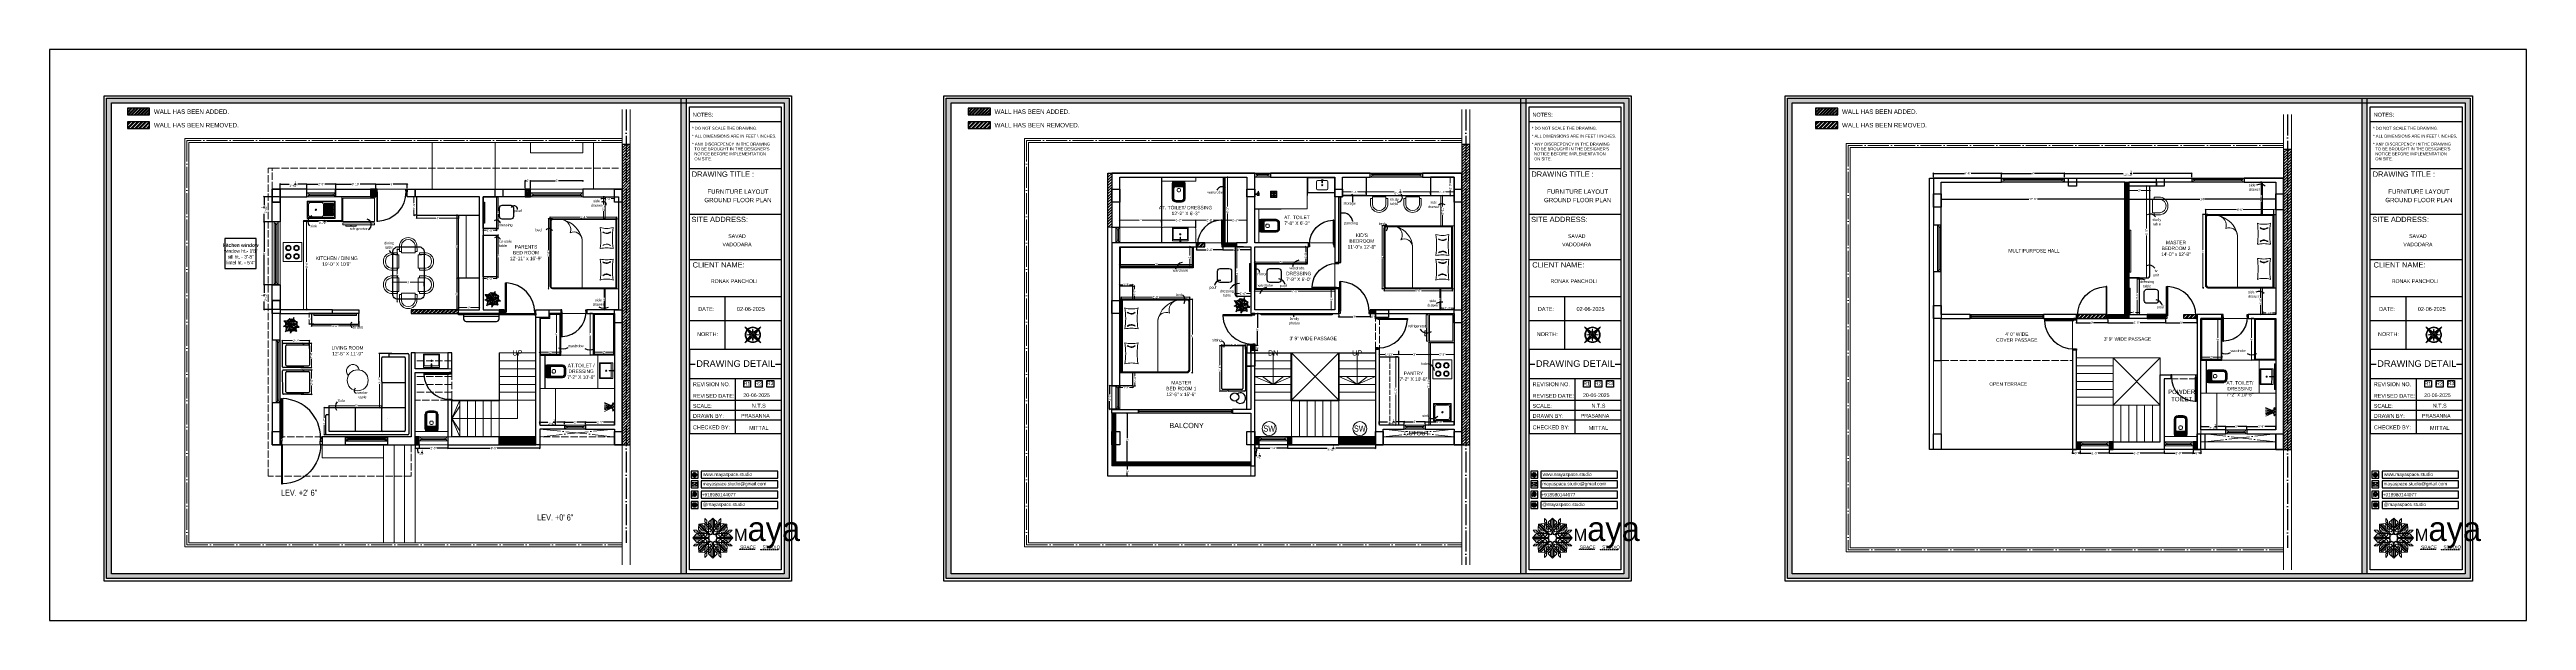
# Model space of a CAD drawing. Header units: millimetres. Extents: x 56222 to 154870, y -177588 to -121287.
# Drawn here: x 147853 to 150686, y -177588 to -176935 of the extents above; entities that cross this region are included whole.
import ezdxf
from ezdxf.enums import TextEntityAlignment as Align

# ---------------------------------------------------------------- set-up
doc = ezdxf.new("R2010")
doc.units = ezdxf.units.MM
doc.header["$MEASUREMENT"] = 0
doc.header["$PDMODE"] = 35
for name, pattern in [('ACAD_ISO02W100', [15, 12, -3]), ('ACAD_ISO04W100', [30, 24, -3, 0, -3]), ('DASHEDX2', [1.5, 1, -0.5])]:
    doc.linetypes.add(name, pattern=pattern)
doc.layers.get('Defpoints').update_dxf_attribs({"color": 220})
for name, color, linetype in [('AR DOOR', 40, 'Continuous'), ('AR ELE-5', 134, 'Continuous'), ('GROUND FLOOR  ( Text )', 251, 'Continuous'), ('str coll', 6, 'Continuous')]:
    doc.layers.add(name, color=color, linetype=linetype)
for name, color, linetype, lineweight in [('CENTERLINE ( COLUMN ) ~ DIM', 7, 'Continuous', 9), ('COLUMN', 1, 'Continuous', 30), ('dim05', 1, 'Continuous', 13), ('Dimension', 10, 'DASHEDX2', 20), ('ELEVATION ( SPIRAL STAIR )', 250, 'Continuous', 9), ('FIRST FLOOR', 7, 'Continuous', 9), ('FIRST FLOOR ( DW_RAIL )', 7, 'Continuous', 9), ('FIRST FLOOR ( TEXT )', 7, 'Continuous', 9), ('FIRST FLOOR_( D - W & RAILING )', 251, 'Continuous', 9), ('FIRST FLOOR_( PLine )_', 251, 'Continuous', 30), ('FIRST FLOOR_( STAIR )', 251, 'Continuous', 9), ('FUR', 250, 'Continuous', 0), ('FURNITURE', 32, 'Continuous', 9), ('GROUND FLOOR', 7, 'Continuous', 9), ('GROUND FLOOR  ( DIM )', 7, 'Continuous', 9), ('GROUND FLOOR  ( HATCH )', 251, 'Continuous', 9), ('GROUND FLOOR  ( PLINE )', 251, 'Continuous', 30), ('GROUND FLOOR ( DW_RAIL )', 7, 'Continuous', 9), ('GROUND FLOOR ( STAIR )', 251, 'Continuous', 9), ('Labelling', 1, 'Continuous', 25), ('NAME PLATE', 7, 'Continuous', 25), ('SECOND FLOOR', 7, 'Continuous', 9), ('SECOND FLOOR  ( PLINE )', 251, 'Continuous', 30), ('SECOND FLOOR ( DW_RAIL )', 7, 'Continuous', 9), ('SECOND FLOOR ( PLine )', 7, 'Continuous', 30), ('SECOND FLOOR ( TEXT )', 7, 'Continuous', 9), ('title block', 7, 'Continuous', 9), ('UTILITY', 48, 'Continuous', 9), ('wall', 7, 'Continuous', 30), ('X_PLOT', 1, 'Continuous', 9), ('XX~SLAB ( BEAM )~ ( DIM )', 7, 'Continuous', 9)]:
    doc.layers.add(name, color=color, linetype=linetype, lineweight=lineweight)
doc.layers.add('XX~SLAB ( PLINE )', color=251, linetype='Continuous', plot=False)
doc.styles.add('Arial', font='arial.ttf')
doc.styles.add("Cn_BT_0'-0", font='swissc.ttf')
doc.styles.add('Cn_BT_7', font='swissc.ttf', dxfattribs={"height": 7})
doc.styles.add('KATHA', font='swissc.ttf')
doc.styles.get("Standard").update_dxf_attribs({"font": 'arial.ttf', "height": 6})
doc.styles.add('style4', font='ARIALN.TTF')
doc.dimstyles.new('ISO-25', dxfattribs={"dimtxt": 2.5, "dimasz": 1, "dimexe": 0.5, "dimexo": 1, "dimtad": 0, "dimdec": 1, "dimlunit": 4, "dimtxsty": 'Standard', "dimblk": 'OBLIQUE', "dimcen": 2.5, "dimclrd": 1, "dimclre": 1, "dimclrt": 5, "dimadec": 0, "dimazin": 0, "dimtfac": 1, "dimtdec": 1, "dimtmove": 0, "dimatfit": 3, "dimfxl": 1, "dimlwd": -1, "dimarcsym": 0})

# ---------------------------------------------------------------- blocks, each defined once
blk = doc.blocks.new('A$C744D1EC1')
at = {"layer": 'FURNITURE'}
for p, q in [((-2.3, -0.4), (-2.3, 0)), ((-2.3, -0.4), (-2.3, 0)), ((0, -0.4), (0, 0)), ((0, -0.4), (0, 0)), ((2.3, -0.4), (2.3, 0)), ((2.3, -0.4), (2.3, 0)), ((-2.3, -0.4), (2.3, -0.4)), ((-2.3, -0.4), (2.3, -0.4)), ((-1.3, -2.6), (-1.3, -4.1)), ((-1.1, -2.4), (1.1, -2.4)), ((-1.1, -4.3), (1.1, -4.3)), ((-0.4, -0.4), (-0.4, -2.4)), ((0, -3.2), (2.6, -3.2)), ((0, -3.5), (2.6, -3.5)), ((0.4, -0.4), (0.4, -2.4)), ((1.3, -2.6), (1.3, -3.2)), ((1.3, -3.5), (1.3, -4.1))]:
    blk.add_line(p, q, dxfattribs=at)
for points in [[(-3, -15.1), (-3, -20.9, 0.414214), (-2.9, -21), (2.9, -21, 0.414214), (3, -20.9), (3, -15.1, 0.414214), (2.9, -15), (-2.9, -15, 0.414214)], [(-2.8, -15.3), (-2.8, -20.7, 0.414214), (-2.7, -20.8), (2.7, -20.8, 0.414214), (2.8, -20.7), (2.8, -15.3, 0.414214), (2.7, -15.2), (-2.7, -15.2, 0.414214)]]:
    blk.add_lwpolyline(points, format="xyb", close=True, dxfattribs=at)
for centre, radius in [((-2.2, -15.8), 0.0985), ((-2.2, -16.3), 0.0985), ((-2.2, -16.9), 0.0985), ((-2.2, -17.4), 0.0985), ((-2.2, -18), 0.0985), ((-2.2, -18.6), 0.0985), ((-2.2, -19.1), 0.0985), ((-2.2, -19.7), 0.0985), ((-2.2, -20.2), 0.0985), ((-1.7, -15.8), 0.0985), ((-1.7, -16.3), 0.0985), ((-1.7, -16.9), 0.0985), ((-1.7, -17.4), 0.0985), ((-1.7, -18), 0.0985), ((-1.7, -18.6), 0.0985), ((-1.7, -19.1), 0.0985), ((-1.7, -19.7), 0.0985), ((-1.7, -20.2), 0.0985), ((-1.1, -15.8), 0.0985), ((-1.1, -16.3), 0.0985), ((-1.1, -16.9), 0.0985), ((-1.1, -17.4), 0.0985), ((-1.1, -18), 0.0985), ((-1.1, -18.6), 0.0985), ((-1.1, -19.1), 0.0985), ((-1.1, -19.7), 0.0985), ((-1.1, -20.2), 0.0985), ((-0.6, -15.8), 0.0985), ((-0.6, -16.3), 0.0985), ((-0.6, -16.9), 0.0985), ((-0.6, -17.4), 0.0985), ((-0.6, -18), 0.0985), ((-0.6, -18.6), 0.0985), ((-0.6, -19.1), 0.0985), ((-0.6, -19.7), 0.0985), ((-0.6, -20.2), 0.0985), ((0, -15.8), 0.0985), ((0, -16.3), 0.0985), ((0, -16.9), 0.0985), ((0, -17.4), 0.0985), ((0, -18), 0.0985), ((0, -18.6), 0.0985), ((0, -19.1), 0.0985), ((0, -19.7), 0.0985), ((0, -20.2), 0.0985), ((0.6, -15.8), 0.0985), ((0.6, -16.3), 0.0985), ((0.6, -16.9), 0.0985), ((0.6, -17.4), 0.0985), ((0.6, -18), 0.0985), ((0.6, -18.6), 0.0985), ((0.6, -19.1), 0.0985), ((0.6, -19.7), 0.0985), ((0.6, -20.2), 0.0985), ((1.1, -15.8), 0.0985), ((1.1, -16.3), 0.0985), ((1.1, -16.9), 0.0985), ((1.1, -17.4), 0.0985), ((1.1, -18), 0.0985), ((1.1, -18.6), 0.0985), ((1.1, -19.1), 0.0985), ((1.1, -19.7), 0.0985), ((1.1, -20.2), 0.0985), ((1.7, -15.8), 0.0985), ((1.7, -16.3), 0.0985), ((1.7, -16.9), 0.0985), ((1.7, -17.4), 0.0985), ((1.7, -18), 0.0985), ((1.7, -18.6), 0.0985), ((1.7, -19.1), 0.0985), ((1.7, -19.7), 0.0985), ((1.7, -20.2), 0.0985), ((2.2, -15.8), 0.0985), ((2.2, -16.3), 0.0985), ((2.2, -16.9), 0.0985), ((2.2, -17.4), 0.0985), ((2.2, -18), 0.0985), ((2.2, -18.6), 0.0985), ((2.2, -19.1), 0.0985), ((2.2, -19.7), 0.0985), ((2.2, -20.2), 0.0985), ((2.6, -3.3), 0.197)]:
    blk.add_circle(centre, radius, dxfattribs=at)
for centre, start, end in [((-1.1, -2.6), 90, 180), ((-1.1, -4.1), 180, 270), ((0, -3.3), 90, 270), ((1.1, -2.6), 0, 90), ((1.1, -4.1), 270, 0)]:
    blk.add_arc(centre, 0.197, start, end, dxfattribs=at)
blk = doc.blocks.new('FSFSF')
at = {"color": 42, "lineweight": 5, "true_color": 0xe0ac11}
for p, q in [((28593.2, 131.5), (28593.5, 137.7)), ((28593.4, 135), (28594.6, 136.1)), ((28593.4, 135), (28597.6, 130.8)), ((28599.8, 138.1), (28593.5, 137.7)), ((28595.1, 136.7), (28594.5, 136.7)), ((28594.6, 136.1), (28594.6, 136.7)), ((28605.2, 125), (28594.6, 136.1)), ((28596.2, 137.9), (28595.1, 136.7)), ((28606.3, 126.1), (28595.1, 136.7)), ((28596.2, 137.9), (28600.5, 133.6)), ((28599.8, 138.1), (28608.6, 129.6)), ((28601, 130), (28599.8, 138.1)), ((28600, 143.5), (28600, 140.2)), ((28602.1, 141.4), (28600, 143.5)), ((28606.5, 133.8), (28600, 140.2)), ((28602.1, 141.4), (28602.1, 132)), ((28603.9, 139.7), (28608.6, 144.1)), ((28603.9, 126.6), (28603.9, 139.7)), ((28603.9, 139.7), (28608.6, 133)), ((28606.5, 133.8), (28604.7, 132)), ((28607.9, 142.2), (28606.6, 142.2)), ((28606.6, 142.2), (28606.6, 135.8)), ((28607.9, 142.2), (28608.6, 142.8)), ((28607.9, 142.2), (28607.9, 126.6)), ((28613.3, 139.7), (28608.6, 144.1)), ((28609.3, 142.2), (28608.6, 142.8)), ((28613.3, 139.7), (28608.6, 133)), ((28617.4, 138.1), (28608.6, 129.6)), ((28609.3, 142.2), (28609.3, 126.6)), ((28609.3, 142.2), (28610.6, 142.2)), ((28610.6, 142.2), (28610.6, 135.8)), ((28610.7, 133.8), (28617.1, 140.2)), ((28610.7, 133.8), (28612.4, 132)), ((28610.9, 126.1), (28622, 136.7)), ((28612, 125), (28622.6, 136.1)), ((28613.3, 126.6), (28613.3, 139.7)), ((28615, 141.4), (28617.1, 143.5)), ((28615, 141.4), (28615, 132)), ((28616.1, 130), (28617.4, 138.1)), ((28620.9, 137.9), (28616.7, 133.6)), ((28617.1, 143.5), (28617.1, 140.2)), ((28617.4, 138.1), (28623.6, 137.7)), ((28623.8, 135), (28619.6, 130.8)), ((28620.9, 137.9), (28622, 136.7)), ((28622, 136.7), (28622.6, 136.7)), ((28622.6, 136.1), (28622.6, 136.7)), ((28623.8, 135), (28622.6, 136.1)), ((28624, 131.5), (28623.6, 137.7)), ((28591.6, 127.4), (28587.2, 122.7)), ((28591.6, 117.9), (28587.2, 122.7)), ((28587.7, 131.2), (28591.1, 131.2)), ((28589.8, 129.1), (28587.7, 131.2)), ((28589.8, 116.2), (28587.7, 114.1)), ((28587.7, 114.1), (28591.1, 114.1)), ((28589, 123.3), (28588.4, 122.7)), ((28589, 122), (28588.4, 122.7)), ((28589, 123.3), (28589, 124.7)), ((28589, 124.7), (28595.4, 124.7)), ((28589, 123.3), (28604.7, 123.3)), ((28589, 122), (28604.7, 122)), ((28589, 122), (28589, 120.7)), ((28589, 120.7), (28595.4, 120.7)), ((28589.8, 129.1), (28599.3, 129.1)), ((28589.8, 116.2), (28599.3, 116.2)), ((28597.5, 124.8), (28591.1, 131.2)), ((28597.5, 120.5), (28591.1, 114.1)), ((28604.7, 127.4), (28591.6, 127.4)), ((28591.6, 127.4), (28598.2, 122.7)), ((28591.6, 117.9), (28598.2, 122.7)), ((28604.7, 117.9), (28591.6, 117.9)), ((28593.2, 131.5), (28601.7, 122.7)), ((28601.2, 130.2), (28593.2, 131.5)), ((28593.2, 113.9), (28601.7, 122.7)), ((28601.2, 115.1), (28593.2, 113.9)), ((28593.2, 113.9), (28593.5, 107.6)), ((28593.4, 110.3), (28597.6, 114.5)), ((28593.4, 110.3), (28594.6, 109.2)), ((28599.8, 107.2), (28593.5, 107.5)), ((28595.1, 108.5), (28594.5, 108.5)), ((28605.2, 120.4), (28594.6, 109.2)), ((28594.6, 109.2), (28594.6, 108.6)), ((28606.3, 119.1), (28595.1, 108.5)), ((28596.2, 107.4), (28595.1, 108.5)), ((28596.2, 107.4), (28600.5, 111.6)), ((28597.5, 124.8), (28599.3, 126.5)), ((28597.5, 120.5), (28599.3, 118.8)), ((28602.1, 125.4), (28598.2, 122.7)), ((28602.1, 119.9), (28598.2, 122.7)), ((28599.3, 126.5), (28599.3, 129.1)), ((28599.3, 118.8), (28599.3, 116.2)), ((28599.8, 107.2), (28608.6, 115.7)), ((28601, 115.2), (28599.8, 107.2)), ((28606.5, 111.5), (28600, 105.1)), ((28605.9, 129.2), (28601, 130)), ((28605.9, 116), (28601, 115.2)), ((28602.1, 125.4), (28601.2, 130.2)), ((28602.1, 119.9), (28601.2, 115.1)), ((28602.3, 123.3), (28601.7, 122.7)), ((28602.3, 122), (28601.7, 122.7)), ((28604.7, 132), (28602.1, 132)), ((28602.1, 103.8), (28602.1, 113.3)), ((28604.7, 113.3), (28602.1, 113.3)), ((28602.3, 123.3), (28603, 122.7)), ((28602.3, 122), (28603, 122.7)), ((28605.2, 125), (28603, 122.7)), ((28605.2, 120.4), (28603, 122.7)), ((28603.7, 126.5), (28603.7, 127.4)), ((28604.7, 126.5), (28603.7, 126.5)), ((28604.7, 118.8), (28603.7, 118.8)), ((28603.7, 118.8), (28603.7, 117.9)), ((28604.7, 127.6), (28603.9, 127.6)), ((28607.9, 126.6), (28603.9, 126.6)), ((28607.9, 118.6), (28603.9, 118.6)), ((28603.9, 118.6), (28603.9, 105.5)), ((28604.7, 117.7), (28603.9, 117.7)), ((28603.9, 105.5), (28608.6, 112.2)), ((28604.7, 126.6), (28604.7, 127.6)), ((28604.7, 123.3), (28604.7, 127.4)), ((28604.7, 122), (28604.7, 117.9)), ((28604.7, 118.6), (28604.7, 117.7)), ((28606.5, 111.5), (28604.7, 113.3)), ((28605.9, 129.2), (28608.6, 133)), ((28605.9, 116), (28608.6, 112.2)), ((28606.3, 126.1), (28608.6, 128.3)), ((28606.3, 119.1), (28608.6, 117)), ((28606.6, 103), (28606.6, 109.4)), ((28607.9, 128.9), (28608.6, 129.6)), ((28607.9, 128.9), (28608.6, 128.3)), ((28607.9, 103), (28607.9, 118.6)), ((28607.9, 116.3), (28608.6, 117)), ((28607.9, 116.3), (28608.6, 115.7)), ((28611.3, 129.2), (28608.6, 133)), ((28609.3, 128.9), (28608.6, 129.6)), ((28609.3, 128.9), (28608.6, 128.3)), ((28610.9, 126.1), (28608.6, 128.3)), ((28610.9, 119.1), (28608.6, 117)), ((28609.3, 116.3), (28608.6, 117)), ((28609.3, 116.3), (28608.6, 115.7)), ((28611.3, 116), (28608.6, 112.2)), ((28617.4, 107.2), (28608.6, 115.7)), ((28613.3, 105.5), (28608.6, 112.2)), ((28609.3, 126.6), (28613.3, 126.6)), ((28609.3, 118.6), (28613.3, 118.6)), ((28609.3, 103), (28609.3, 118.6)), ((28610.6, 103), (28610.6, 109.4)), ((28610.7, 111.5), (28612.4, 113.3)), ((28610.7, 111.5), (28617.1, 105.1)), ((28610.9, 119.1), (28622, 108.5)), ((28611.3, 129.2), (28616.1, 130)), ((28611.3, 116), (28616.1, 115.2)), ((28612, 125), (28614.2, 122.7)), ((28612, 120.4), (28614.2, 122.7)), ((28612, 120.4), (28622.6, 109.2)), ((28612.4, 132), (28615, 132)), ((28612.4, 113.3), (28615, 113.3)), ((28612.5, 126.6), (28612.5, 127.6)), ((28612.5, 127.6), (28613.3, 127.6)), ((28612.5, 123.3), (28612.5, 127.4)), ((28612.5, 127.4), (28625.6, 127.4)), ((28612.5, 126.5), (28613.5, 126.5)), ((28628.2, 123.3), (28612.5, 123.3)), ((28612.5, 122), (28612.5, 117.9)), ((28628.2, 122), (28612.5, 122)), ((28612.5, 118.8), (28613.5, 118.8)), ((28612.5, 118.6), (28612.5, 117.7)), ((28612.5, 117.9), (28625.6, 117.9)), ((28612.5, 117.7), (28613.3, 117.7)), ((28613.3, 118.6), (28613.3, 105.5)), ((28613.5, 126.5), (28613.5, 127.4)), ((28613.5, 118.8), (28613.5, 117.9)), ((28614.9, 123.3), (28614.2, 122.7)), ((28614.9, 122), (28614.2, 122.7)), ((28614.9, 123.3), (28615.5, 122.7)), ((28614.9, 122), (28615.5, 122.7)), ((28615, 103.8), (28615, 113.3)), ((28615.1, 125.4), (28615.9, 130.2)), ((28615.1, 125.4), (28619, 122.7)), ((28615.1, 119.9), (28619, 122.7)), ((28615.1, 119.9), (28615.9, 115.1)), ((28624, 131.5), (28615.5, 122.7)), ((28624, 113.9), (28615.5, 122.7)), ((28615.9, 130.2), (28624, 131.5)), ((28615.9, 115.1), (28624, 113.9)), ((28616.1, 115.2), (28617.4, 107.2)), ((28620.9, 107.4), (28616.7, 111.6)), ((28617.4, 107.2), (28623.6, 107.5)), ((28627.3, 129.1), (28617.9, 129.1)), ((28617.9, 126.5), (28617.9, 129.1)), ((28619.7, 124.8), (28617.9, 126.5)), ((28619.7, 120.5), (28617.9, 118.8)), ((28617.9, 118.8), (28617.9, 116.2)), ((28627.3, 116.2), (28617.9, 116.2)), ((28625.6, 127.4), (28619, 122.7)), ((28625.6, 117.9), (28619, 122.7)), ((28623.8, 110.3), (28619.6, 114.5)), ((28619.7, 124.8), (28626.1, 131.2)), ((28619.7, 120.5), (28626.1, 114.1)), ((28620.9, 107.4), (28622, 108.5)), ((28628.2, 124.7), (28621.8, 124.7)), ((28628.2, 120.7), (28621.8, 120.7)), ((28622, 108.5), (28622.6, 108.5)), ((28623.8, 110.3), (28622.6, 109.2)), ((28622.6, 109.2), (28622.6, 108.6)), ((28624, 113.9), (28623.6, 107.6)), ((28625.6, 127.4), (28630, 122.7)), ((28625.6, 117.9), (28630, 122.7)), ((28629.5, 131.2), (28626.1, 131.2)), ((28629.5, 114.1), (28626.1, 114.1)), ((28627.3, 129.1), (28629.5, 131.2)), ((28627.3, 116.2), (28629.5, 114.1)), ((28628.2, 123.3), (28628.2, 124.7)), ((28628.2, 123.3), (28628.8, 122.7)), ((28628.2, 122), (28628.8, 122.7)), ((28628.2, 122), (28628.2, 120.7)), ((28600, 101.7), (28600, 105.1)), ((28602.1, 103.8), (28600, 101.7)), ((28603.9, 105.5), (28608.6, 101.1)), ((28607.9, 103), (28606.6, 103)), ((28607.9, 103), (28608.6, 102.4)), ((28613.3, 105.5), (28608.6, 101.1)), ((28609.3, 103), (28608.6, 102.4)), ((28609.3, 103), (28610.6, 103)), ((28615, 103.8), (28617.1, 101.7)), ((28617.1, 101.7), (28617.1, 105.1))]:
    blk.add_line(p, q, dxfattribs=at)
blk = doc.blocks.new('hgwg')
at = {"layer": 'Dimension', "true_color": 0xd39e00}
h = blk.add_hatch(color=42, dxfattribs=at)
h.dxf.hatch_style = 1
h.paths.add_polyline_path([(27505.7, 45.1), (27494.3, 45.1), (27494.3, 44.9), (27505.7, 44.9)])
h = blk.add_hatch(color=42, dxfattribs=at)
h.dxf.hatch_style = 1
h.paths.add_polyline_path([(27523.3, 44.9), (27509.7, 44.9), (27509.7, 44.8), (27523.3, 44.8)])
at = {"layer": 'Dimension', "color": 42, "true_color": 0xd39e00}
for p, q in [((27494.3, 45.1), (27505.7, 45.1)), ((27494.3, 44.9), (27494.3, 45.1)), ((27494.3, 44.9), (27505.7, 44.9)), ((27505.7, 45.1), (27505.7, 44.9)), ((27509.7, 44.9), (27523.3, 44.9)), ((27509.7, 44.9), (27509.7, 44.8)), ((27509.7, 44.8), (27523.3, 44.8)), ((27523.3, 44.8), (27523.3, 44.9))]:
    blk.add_line(p, q, dxfattribs=at)
at = {"layer": 'Dimension', "color": 42, "true_color": 0xd39e00, "attachment_point": 1}
for s, width, insert, char_height in [('{\\fCinzel|b0|i0|c0|p2;\\H1.5x;M\\fAmsterdam One|b0|i0|c0|p2;\\H2x;aya}', 85.328, (27490.2, 69.2), 6), ('{\\fCinzel|b0|i0|c0|p0;SPACE     STUDIO}', 66.129, (27494.8, 47.9), 2.5)]:
    blk.add_mtext_dynamic_manual_height_columns(s, width=width, gutter_width=30, heights=[0], dxfattribs=dict(at, insert=insert, char_height=char_height))
blk = doc.blocks.new('QEGW4TG')
at = {"layer": 'Dimension', "true_color": 0x000000}
h = blk.add_hatch(color=18, dxfattribs=at)
h.dxf.hatch_style = 1
h.paths.add_polyline_path([(2.7, 1.9, 0.170513), (2.9, 2, 0.190337), (3.1, 2.2, 0.316231), (3.1, 2.3), (2.8, 2.4, 0.273721), (2.7, 2.3, 0.040749), (2.6, 2.3, -0.441282), (2.5, 2.2, -0.11828), (2.1, 2.6, -0.441282), (2.1, 2.7, 0.040749), (2.1, 2.8, 0.290083), (2.1, 2.9), (2, 3.2, 0.316231), (1.9, 3.2, 0.190337), (1.7, 3, 0.170513), (1.7, 2.7, 0.252784)], flags=0)
h.paths.add_polyline_path([(1.2, 2), (1, 1.3, 0.550912), (1.1, 1.2), (1.8, 1.4, 6.344125)])
h.paths.add_polyline_path([(1.8, 1.7), (1.4, 1.6), (1.5, 2, -9.071339)], flags=16)
h.paths.add_polyline_path([(3.1, 2.2, -0.17811), (2.9, 2, -0.170513), (2.7, 1.9, -0.252784), (1.7, 2.7, -0.170513), (1.7, 3, -0.17811), (1.9, 3.2, -0.370089), (2, 3.2), (2.1, 2.9, -0.307185), (2.1, 2.8, -0.041087), (2.1, 2.7, 0.321676), (2.1, 2.7, 0.126524), (2.6, 2.2, 0.312216), (2.6, 2.3, -0.041087), (2.7, 2.3, -0.290673), (2.8, 2.4), (3.1, 2.3, -0.370089)], flags=0)
h = blk.add_hatch(color=18, dxfattribs=at)
h.dxf.hatch_style = 1
h.paths.add_polyline_path([(2.8, 2.4, 0.273721), (2.7, 2.3, 0.040749), (2.6, 2.3, -0.441282), (2.5, 2.2, -0.11828), (2.1, 2.6, -0.441282), (2.1, 2.7, 0.040749), (2.1, 2.8, 0.290083), (2.1, 2.9), (2, 3.2, 0.316231), (1.9, 3.2, 0.190337), (1.7, 3, 0.170513), (1.7, 2.7, 0.252784), (2.7, 1.9, 0.170513), (2.9, 2, 0.190337), (3.1, 2.2, 0.316231), (3.1, 2.3)])
for p, q in [((1.2, 2), (1, 1.3)), ((1.1, 1.2), (1.8, 1.4)), ((1.5, 2), (1.4, 1.6)), ((1.4, 1.6), (1.8, 1.7)), ((2, 3.2), (2.1, 2.9)), ((3.1, 2.3), (2.8, 2.4))]:
    blk.add_line(p, q)
blk.add_lwpolyline([(0, 0), (4.7, 0), (4.7, 4.7), (0, 4.7)], close=True)
for centre, radius, start, end in [((1.1, 1.3), 0.0598, 164.8483, 282.1458), ((2.4, 2.6), 1.34, 241.4727, 205.6422), ((2.4, 2.6), 1.04, 235.9962, 210.8333), ((2.1, 2.9), 0.364, 118.9685, 159.3648), ((2.1, 2.9), 0.39, 159.7007, 198.4072), ((3, 3.2), 1.33, 201.4218, 258.1669), ((1.9, 3.1), 0.0896, 41.8985, 123.1344), ((2.1, 2.7), 0.066, 135.9932, 224.8892), ((2, 2.9), 0.104, 320.3924, 28.6971), ((1.7, 3.2), 0.586, 312.4617, 321.8728), ((3.1, 3.4), 1.31, 216.5455, 243.5279), ((2.6, 2.3), 0.066, 234.2482, 323.1441), ((3.1, 1.9), 0.586, 137.2645, 146.6756), ((2.8, 2.3), 0.104, 70.4402, 138.745), ((2.8, 2.3), 0.39, 260.7301, 299.4366), ((2.8, 2.3), 0.364, 299.7725, 340.1688), ((3, 2.2), 0.0896, 336.0029, 57.2388)]:
    blk.add_arc(centre, radius, start, end)
blk = doc.blocks.new('ASGERG')
at = {"layer": 'Dimension', "true_color": 0x000000}
h = blk.add_hatch(color=18, dxfattribs=at)
h.dxf.hatch_style = 1
h.paths.add_polyline_path([(1, 1.7, 0.353872), (1.7, 1), (3, 1, 0.353872), (3.7, 1.7), (3.7, 3, 0.353872), (3, 3.7), (1.7, 3.7, 0.353872), (1, 3)])
h.paths.add_polyline_path([(1.3, 3, -0.353872), (1.7, 3.4), (2.9, 3.4, -0.353872), (3.4, 3), (3.4, 1.7, -0.353872), (2.9, 1.3), (1.7, 1.3, -0.353872), (1.3, 1.7)], flags=16)
h.paths.add_polyline_path([(3, 2.3, -1), (1.6, 2.3, -1)], flags=0)
h.paths.add_polyline_path([(2.7, 2.3, -1), (1.9, 2.3, -1)], flags=0)
h.paths.add_polyline_path([(2.9, 3, -1), (3.2, 3, -1)], flags=0)
h.paths.add_polyline_path([(1.6, 2.3, 1), (3, 2.3, 1)], flags=0)
h = blk.add_hatch(color=18, dxfattribs=at)
h.dxf.hatch_style = 1
h.paths.add_polyline_path([(1.6, 2.3, 1), (3, 2.3, 1)])
h.paths.add_polyline_path([(2.7, 2.3, -1), (1.9, 2.3, -1)], flags=16)
h = blk.add_hatch(color=18, dxfattribs=at)
h.dxf.hatch_style = 1
h.paths.add_polyline_path([(3.2, 3, 1), (2.9, 3, 1)])
for p, q in [((1, 3), (1, 1.7)), ((1.3, 3), (1.3, 1.7)), ((1.7, 3.7), (3, 3.7)), ((2.9, 3.4), (1.7, 3.4)), ((2.9, 1.3), (1.7, 1.3)), ((1.7, 1), (3, 1)), ((3.4, 3), (3.4, 1.7)), ((3.7, 3), (3.7, 1.7))]:
    blk.add_line(p, q)
blk.add_lwpolyline([(0, 0), (4.7, 0), (4.7, 4.7), (0, 4.7)], close=True)
for centre, radius in [((2.3, 2.3), 0.694), ((2.3, 2.3), 0.414), ((3, 3), 0.168)]:
    blk.add_circle(centre, radius)
for centre, radius, start, end in [((1.8, 2.9), 0.778, 94.8631, 172.8127), ((1.8, 1.8), 0.778, 187.1873, 265.1369), ((1.8, 2.9), 0.491, 94.8631, 172.8127), ((1.8, 1.8), 0.491, 187.1873, 265.1369), ((2.9, 2.9), 0.491, 7.1873, 85.1369), ((2.9, 1.8), 0.491, 274.8631, 352.8127), ((2.9, 2.9), 0.778, 7.1873, 85.1369), ((2.9, 1.8), 0.778, 274.8631, 352.8127)]:
    blk.add_arc(centre, radius, start, end)
blk = doc.blocks.new('ETYETE')
at = {"layer": 'Dimension', "true_color": 0x000000}
h = blk.add_hatch(color=18, dxfattribs=at)
h.dxf.hatch_style = 1
h.paths.add_polyline_path([(3.8, 1.1, 0.414214), (4.1, 1.5), (4.1, 3.3, 0.414214), (3.8, 3.7), (0.9, 3.7, 0.414214), (0.6, 3.3), (0.6, 1.5, 0.414214), (0.9, 1.1)])
h.paths.add_polyline_path([(2.6, 2.2), (3.9, 1.3, -0.198912), (3.8, 1.3), (0.9, 1.3, -0.198912), (0.8, 1.3), (2.1, 2.2), (2.3, 2)], flags=16)
h.paths.add_polyline_path([(2.3, 2.2), (0.9, 3.5, -0.028783), (0.9, 3.5), (3.8, 3.5, -0.028783), (3.8, 3.5)], flags=16)
h.paths.add_polyline_path([(2.7, 2.3), (3.9, 3.5, -0.202482), (4, 3.3), (4, 1.5, -0.043076), (4, 1.5)], flags=16)
h.paths.add_polyline_path([(2, 2.3), (0.7, 1.5, -0.043076), (0.7, 1.5), (0.7, 3.3, -0.202482), (0.8, 3.5)], flags=16)
blk.add_lwpolyline([(0, 0), (4.7, 0), (4.7, 4.7), (0, 4.7)], close=True)
at = {"layer": 'Dimension', "color": 18, "true_color": 0x000000}
for p, q in [((0.6, 3.3), (0.6, 1.5)), ((0.7, 3.3), (0.7, 1.5)), ((0.7, 1.5), (2, 2.3)), ((0.8, 3.5), (2, 2.3)), ((0.8, 1.3), (2.1, 2.2)), ((0.9, 3.7), (3.8, 3.7)), ((0.9, 3.5), (3.8, 3.5)), ((0.9, 3.5), (2.3, 2.2)), ((0.9, 1.3), (3.8, 1.3)), ((0.9, 1.1), (3.8, 1.1)), ((2.1, 2.2), (2.3, 2)), ((2.3, 2.2), (3.8, 3.5)), ((2.3, 2), (2.6, 2.2)), ((3.9, 1.3), (2.6, 2.2)), ((2.7, 2.3), (3.9, 3.5)), ((4, 1.5), (2.7, 2.3)), ((4, 3.3), (4, 1.5)), ((4.1, 3.3), (4.1, 1.5))]:
    blk.add_line(p, q, dxfattribs=at)
for centre, radius, start, end in [((0.9, 3.3), 0.358, 90, 180), ((0.9, 1.5), 0.358, 180, 270), ((0.9, 3.3), 0.224, 134.2136, 180), ((0.9, 1.5), 0.224, 180, 189.8662), ((0.9, 1.5), 0.224, 225, 270), ((0.9, 3.3), 0.224, 90, 96.5948), ((3.8, 3.3), 0.358, 0, 90), ((3.8, 3.3), 0.224, 83.4052, 90), ((3.8, 1.5), 0.358, 270, 0), ((3.8, 1.5), 0.224, 270, 315), ((3.8, 3.3), 0.224, 0, 45.7864), ((3.8, 1.5), 0.224, 350.1338, 0)]:
    blk.add_arc(centre, radius, start, end, dxfattribs=at)
blk = doc.blocks.new('DTGWEGEARG')
at = {"layer": 'Dimension', "true_color": 0x000000}
h = blk.add_hatch(color=18, dxfattribs=at)
h.dxf.hatch_style = 1
h.paths.add_polyline_path([(3.8, 2.3, 1), (0.8, 2.3, 1)])
h.paths.add_polyline_path([(2.5, 1, 0.105795), (3, 1.6, -0.055205), (3.3, 1.4, -0.169822)], flags=16)
h.paths.add_polyline_path([(2.4, 1.1), (2.4, 1.7, -0.058279), (2.8, 1.6, -0.103353)], flags=16)
h.paths.add_polyline_path([(2.3, 1.1, -0.101741), (1.9, 1.6, -0.057171), (2.3, 1.7)], flags=16)
h.paths.add_polyline_path([(2.2, 1, -0.169822), (1.4, 1.4, -0.055205), (1.7, 1.6, 0.105795)], flags=16)
h.paths.add_polyline_path([(3, 1.7, 0.081336), (3.1, 2.3), (3.7, 2.3, -0.152069), (3.4, 1.5, 0.05687)], flags=16)
h.paths.add_polyline_path([(2.9, 1.8, 0.061945), (2.4, 1.8), (2.4, 2.3), (3, 2.3, -0.081344)], flags=16)
h.paths.add_polyline_path([(2.3, 1.8, 0.060923), (1.8, 1.8, -0.081344), (1.7, 2.3), (2.3, 2.3)], flags=16)
h.paths.add_polyline_path([(1.7, 1.7, 0.05687), (1.3, 1.5, -0.152069), (1, 2.3), (1.5, 2.3, 0.081336)], flags=16)
h.paths.add_polyline_path([(2.4, 2.4), (2.4, 2.8, 0.061945), (2.9, 2.9, -0.080009), (3, 2.4)], flags=16)
h.paths.add_polyline_path([(3.1, 2.4, 0.080116), (3, 3, 0.05687), (3.4, 3.2, 0.028258), (3.3, 3.3, -0.055205), (3, 3.1, 0.105795), (2.5, 3.7, -0.36029), (3.7, 2.4)], flags=16)
h.paths.add_polyline_path([(2.3, 2.4), (1.7, 2.4, -0.080009), (1.8, 2.9, 0.060923), (2.3, 2.8)], flags=16)
h.paths.add_polyline_path([(1.5, 2.4), (1, 2.4, -0.150466), (1.3, 3.2, 0.05687), (1.7, 3, 0.080116)], flags=16)
h.paths.add_polyline_path([(2.4, 3), (2.4, 3.6, -0.103353), (2.8, 3, -0.058279)], flags=16)
h.paths.add_polyline_path([(2.3, 3, -0.057171), (1.9, 3, -0.101741), (2.3, 3.5)], flags=16)
h.paths.add_polyline_path([(1.7, 3.1, -0.055205), (1.4, 3.3, -0.169822), (2.2, 3.7, 0.105795)], flags=16)
blk.add_lwpolyline([(0, 0), (4.7, 0), (4.7, 4.7), (0, 4.7)], close=True)
at = {"layer": 'Dimension', "color": 18, "true_color": 0x000000}
for p, q in [((1, 2.4), (1.5, 2.4)), ((1, 2.3), (1.5, 2.3)), ((1.7, 2.4), (2.3, 2.4)), ((1.7, 2.3), (2.3, 2.3)), ((2.3, 3.5), (2.3, 3)), ((2.3, 2.8), (2.3, 2.4)), ((2.3, 2.3), (2.3, 1.8)), ((2.3, 1.7), (2.3, 1.1)), ((2.4, 3.6), (2.4, 3)), ((2.4, 2.8), (2.4, 2.4)), ((2.4, 2.4), (3, 2.4)), ((2.4, 2.3), (3, 2.3)), ((2.4, 2.3), (2.4, 1.8)), ((2.4, 1.7), (2.4, 1.1)), ((3.1, 2.4), (3.7, 2.4)), ((3.1, 2.3), (3.7, 2.3))]:
    blk.add_line(p, q, dxfattribs=at)
blk.add_circle((2.3, 2.3), 1.49, dxfattribs=at)
for centre, radius, start, end in [((2.3, 2.3), 1.34, 142.3819, 176.6093), ((2.3, 2.3), 1.34, 183.0315, 217.6181), ((2.3, 4.7), 1.9, 236.1399, 249.1595), ((2.3, -0.1), 1.9, 110.8405, 123.8601), ((2.3, 2.3), 1.34, 97.3549, 135.9073), ((2.3, 4.7), 1.75, 236.7417, 249.3811), ((2.3, -0.1), 1.75, 110.6189, 123.2583), ((2.3, 2.3), 1.34, 224.0927, 262.6451), ((3.3, 2.3), 1.73, 159.0567, 177.3789), ((3.3, 2.3), 1.73, 182.3435, 200.9433), ((3.3, 2.3), 1.73, 129.9301, 154.0867), ((3.3, 2.3), 1.58, 158.8325, 177.1302), ((3.3, 2.3), 1.58, 182.5658, 201.1675), ((3.3, 2.3), 1.73, 205.9133, 230.0699), ((2.3, 4.7), 1.9, 253.6799, 267.6253), ((2.3, -0.1), 1.9, 92.3747, 106.3201), ((3.3, 2.3), 1.58, 130.1073, 153.3446), ((2.3, 4.7), 1.75, 254.3336, 267.422), ((2.3, -0.1), 1.75, 92.578, 105.6664), ((3.3, 2.3), 1.58, 206.6554, 229.8927), ((1.4, 2.3), 1.58, 26.6554, 50.2584), ((2.3, 4.7), 1.75, 272.3248, 285.6664), ((2.3, 4.7), 1.9, 272.1415, 286.3201), ((2.3, -0.1), 1.9, 73.6799, 87.8585), ((2.3, -0.1), 1.75, 74.3336, 87.6752), ((1.4, 2.3), 1.58, 309.7416, 333.3446), ((2.3, 2.3), 1.34, 3.3907, 82.6451), ((1.4, 2.3), 1.73, 25.9133, 50.0699), ((1.4, 2.3), 1.73, 309.9301, 334.0867), ((2.3, 2.3), 1.34, 277.3549, 315.9073), ((1.4, 2.3), 1.58, 2.8698, 21.1675), ((1.4, 2.3), 1.58, 338.8325, 357.4342), ((2.3, 4.7), 1.75, 290.6189, 303.2583), ((2.3, 4.7), 1.9, 290.8405, 303.8601), ((1.4, 2.3), 1.73, 2.6211, 20.9433), ((1.4, 2.3), 1.73, 339.0567, 357.6565), ((2.3, -0.1), 1.9, 56.1399, 69.1595), ((2.3, -0.1), 1.75, 56.7417, 69.3811), ((2.3, 2.3), 1.34, 322.3819, 356.9685)]:
    blk.add_arc(centre, radius, start, end, dxfattribs=at)
blk = doc.blocks.new('4t')
at = {"transparency": 33554607}
h = blk.add_hatch(color=1, dxfattribs=at)
h.dxf.hatch_style = 1
h.paths.add_polyline_path([(45531.3, -35822.3), (45529.2, -35821.8), (45528.1, -35837)])
h = blk.add_hatch(color=1, dxfattribs=at)
h.dxf.hatch_style = 1
h.paths.add_polyline_path([(45533.4, -35822.8), (45531.3, -35822.3), (45528.1, -35837)])
h = blk.add_hatch(color=1, dxfattribs=at)
h.dxf.hatch_style = 1
h.paths.add_polyline_path([(45531.8, -35820.2), (45529.2, -35821.8), (45531.3, -35822.3)])
h = blk.add_hatch(color=1, dxfattribs=at)
h.dxf.hatch_style = 1
h.paths.add_polyline_path([(45531.8, -35820.2), (45531.3, -35822.3), (45533.4, -35822.8)])
at = {"layer": 'title block', "color": 7, "lineweight": 9}
for p, q in [((45530.2, -35817.6), (45515, -35816.5)), ((45515, -35816.5), (45529.2, -35821.8)), ((45515, -35816.5), (45531.8, -35820.2)), ((45530.5, -35816.7), (45526.9, -35812.5)), ((45526.9, -35812.5), (45529.2, -35817.5)), ((45535.5, -35803.4), (45530.2, -35817.6)), ((45531.8, -35820.2), (45530.2, -35817.6)), ((45535.5, -35803.4), (45531.8, -35820.2)), ((45534.4, -35818.5), (45531.8, -35820.2)), ((45534.4, -35818.5), (45535.5, -35803.4)), ((45539.5, -35815.3), (45534.4, -35817.6)), ((45548.6, -35823.9), (45534.4, -35818.5)), ((45535.3, -35818.9), (45539.5, -35815.3)), ((45528.3, -35821.5), (45524.1, -35825.1)), ((45524.1, -35825.1), (45529.2, -35822.8)), ((45531.8, -35820.2), (45528.1, -35837)), ((45529.2, -35821.8), (45528.1, -35837)), ((45528.1, -35837), (45533.4, -35822.8)), ((45531.8, -35820.2), (45529.2, -35821.8)), ((45533.4, -35822.8), (45531.8, -35820.2)), ((45531.8, -35820.2), (45548.6, -35823.9)), ((45533.1, -35823.7), (45536.7, -35827.9)), ((45533.4, -35822.8), (45548.6, -35823.9)), ((45536.7, -35827.9), (45534.4, -35822.8))]:
    blk.add_line(p, q, dxfattribs=at)
for radius, start, end in [(11.8, 171.36, 253.7665), (11.8, 81.36, 163.7665), (10.8, 172.4286, 252.6979), (10.8, 82.4286, 162.6979), (10.8, 352.4286, 72.6979), (11.8, 351.36, 73.7665), (11.8, 261.36, 343.7665), (10.8, 262.4286, 342.6979)]:
    blk.add_arc((45531.8, -35820.2), radius, start, end, dxfattribs=at)
blk = doc.blocks.new('LAYOUT FILE')
at = {"layer": 'NAME PLATE', "true_color": 0xd39e00}
h = blk.add_hatch(color=42, dxfattribs=at)
h.paths.add_polyline_path([(3346889.8, -513806.2), (3346889.8, -514260.7), (3347535.6, -514260.7), (3347535.6, -513806.2)])
h.paths.add_polyline_path([(3346894.4, -513810.7), (3347531, -513810.7), (3347531, -514256.2), (3346894.4, -514256.2)], flags=16)
blk.add_hatch(color=42, dxfattribs=at).paths.add_polyline_path([(3347433.6, -514256.2), (3347438.1, -514256.2), (3347438.1, -513806.2), (3347433.6, -513806.2)])
at = {"layer": 'NAME PLATE', "color": 42, "true_color": 0xd39e00}
for p, q in [((3347528, -513828.5), (3347441.2, -513828.5)), ((3347528, -513873), (3347441.2, -513873)), ((3347528, -513916.3), (3347441.2, -513916.3)), ((3347528, -513959.3), (3347441.2, -513959.3)), ((3347528, -513994.3), (3347441.2, -513994.3)), ((3347474.8, -513994.3), (3347474.8, -514044.1)), ((3347528, -514016.9), (3347441.2, -514016.9)), ((3347528, -514044.1), (3347441.2, -514044.1)), ((3347441.2, -514044.1), (3347441.2, -514123.4)), ((3347441.2, -514057.7), (3347446.8, -514057.7)), ((3347522.7, -514057.7), (3347528, -514057.7)), ((3347528, -514044.1), (3347528, -514123.4)), ((3347441.2, -514071.3), (3347528, -514071.3)), ((3347485, -514123.4), (3347485, -514071.3)), ((3347528, -514092.2), (3347441.2, -514092.2)), ((3347528, -514101.6), (3347441.2, -514101.6)), ((3347528, -514110.9), (3347441.2, -514110.9)), ((3347441.2, -514123.4), (3347528, -514123.4))]:
    blk.add_line(p, q, dxfattribs=at)
for points in [[(3346887.6, -513803.9), (3347537.8, -513803.9), (3347537.8, -514263), (3346887.6, -514263)], [(3346889.8, -513806.2), (3347535.6, -513806.2), (3347535.6, -514260.7), (3346889.8, -514260.7)], [(3347433.6, -514256.2), (3347433.6, -513806.2), (3347438.1, -513806.2), (3347438.1, -514256.2)], [(3346894.4, -513810.7), (3347531, -513810.7), (3347531, -514256.2), (3346894.4, -514256.2)], [(3347441.2, -514252.4), (3347441.2, -513814.4), (3347528, -513814.4), (3347528, -514252.4)], [(3347492.7, -514073.3), (3347499.1, -514073.3), (3347499.1, -514079.7), (3347492.7, -514079.7)], [(3347503.7, -514073.3), (3347510.1, -514073.3), (3347510.1, -514079.7), (3347503.7, -514079.7)], [(3347514.6, -514073.3), (3347521, -514073.3), (3347521, -514079.7), (3347514.6, -514079.7)]]:
    blk.add_lwpolyline(points, close=True, dxfattribs=at)
at = {"layer": 'NAME PLATE', "color": 18, "true_color": 0x000000}
for points in [[(3347452.4, -514165.8), (3347524.8, -514165.8), (3347524.8, -514159.2), (3347452.4, -514159.2)], [(3347452.4, -514174.9), (3347524.8, -514174.9), (3347524.8, -514168.3), (3347452.4, -514168.3)], [(3347452.5, -514184.5), (3347524.8, -514184.5), (3347524.8, -514177.9), (3347452.5, -514177.9)], [(3347452.4, -514194.4), (3347524.8, -514194.4), (3347524.8, -514187.7), (3347452.4, -514187.7)]]:
    blk.add_lwpolyline(points, close=True, dxfattribs=at)
at = {"layer": 'NAME PLATE', "xscale": 0.6215000753186288, "yscale": 0.6215000753186288, "zscale": 0.6215000753186288, "rotation": 57.43675864906671}
blk.add_blockref('4t', (3313507.8, -525897.3), dxfattribs=at)
at = {"layer": 'NAME PLATE', "color": 42, "true_color": 0xd39e00}
for name, p, xscale, yscale, zscale in [('DTGWEGEARG', (3347442.8, -514165.8), 1.413658832510879, 1.413658832510879, 1.413658832510879), ('ETYETE', (3347442.8, -514174.9), 1.413658832510879, 1.413658832510879, 1.413658832510879), ('QEGW4TG', (3347442.8, -514184.5), 1.413658832510879, 1.413658832510879, 1.413658832510879), ('ASGERG', (3347442.8, -514194.4), 1.413658832510879, 1.413658832510879, 1.413658832510879), ('FSFSF', (3322302.7, -514330.2), 0.8794785156214666, 0.8794785156214666, 0.8794785156214666), ('hgwg', (3312200.8, -514290.9), 1.283459272116341, 1.283459272116341, 1.283459272116341)]:
    blk.add_blockref(name, p, dxfattribs=dict(at, xscale=xscale, yscale=yscale, zscale=zscale))
at = {"layer": 'NAME PLATE', "style": 'Arial'}
for s, height, p in [('NOTES:', 3.7, (3347454.1, -513823.7)), ('DRAWING TITLE : ', 5.034, (3347474, -513880.6)), ('SITE ADDRESS:', 5.034, (3347469.9, -513923.4)), ('CLIENT NAME:', 5.034, (3347468.9, -513966.4)), ('DATE:', 3.7, (3347457.2, -514007.5)), ('02-06-2025', 3.7, (3347499.4, -514007.5)), ('NORTH:', 3.7, (3347458.4, -514031.3)), ('DRAWING DETAIL', 6.223, (3347485.2, -514060.4)), ('REVISION NO.', 3.699, (3347462.2, -514078.7)), ('REVISED DATE: ', 3.699, (3347464.9, -514089.7)), ('SCALE:', 3.7, (3347453.7, -514099.2)), ('DRAWN BY:', 3.7, (3347459.2, -514108.7)), ('CHECKED BY:', 3.699, (3347462.1, -514119.5)), ('MITTAL', 3.7, (3347506.9, -514120))]:
    blk.add_text(s, height=height, dxfattribs=at).set_placement(p, align=Align.CENTER)
for s, insert, char_height, width, attachment_point in [('* DO NOT SCALE THE DRAWING.', (3347443.8, -513833.3, 0), 2.797, 108.076, 1), ('* ALL DIMENSIONS ARE IN FEET \\\\ INCHES.', (3347443.8, -513840.7, 0), 2.797, 108.076, 1), ("* ANY DISCREPENCY IN THE DRAWING \\P  TO BE BROUGHT IN THE DESIGNER'S\\P  NOTICE BEFORE IMPLEMENTATION \\P  ON SITE.", (3347443.8, -513848.2, 0), 2.797, 108.076, 1), ('N.T.S', (3347506.9, -514095.3, 0), 3.7, 7.219, 2)]:
    blk.add_mtext(s, dxfattribs=dict(at, insert=insert, char_height=char_height, width=width, attachment_point=attachment_point))
at = {"layer": 'NAME PLATE', "color": 18, "true_color": 0x000000, "char_height": 3.161, "attachment_point": 1}
for s, width, gutter_width, insert in [('www.mayaspace.studio', 49.605, 41.5, (3347454.1, -514160.5, 0)), ('+918980144077', 120.68, 25.9, (3347453, -514179.8, 0)), ('mayaspace.studio@gmail.com', 30.947, 25.9, (3347453.8, -514169.4, 0)), ('@mayaspace.studio', 30.947, 25.9, (3347453.8, -514188.9, 0))]:
    blk.add_mtext_dynamic_manual_height_columns(s, width=width, gutter_width=gutter_width, heights=[0], dxfattribs=dict(at, insert=insert))
blk = doc.blocks.new('_Oblique')
at = {"layer": 'wall', "color": 0, "lineweight": -2}
blk.add_line((-0.5, -0.5), (0.5, 0.5), dxfattribs=at)
blk = doc.blocks.new('*D436')
at = {"layer": 'Defpoints', "color": 0, "transparency": 16777216}
for p in [(149359.1, -177100.8), (149432.7, -177097.9), (149432.7, -177100.8)]:
    blk.add_point(p, dxfattribs=at)
at = {"layer": 'dim05', "color": 1, "linetype": 'Continuous', "lineweight": -2, "transparency": 16777216}
for p, q in [((149359.1, -177099.8), (149359.1, -177097.4)), ((149432.7, -177099.8), (149432.7, -177097.4))]:
    blk.add_line(p, q, dxfattribs=at)
at = {"layer": 'dim05', "color": 1, "linetype": 'Continuous', "transparency": 16777216}
for p, q in [((149359.1, -177097.9), (149391.1, -177097.9)), ((149432.7, -177097.9), (149400.8, -177097.9))]:
    blk.add_line(p, q, dxfattribs=at)
at = {"layer": 'dim05', "color": 1, "transparency": 16777216, "rotation": 180}
blk.add_blockref('_Oblique', (149359.1, -177097.9), dxfattribs=at)
at = {"layer": 'dim05', "color": 1, "transparency": 16777216}
blk.add_blockref('_Oblique', (149432.7, -177097.9), dxfattribs=at)
at = {"layer": 'dim05', "color": 5, "lineweight": 25, "transparency": 16777216, "insert": (149395.9, -177097.9), "char_height": 2.5, "attachment_point": 5, "style": 'Arial'}
blk.add_mtext('6\'-1{\\H1x;\\S1/2;}"', dxfattribs=at)
blk = doc.blocks.new('*D437')
at = {"layer": 'Defpoints', "color": 0, "transparency": 16777216}
for p in [(149454.8, -177102), (149455.1, -177081), (149456.1, -177081)]:
    blk.add_point(p, dxfattribs=at)
at = {"layer": 'dim05', "color": 1, "linetype": 'Continuous', "lineweight": -2, "transparency": 16777216}
for p, q in [((149455.1, -177081), (149454.6, -177081)), ((149455.8, -177102), (149455.6, -177102))]:
    blk.add_line(p, q, dxfattribs=at)
at = {"layer": 'dim05', "color": 1, "linetype": 'Continuous', "transparency": 16777216}
for p, q in [((149455.1, -177081), (149455.1, -177087.7)), ((149455.1, -177102), (149455.1, -177095.4))]:
    blk.add_line(p, q, dxfattribs=at)
at = {"layer": 'dim05', "color": 1, "transparency": 16777216}
for p, rotation in [((149455.1, -177081), 90), ((149455.1, -177102), 270)]:
    blk.add_blockref('_Oblique', p, dxfattribs=dict(at, rotation=rotation))
at = {"layer": 'dim05', "color": 5, "lineweight": 25, "transparency": 16777216, "insert": (149455.1, -177091.5), "char_height": 2.5, "attachment_point": 5, "rotation": 90, "style": 'Arial'}
blk.add_mtext('1\'-9"', dxfattribs=at)
blk = doc.blocks.new('*D438')
at = {"layer": 'Defpoints', "color": 0, "transparency": 16777216}
for p in [(149444.6, -177102), (149444.6, -177136.6), (149446.4, -177136.6)]:
    blk.add_point(p, dxfattribs=at)
at = {"layer": 'dim05', "color": 1, "linetype": 'Continuous', "lineweight": -2, "transparency": 16777216}
for p, q in [((149445.6, -177102), (149446.9, -177102)), ((149445.6, -177136.6), (149446.9, -177136.6))]:
    blk.add_line(p, q, dxfattribs=at)
at = {"layer": 'dim05', "color": 1, "linetype": 'Continuous', "transparency": 16777216}
for p, q in [((149446.4, -177102), (149446.4, -177114.4)), ((149446.4, -177136.6), (149446.4, -177124.2))]:
    blk.add_line(p, q, dxfattribs=at)
at = {"layer": 'dim05', "color": 1, "transparency": 16777216}
for p, rotation in [((149446.4, -177102), 90), ((149446.4, -177136.6), 270)]:
    blk.add_blockref('_Oblique', p, dxfattribs=dict(at, rotation=rotation))
at = {"layer": 'dim05', "color": 5, "lineweight": 25, "transparency": 16777216, "insert": (149446.4, -177119.3), "char_height": 2.5, "attachment_point": 5, "rotation": 90, "style": 'Arial'}
blk.add_mtext('2\'-11"', dxfattribs=at)
blk = doc.blocks.new('*D439')
at = {"layer": 'Defpoints', "color": 0, "transparency": 16777216}
for p in [(149444.6, -177208.6), (149443.5, -177232.5), (149444.6, -177232.5)]:
    blk.add_point(p, dxfattribs=at)
at = {"layer": 'dim05', "color": 1, "linetype": 'Continuous', "lineweight": -2, "transparency": 16777216}
for p, q in [((149443.6, -177208.6), (149443, -177208.6)), ((149443.6, -177232.5), (149443, -177232.5))]:
    blk.add_line(p, q, dxfattribs=at)
at = {"layer": 'dim05', "color": 1, "linetype": 'Continuous', "transparency": 16777216}
for p, q in [((149443.5, -177208.6), (149443.5, -177218.8)), ((149443.5, -177232.5), (149443.5, -177222.4))]:
    blk.add_line(p, q, dxfattribs=at)
at = {"layer": 'dim05', "color": 1, "transparency": 16777216}
for p, rotation in [((149443.5, -177208.6), 90), ((149443.5, -177232.5), 270)]:
    blk.add_blockref('_Oblique', p, dxfattribs=dict(at, rotation=rotation))
at = {"layer": 'dim05', "color": 5, "lineweight": 25, "transparency": 16777216, "insert": (149443.5, -177220.6), "char_height": 2.5, "attachment_point": 5, "rotation": 90, "style": 'Arial'}
blk.add_mtext("2'", dxfattribs=at)
blk = doc.blocks.new('*D440')
at = {"layer": 'Defpoints', "color": 0, "transparency": 16777216}
for p in [(149444.6, -177230.2), (149459.6, -177230.5), (149459.6, -177230.6)]:
    blk.add_point(p, dxfattribs=at)
at = {"layer": 'dim05', "color": 1, "linetype": 'Continuous', "transparency": 16777216}
for p, q in [((149444.6, -177230.6), (149448.3, -177230.6)), ((149459.6, -177230.6), (149456, -177230.6))]:
    blk.add_line(p, q, dxfattribs=at)
at = {"layer": 'dim05', "color": 1, "linetype": 'Continuous', "lineweight": -2, "transparency": 16777216}
for p, q in [((149444.6, -177231.2), (149444.6, -177231.1)), ((149459.6, -177231.5), (149459.6, -177231.1))]:
    blk.add_line(p, q, dxfattribs=at)
at = {"layer": 'dim05', "color": 1, "transparency": 16777216, "rotation": 180}
blk.add_blockref('_Oblique', (149444.6, -177230.6), dxfattribs=at)
at = {"layer": 'dim05', "color": 1, "transparency": 16777216}
blk.add_blockref('_Oblique', (149459.6, -177230.6), dxfattribs=at)
at = {"layer": 'dim05', "color": 5, "lineweight": 25, "transparency": 16777216, "insert": (149452.1, -177230.6), "char_height": 2.5, "attachment_point": 5, "style": 'Arial'}
blk.add_mtext('1\'-3"', dxfattribs=at)
blk = doc.blocks.new('*D441')
at = {"layer": 'Defpoints', "color": 0, "transparency": 16777216}
for p in [(149379.6, -177203.6), (149457.5, -177205.7), (149457.5, -177210.8)]:
    blk.add_point(p, dxfattribs=at)
at = {"layer": 'dim05', "color": 1, "linetype": 'Continuous', "lineweight": -2, "transparency": 16777216}
for p, q in [((149379.6, -177204.6), (149379.6, -177211.3)), ((149457.5, -177206.7), (149457.5, -177211.3))]:
    blk.add_line(p, q, dxfattribs=at)
at = {"layer": 'dim05', "color": 1, "linetype": 'Continuous', "transparency": 16777216}
for p, q in [((149379.6, -177210.8), (149414.6, -177210.8)), ((149457.5, -177210.8), (149422.5, -177210.8))]:
    blk.add_line(p, q, dxfattribs=at)
at = {"layer": 'dim05', "color": 1, "transparency": 16777216, "rotation": 180}
blk.add_blockref('_Oblique', (149379.6, -177210.8), dxfattribs=at)
at = {"layer": 'dim05', "color": 1, "transparency": 16777216}
blk.add_blockref('_Oblique', (149457.5, -177210.8), dxfattribs=at)
at = {"layer": 'dim05', "color": 5, "lineweight": 25, "transparency": 16777216, "insert": (149418.6, -177210.8), "char_height": 2.5, "attachment_point": 5, "style": 'Arial'}
blk.add_mtext('6\'-6"', dxfattribs=at)
blk = doc.blocks.new('*D442')
at = {"layer": 'Defpoints', "color": 0, "transparency": 16777216}
for p in [(149377.5, -177136.6), (149383.7, -177136.6), (149383.7, -177208.6)]:
    blk.add_point(p, dxfattribs=at)
at = {"layer": 'dim05', "color": 1, "linetype": 'Continuous', "lineweight": -2, "transparency": 16777216}
for p, q in [((149382.7, -177136.6), (149377, -177136.6)), ((149382.7, -177208.6), (149377, -177208.6))]:
    blk.add_line(p, q, dxfattribs=at)
at = {"layer": 'dim05', "color": 1, "linetype": 'Continuous', "transparency": 16777216}
for p, q in [((149377.5, -177136.6), (149377.5, -177170.8)), ((149377.5, -177208.6), (149377.5, -177174.3))]:
    blk.add_line(p, q, dxfattribs=at)
at = {"layer": 'dim05', "color": 1, "transparency": 16777216}
for p, rotation in [((149377.5, -177136.6), 90), ((149377.5, -177208.6), 270)]:
    blk.add_blockref('_Oblique', p, dxfattribs=dict(at, rotation=rotation))
at = {"layer": 'dim05', "color": 5, "lineweight": 25, "transparency": 16777216, "insert": (149377.5, -177172.6), "char_height": 2.5, "attachment_point": 5, "rotation": 90, "style": 'Arial'}
blk.add_mtext("6'", dxfattribs=at)
blk = doc.blocks.new('*D443')
at = {"layer": 'Defpoints', "color": 0, "transparency": 16777216}
for p in [(149432.7, -177100.8), (149459.6, -177093.3), (149459.6, -177097.9)]:
    blk.add_point(p, dxfattribs=at)
at = {"layer": 'dim05', "color": 1, "linetype": 'Continuous', "lineweight": -2, "transparency": 16777216}
for p, q in [((149432.7, -177099.8), (149432.7, -177097.4)), ((149459.6, -177094.3), (149459.6, -177098.4))]:
    blk.add_line(p, q, dxfattribs=at)
at = {"layer": 'dim05', "color": 1, "linetype": 'Continuous', "transparency": 16777216}
for p, q in [((149432.7, -177097.9), (149442.2, -177097.9)), ((149459.6, -177097.9), (149450.1, -177097.9))]:
    blk.add_line(p, q, dxfattribs=at)
at = {"layer": 'dim05', "color": 1, "transparency": 16777216, "rotation": 180}
blk.add_blockref('_Oblique', (149432.7, -177097.9), dxfattribs=at)
at = {"layer": 'dim05', "color": 1, "transparency": 16777216}
blk.add_blockref('_Oblique', (149459.6, -177097.9), dxfattribs=at)
at = {"layer": 'dim05', "color": 5, "lineweight": 25, "transparency": 16777216, "insert": (149446.2, -177097.9), "char_height": 2.5, "attachment_point": 5, "style": 'Arial'}
blk.add_mtext('2\'-3"', dxfattribs=at)
blk = doc.blocks.new('*D444')
at = {"layer": 'Defpoints', "color": 0, "transparency": 16777216}
for p in [(149332.1, -177096.8), (149359.1, -177097.9), (149359.1, -177100.8)]:
    blk.add_point(p, dxfattribs=at)
at = {"layer": 'dim05', "color": 1, "linetype": 'Continuous', "lineweight": -2, "transparency": 16777216}
for p, q in [((149332.1, -177097.8), (149332.1, -177098.4)), ((149359.1, -177099.8), (149359.1, -177097.4))]:
    blk.add_line(p, q, dxfattribs=at)
at = {"layer": 'dim05', "color": 1, "linetype": 'Continuous', "transparency": 16777216}
for p, q in [((149332.1, -177097.9), (149341.7, -177097.9)), ((149359.1, -177097.9), (149349.6, -177097.9))]:
    blk.add_line(p, q, dxfattribs=at)
at = {"layer": 'dim05', "color": 1, "transparency": 16777216, "rotation": 180}
blk.add_blockref('_Oblique', (149332.1, -177097.9), dxfattribs=at)
at = {"layer": 'dim05', "color": 1, "transparency": 16777216}
blk.add_blockref('_Oblique', (149359.1, -177097.9), dxfattribs=at)
at = {"layer": 'dim05', "color": 5, "lineweight": 25, "transparency": 16777216, "insert": (149345.6, -177097.9), "char_height": 2.5, "attachment_point": 5, "style": 'Arial'}
blk.add_mtext('2\'-3"', dxfattribs=at)
blk = doc.blocks.new('*U255')
for points in [[(0, 0), (0, 1120), (-30, 1120), (-30, 0)], [(40, 0), (0, 0), (0, -30), (-10, -30), (-10, -100), (40, -100)], [(-1160, 0), (-1120, 0), (-1120, -30), (-1110, -30), (-1110, -100), (-1160, -100)]]:
    blk.add_lwpolyline(points, close=True)
at = {"layer": 'AR ELE-5', "linetype": 'ByBlock', "ltscale": 15}
blk.add_arc((2, -1), 1122, 92.37301, 179.96526, dxfattribs=at)
blk = doc.blocks.new('*U256')
for points in [[(-1160, 0), (-1120, 0), (-1120, 30), (-1110, 30), (-1110, 100), (-1160, 100)], [(0, 0), (0, -1120), (-30, -1120), (-30, 0)], [(40, 0), (0, 0), (0, 30), (-10, 30), (-10, 100), (40, 100)]]:
    blk.add_lwpolyline(points, close=True)
at = {"layer": 'AR ELE-5', "linetype": 'ByBlock', "ltscale": 15}
blk.add_arc((2, 1), 1122, 180.03474, 267.62699, dxfattribs=at)
blk = doc.blocks.new('*U266')
for points in [[(-40, 0), (0, 0), (0, 30), (10, 30), (10, 100), (-40, 100)], [(0, 0), (0, -1120), (30, -1120), (30, 0)], [(1160, 0), (1120, 0), (1120, 30), (1110, 30), (1110, 100), (1160, 100)]]:
    blk.add_lwpolyline(points, close=True)
at = {"layer": 'AR ELE-5', "linetype": 'ByBlock', "ltscale": 15}
blk.add_arc((-2, 1), 1122, 272.37301, 359.96526, dxfattribs=at)
blk = doc.blocks.new("SINK 20'' X 20''")
at = {"layer": 'FURNITURE'}
for p, q in [((3351629, -518299.5), (3351629, -518283)), ((3351629.8, -518282.2), (3351646.6, -518282.2)), ((3351629.8, -518297.2), (3351629.8, -518285.3)), ((3351632.1, -518283), (3351644.2, -518283)), ((3351646.6, -518285.3), (3351646.6, -518297.2)), ((3351647.4, -518283), (3351647.4, -518299.5)), ((3351646.6, -518300.3), (3351629.8, -518300.3)), ((3351644.2, -518299.5), (3351632.1, -518299.5))]:
    blk.add_line(p, q, dxfattribs=at)
blk.add_lwpolyline([(3351648.2, -518281.1), (3351628.2, -518281.1), (3351628.2, -518301.1), (3351648.2, -518301.1)], close=True, dxfattribs=at)
blk.add_circle((3351638.2, -518291.3), 0.762, dxfattribs=at)
for centre, radius, start, end in [((3351629.8, -518283), 0.775, 90, 180), ((3351632.1, -518285.3), 2.32, 90, 180), ((3351644.2, -518285.3), 2.32, 0, 90), ((3351646.6, -518283), 0.775, 0, 90), ((3351629.8, -518299.5), 0.775, 180, 270), ((3351632.1, -518297.2), 2.32, 180, 270), ((3351644.2, -518297.2), 2.32, 270, 0), ((3351646.6, -518299.5), 0.775, 270, 0)]:
    blk.add_arc(centre, radius, start, end, dxfattribs=at)
blk = doc.blocks.new('sf sfs')
at = {"layer": 'FURNITURE'}
blk.add_line((3348686, -514612.1), (3348664.4, -514612.1), dxfattribs=at)
blk.add_lwpolyline([(3348664.4, -514612.1), (3348664.4, -514590.6), (3348686, -514590.6), (3348686, -514612.1)], dxfattribs=at)
for centre, radius in [((3348670.5, -514596.8), 3.14), ((3348670.5, -514606.3), 3.14), ((3348670.5, -514596.8), 2.24), ((3348670.5, -514606.3), 2.24), ((3348679.8, -514596.8), 3.14), ((3348679.8, -514606.3), 3.14), ((3348679.8, -514596.8), 2.24), ((3348679.8, -514606.3), 2.24)]:
    blk.add_circle(centre, radius, dxfattribs=at)
blk = doc.blocks.new('*D445')
at = {"layer": 'Defpoints', "color": 0, "transparency": 16777216}
for p in [(149374.1, -177278.7), (149396.1, -177278.7), (149396.1, -177283.8)]:
    blk.add_point(p, dxfattribs=at)
at = {"layer": 'dim05', "color": 1, "linetype": 'Continuous', "lineweight": -2, "transparency": 16777216}
for p, q in [((149374.1, -177279.7), (149374.1, -177284.3)), ((149396.1, -177279.7), (149396.1, -177284.3))]:
    blk.add_line(p, q, dxfattribs=at)
at = {"layer": 'dim05', "color": 1, "linetype": 'Continuous', "transparency": 16777216}
for p, q in [((149374.1, -177283.8), (149380.3, -177283.8)), ((149396.1, -177283.8), (149389.9, -177283.8))]:
    blk.add_line(p, q, dxfattribs=at)
at = {"layer": 'dim05', "color": 1, "transparency": 16777216, "rotation": 180}
blk.add_blockref('_Oblique', (149374.1, -177283.8), dxfattribs=at)
at = {"layer": 'dim05', "color": 1, "transparency": 16777216}
blk.add_blockref('_Oblique', (149396.1, -177283.8), dxfattribs=at)
at = {"layer": 'dim05', "color": 5, "lineweight": 25, "transparency": 16777216, "insert": (149385.1, -177283.8), "char_height": 2.5, "attachment_point": 5, "style": 'Arial'}
blk.add_mtext('1\'-10"', dxfattribs=at)
blk = doc.blocks.new('*D446')
at = {"layer": 'Defpoints', "color": 0, "transparency": 16777216}
for p in [(149396.1, -177278.7), (149432.6, -177283.8), (149432.6, -177283.9)]:
    blk.add_point(p, dxfattribs=at)
at = {"layer": 'dim05', "color": 1, "linetype": 'Continuous', "lineweight": -2, "transparency": 16777216}
for p, q in [((149396.1, -177279.7), (149396.1, -177284.3)), ((149432.6, -177282.9), (149432.6, -177283.3))]:
    blk.add_line(p, q, dxfattribs=at)
at = {"layer": 'dim05', "color": 1, "linetype": 'Continuous', "transparency": 16777216}
for p, q in [((149396.1, -177283.8), (149412.6, -177283.8)), ((149432.6, -177283.8), (149416.2, -177283.8))]:
    blk.add_line(p, q, dxfattribs=at)
at = {"layer": 'dim05', "color": 1, "transparency": 16777216, "rotation": 180}
blk.add_blockref('_Oblique', (149396.1, -177283.8), dxfattribs=at)
at = {"layer": 'dim05', "color": 1, "transparency": 16777216}
blk.add_blockref('_Oblique', (149432.6, -177283.8), dxfattribs=at)
at = {"layer": 'dim05', "color": 5, "lineweight": 25, "transparency": 16777216, "insert": (149414.4, -177283.8), "char_height": 2.5, "attachment_point": 5, "style": 'Arial'}
blk.add_mtext("3'", dxfattribs=at)
blk = doc.blocks.new('*D447')
at = {"layer": 'Defpoints', "color": 0, "transparency": 16777216}
for p in [(149432.6, -177283.9), (149459.6, -177283.8), (149459.6, -177284.2)]:
    blk.add_point(p, dxfattribs=at)
at = {"layer": 'dim05', "color": 1, "linetype": 'Continuous', "lineweight": -2, "transparency": 16777216}
for p, q in [((149432.6, -177282.9), (149432.6, -177283.3)), ((149459.6, -177283.2), (149459.6, -177283.3))]:
    blk.add_line(p, q, dxfattribs=at)
at = {"layer": 'dim05', "color": 1, "linetype": 'Continuous', "transparency": 16777216}
for p, q in [((149432.6, -177283.8), (149442.2, -177283.8)), ((149459.6, -177283.8), (149450.1, -177283.8))]:
    blk.add_line(p, q, dxfattribs=at)
at = {"layer": 'dim05', "color": 1, "transparency": 16777216, "rotation": 180}
blk.add_blockref('_Oblique', (149432.6, -177283.8), dxfattribs=at)
at = {"layer": 'dim05', "color": 1, "transparency": 16777216}
blk.add_blockref('_Oblique', (149459.6, -177283.8), dxfattribs=at)
at = {"layer": 'dim05', "color": 5, "lineweight": 25, "transparency": 16777216, "insert": (149446.1, -177283.8), "char_height": 2.5, "attachment_point": 5, "style": 'Arial'}
blk.add_mtext('2\'-3"', dxfattribs=at)
blk = doc.blocks.new('*D448')
at = {"layer": 'Defpoints', "color": 0, "transparency": 16777216}
for p in [(149396.1, -177286.5), (149393, -177364.5), (149396.1, -177364.5)]:
    blk.add_point(p, dxfattribs=at)
at = {"layer": 'dim05', "color": 1, "linetype": 'Continuous', "lineweight": -2, "transparency": 16777216}
for p, q in [((149395.1, -177286.5), (149392.5, -177286.5)), ((149395.1, -177364.5), (149392.5, -177364.5))]:
    blk.add_line(p, q, dxfattribs=at)
at = {"layer": 'dim05', "color": 1, "linetype": 'Continuous', "transparency": 16777216}
for p, q in [((149393, -177286.5), (149393, -177321.6)), ((149393, -177364.5), (149393, -177329.5))]:
    blk.add_line(p, q, dxfattribs=at)
at = {"layer": 'dim05', "color": 1, "transparency": 16777216}
for p, rotation in [((149393, -177286.5), 90), ((149393, -177364.5), 270)]:
    blk.add_blockref('_Oblique', p, dxfattribs=dict(at, rotation=rotation))
at = {"layer": 'dim05', "color": 5, "lineweight": 25, "transparency": 16777216, "insert": (149393, -177325.5), "char_height": 2.5, "attachment_point": 5, "rotation": 90, "style": 'Arial'}
blk.add_mtext('6\'-6"', dxfattribs=at)
blk = doc.blocks.new('*D449')
at = {"layer": 'Defpoints', "color": 0, "transparency": 16777216}
for p in [(149432.8, -177270), (149430.8, -177364.5), (149432.6, -177364.5)]:
    blk.add_point(p, dxfattribs=at)
at = {"layer": 'dim05', "color": 1, "linetype": 'Continuous', "lineweight": -2, "transparency": 16777216}
for p, q in [((149431.8, -177270), (149430.3, -177270)), ((149431.6, -177364.5), (149430.3, -177364.5))]:
    blk.add_line(p, q, dxfattribs=at)
at = {"layer": 'dim05', "color": 1, "linetype": 'Continuous', "transparency": 16777216}
for p, q in [((149430.8, -177270), (149430.8, -177312.4)), ((149430.8, -177364.5), (149430.8, -177322.2))]:
    blk.add_line(p, q, dxfattribs=at)
at = {"layer": 'dim05', "color": 1, "transparency": 16777216}
for p, rotation in [((149430.8, -177270), 90), ((149430.8, -177364.5), 270)]:
    blk.add_blockref('_Oblique', p, dxfattribs=dict(at, rotation=rotation))
at = {"layer": 'dim05', "color": 5, "lineweight": 25, "transparency": 16777216, "insert": (149430.8, -177317.3), "char_height": 2.5, "attachment_point": 5, "rotation": 90, "style": 'Arial'}
blk.add_mtext('7\'-11"', dxfattribs=at)
blk = doc.blocks.new('*D450')
at = {"layer": 'Defpoints', "color": 0, "transparency": 16777216}
for p in [(149211, -177160.5), (149219.6, -177160.5), (149219.6, -177217.5)]:
    blk.add_point(p, dxfattribs=at)
at = {"layer": 'dim05', "color": 1, "linetype": 'Continuous', "lineweight": -2, "transparency": 16777216}
for p, q in [((149218.6, -177160.5), (149210.5, -177160.5)), ((149218.6, -177217.5), (149210.5, -177217.5))]:
    blk.add_line(p, q, dxfattribs=at)
at = {"layer": 'dim05', "color": 1, "linetype": 'Continuous', "transparency": 16777216}
for p, q in [((149211, -177160.5), (149211, -177185)), ((149211, -177217.5), (149211, -177193))]:
    blk.add_line(p, q, dxfattribs=at)
at = {"layer": 'dim05', "color": 1, "transparency": 16777216}
for p, rotation in [((149211, -177160.5), 90), ((149211, -177217.5), 270)]:
    blk.add_blockref('_Oblique', p, dxfattribs=dict(at, rotation=rotation))
at = {"layer": 'dim05', "color": 5, "lineweight": 25, "transparency": 16777216, "insert": (149211, -177189), "char_height": 2.5, "attachment_point": 5, "rotation": 90, "style": 'Arial'}
blk.add_mtext('4\'-9"', dxfattribs=at)
blk = doc.blocks.new('*D451')
at = {"layer": 'Defpoints', "color": 0, "transparency": 16777216}
for p in [(149209.1, -177213.2), (149227.1, -177213.2), (149227.1, -177214.1)]:
    blk.add_point(p, dxfattribs=at)
at = {"layer": 'dim05', "color": 1, "linetype": 'Continuous', "transparency": 16777216}
for p, q in [((149209.1, -177214.1), (149214.3, -177214.1)), ((149227.1, -177214.1), (149222, -177214.1))]:
    blk.add_line(p, q, dxfattribs=at)
at = {"layer": 'dim05', "color": 1, "linetype": 'Continuous', "lineweight": -2, "transparency": 16777216}
for p, q in [((149209.1, -177214.2), (149209.1, -177214.6)), ((149227.1, -177214.2), (149227.1, -177214.6))]:
    blk.add_line(p, q, dxfattribs=at)
at = {"layer": 'dim05', "color": 1, "transparency": 16777216, "rotation": 180}
blk.add_blockref('_Oblique', (149209.1, -177214.1), dxfattribs=at)
at = {"layer": 'dim05', "color": 1, "transparency": 16777216}
blk.add_blockref('_Oblique', (149227.1, -177214.1), dxfattribs=at)
at = {"layer": 'dim05', "color": 5, "lineweight": 25, "transparency": 16777216, "insert": (149218.1, -177214.1), "char_height": 2.5, "attachment_point": 5, "style": 'Arial'}
blk.add_mtext('1\'-6"', dxfattribs=at)
blk = doc.blocks.new('*D452')
at = {"layer": 'Defpoints', "color": 0, "transparency": 16777216}
for p in [(149077.1, -177179.4), (149161.1, -177179.4), (149161.1, -177180.8)]:
    blk.add_point(p, dxfattribs=at)
at = {"layer": 'dim05', "color": 1, "linetype": 'Continuous', "lineweight": -2, "transparency": 16777216}
for p, q in [((149077.1, -177180.4), (149077.1, -177181.3)), ((149161.1, -177180.4), (149161.1, -177181.3))]:
    blk.add_line(p, q, dxfattribs=at)
at = {"layer": 'dim05', "color": 1, "linetype": 'Continuous', "transparency": 16777216}
for p, q in [((149077.1, -177180.8), (149117.4, -177180.8)), ((149161.1, -177180.8), (149120.9, -177180.8))]:
    blk.add_line(p, q, dxfattribs=at)
at = {"layer": 'dim05', "color": 1, "transparency": 16777216, "rotation": 180}
blk.add_blockref('_Oblique', (149077.1, -177180.8), dxfattribs=at)
at = {"layer": 'dim05', "color": 1, "transparency": 16777216}
blk.add_blockref('_Oblique', (149161.1, -177180.8), dxfattribs=at)
at = {"layer": 'dim05', "color": 5, "lineweight": 25, "transparency": 16777216, "insert": (149119.1, -177180.8), "char_height": 2.5, "attachment_point": 5, "style": 'Arial'}
blk.add_mtext("7'", dxfattribs=at)
blk = doc.blocks.new('*D453')
at = {"layer": 'Defpoints', "color": 0, "transparency": 16777216}
for p in [(149157, -177160.5), (149157.3, -177160.5), (149157, -177184.5)]:
    blk.add_point(p, dxfattribs=at)
at = {"layer": 'dim05', "color": 1, "linetype": 'Continuous', "transparency": 16777216}
for p, q in [((149157.3, -177160.5), (149157.3, -177170.7)), ((149157.3, -177184.5), (149157.3, -177174.3))]:
    blk.add_line(p, q, dxfattribs=at)
at = {"layer": 'dim05', "color": 1, "linetype": 'Continuous', "lineweight": -2, "transparency": 16777216}
for p, q in [((149158, -177160.5), (149157.8, -177160.5)), ((149158, -177184.5), (149157.8, -177184.5))]:
    blk.add_line(p, q, dxfattribs=at)
at = {"layer": 'dim05', "color": 1, "transparency": 16777216}
for p, rotation in [((149157.3, -177160.5), 90), ((149157.3, -177184.5), 270)]:
    blk.add_blockref('_Oblique', p, dxfattribs=dict(at, rotation=rotation))
at = {"layer": 'dim05', "color": 5, "lineweight": 25, "transparency": 16777216, "insert": (149157.3, -177172.5), "char_height": 2.5, "attachment_point": 5, "rotation": 90, "style": 'Arial'}
blk.add_mtext("2'", dxfattribs=at)
blk = doc.blocks.new('*D454')
at = {"layer": 'Defpoints', "color": 0, "transparency": 16777216}
for p in [(149157.2, -177218.2), (149079.1, -177220.5), (149157.2, -177223.5)]:
    blk.add_point(p, dxfattribs=at)
at = {"layer": 'dim05', "color": 1, "linetype": 'Continuous', "lineweight": -2, "transparency": 16777216}
for p, q in [((149079.1, -177219.5), (149079.1, -177217.7)), ((149157.2, -177222.5), (149157.2, -177217.7))]:
    blk.add_line(p, q, dxfattribs=at)
at = {"layer": 'dim05', "color": 1, "linetype": 'Continuous', "transparency": 16777216}
for p, q in [((149079.1, -177218.2), (149114.2, -177218.2)), ((149157.2, -177218.2), (149122.1, -177218.2))]:
    blk.add_line(p, q, dxfattribs=at)
at = {"layer": 'dim05', "color": 1, "transparency": 16777216, "rotation": 180}
blk.add_blockref('_Oblique', (149079.1, -177218.2), dxfattribs=at)
at = {"layer": 'dim05', "color": 1, "transparency": 16777216}
blk.add_blockref('_Oblique', (149157.2, -177218.2), dxfattribs=at)
at = {"layer": 'dim05', "color": 5, "lineweight": 25, "transparency": 16777216, "insert": (149118.2, -177218.2), "char_height": 2.5, "attachment_point": 5, "style": 'Arial'}
blk.add_mtext('6\'-6"', dxfattribs=at)
blk = doc.blocks.new('*D455')
at = {"layer": 'Defpoints', "color": 0, "transparency": 16777216}
for p in [(149092.1, -177205.5), (149093.9, -177205.5), (149092.1, -177220.5)]:
    blk.add_point(p, dxfattribs=at)
at = {"layer": 'dim05', "color": 1, "linetype": 'Continuous', "lineweight": -2, "transparency": 16777216}
for p, q in [((149093.1, -177205.5), (149094.4, -177205.5)), ((149093.1, -177220.5), (149094.4, -177220.5))]:
    blk.add_line(p, q, dxfattribs=at)
at = {"layer": 'dim05', "color": 1, "linetype": 'Continuous', "transparency": 16777216}
for p, q in [((149093.9, -177205.5), (149093.9, -177209.2)), ((149093.9, -177220.5), (149093.9, -177216.8))]:
    blk.add_line(p, q, dxfattribs=at)
at = {"layer": 'dim05', "color": 1, "transparency": 16777216}
for p, rotation in [((149093.9, -177205.5), 90), ((149093.9, -177220.5), 270)]:
    blk.add_blockref('_Oblique', p, dxfattribs=dict(at, rotation=rotation))
at = {"layer": 'dim05', "color": 5, "lineweight": 25, "transparency": 16777216, "insert": (149093.9, -177213), "char_height": 2.5, "attachment_point": 5, "rotation": 90, "style": 'Arial'}
blk.add_mtext('1\'-3"', dxfattribs=at)
blk = doc.blocks.new('*D456')
at = {"layer": 'Defpoints', "color": 0, "transparency": 16777216}
for p in [(149077.1, -177203.5), (149077.1, -177204), (149092.1, -177203.5)]:
    blk.add_point(p, dxfattribs=at)
at = {"layer": 'dim05', "color": 1, "linetype": 'Continuous', "transparency": 16777216}
for p, q in [((149077.1, -177204), (149080.8, -177204)), ((149092.1, -177204), (149088.5, -177204))]:
    blk.add_line(p, q, dxfattribs=at)
at = {"layer": 'dim05', "color": 1, "linetype": 'Continuous', "lineweight": -2, "transparency": 16777216}
for p, q in [((149077.1, -177204.5), (149077.1, -177204.5)), ((149092.1, -177204.5), (149092.1, -177204.5))]:
    blk.add_line(p, q, dxfattribs=at)
at = {"layer": 'dim05', "color": 1, "transparency": 16777216, "rotation": 180}
blk.add_blockref('_Oblique', (149077.1, -177204), dxfattribs=at)
at = {"layer": 'dim05', "color": 1, "transparency": 16777216}
blk.add_blockref('_Oblique', (149092.1, -177204), dxfattribs=at)
at = {"layer": 'dim05', "color": 5, "lineweight": 25, "transparency": 16777216, "insert": (149084.6, -177204), "char_height": 2.5, "attachment_point": 5, "style": 'Arial'}
blk.add_mtext('1\'-3"', dxfattribs=at)
blk = doc.blocks.new('ARPLS010')
at = {"linetype": 'ByBlock'}
for p, q in [((-0.47, 0.23), (-0.64, 0.22)), ((-0.64, 0.22), (-0.48, 0.13)), ((-0.36, 0.15), (-0.49, 0.17)), ((-0.48, 0.13), (-0.43, 0.05)), ((-0.36, 0.24), (-0.47, 0.23)), ((-0.43, 0.05), (-0.35, -0.01)), ((-0.28, 0.25), (-0.36, 0.24)), ((-0.29, 0.11), (-0.36, 0.15)), ((-0.29, 0.42), (-0.3, 0.31)), ((-0.3, 0.31), (-0.28, 0.26)), ((-0.28, 0.47), (-0.29, 0.42)), ((-0.18, 0.07), (-0.29, 0.11)), ((-0.25, 0.54), (-0.28, 0.47)), ((-0.21, 0.23), (-0.28, 0.25)), ((-0.18, 0.49), (-0.25, 0.54)), ((-0.22, 0.48), (-0.16, 0.35)), ((-0.13, 0.18), (-0.21, 0.23)), ((-0.13, 0.46), (-0.18, 0.49)), ((-0.11, 0.04), (-0.18, 0.07)), ((-0.16, 0.35), (-0.14, 0.3)), ((-0.14, 0.3), (-0.08, 0.13)), ((-0.07, 0.4), (-0.13, 0.46)), ((-0.06, 0.11), (-0.13, 0.18)), ((-0.01, 0.02), (-0.11, 0.04)), ((-0.08, -0.03), (0.01, 0.02)), ((0, 0.01), (-0.08, -0.16)), ((-0.04, 0.3), (-0.07, 0.4)), ((-0.05, 0.23), (-0.07, 0.14)), ((-0.07, 0.14), (-0.02, 0.02)), ((-0.04, 0.34), (-0.05, 0.23)), ((-0.01, 0.46), (-0.04, 0.34)), ((-0.02, 0.02), (0.01, 0.01)), ((0.12, 0.6), (-0.01, 0.46)), ((0.01, 0.21), (0.08, 0.29)), ((0.06, 0.11), (0.01, 0.21)), ((0.01, 0.01), (0.06, 0.11)), ((0.01, 0), (0.07, 0.03)), ((0.01, 0.02), (0.02, -0.12)), ((0.02, 0), (0.09, 0.01)), ((0.07, 0.03), (0.16, 0.16)), ((0.08, 0.41), (0.09, 0.45)), ((0.08, 0.36), (0.08, 0.41)), ((0.08, 0.29), (0.08, 0.36)), ((0.09, 0.45), (0.13, 0.52)), ((0.09, 0.07), (0.19, 0.09)), ((0.09, 0.01), (0.17, -0.01)), ((0.18, 0.67), (0.12, 0.6)), ((0.23, 0.16), (0.13, 0.13)), ((0.16, 0.16), (0.2, 0.25)), ((0.17, 0.57), (0.18, 0.67)), ((0.2, 0.43), (0.17, 0.57)), ((0.17, -0.01), (0.21, 0)), ((0.19, 0.09), (0.3, 0.12)), ((0.2, 0.35), (0.2, 0.43)), ((0.2, 0.25), (0.2, 0.35)), ((0.21, 0), (0.25, -0.03)), ((0.25, 0.31), (0.22, 0.29)), ((0.32, 0.21), (0.23, 0.16)), ((0.33, 0.38), (0.25, 0.31)), ((0.3, 0.12), (0.41, 0.07)), ((0.31, 0.11), (0.37, 0.13)), ((0.31, -0.01), (0.43, 0.01)), ((0.36, 0.27), (0.32, 0.21)), ((0.41, 0.44), (0.33, 0.38)), ((0.42, 0.37), (0.36, 0.27)), ((0.37, 0.13), (0.43, 0.18)), ((0.48, 0.46), (0.41, 0.44)), ((0.41, 0.07), (0.48, 0.02)), ((0.43, 0.18), (0.46, 0.24)), ((0.46, 0.3), (0.48, 0.35)), ((0.46, 0.24), (0.46, 0.3)), ((0.54, 0.43), (0.48, 0.46)), ((0.48, 0.35), (0.53, 0.42)), ((0.48, 0.02), (0.69, -0.07)), ((0.53, 0.42), (0.54, 0.43)), ((-0.46, -0.07), (-0.56, -0.15)), ((-0.56, -0.15), (-0.52, -0.17)), ((-0.52, -0.17), (-0.45, -0.22)), ((-0.37, -0.04), (-0.46, -0.07)), ((-0.45, -0.22), (-0.36, -0.2)), ((-0.34, -0.14), (-0.41, -0.12)), ((-0.38, -0.62), (-0.37, -0.5)), ((-0.27, -0.53), (-0.38, -0.62)), ((-0.31, -0.03), (-0.37, -0.04)), ((-0.37, -0.5), (-0.36, -0.41)), ((-0.36, -0.2), (-0.26, -0.2)), ((-0.36, -0.41), (-0.32, -0.29)), ((-0.35, -0.01), (-0.26, -0.05)), ((-0.27, -0.13), (-0.34, -0.14)), ((-0.32, -0.29), (-0.26, -0.2)), ((-0.29, -0.45), (-0.31, -0.5)), ((-0.2, -0.38), (-0.29, -0.45)), ((-0.19, -0.11), (-0.27, -0.13)), ((-0.14, -0.45), (-0.27, -0.53)), ((-0.26, -0.05), (-0.19, -0.04)), ((-0.26, -0.2), (-0.17, -0.1)), ((-0.14, -0.3), (-0.2, -0.38)), ((-0.19, -0.04), (-0.11, -0.05)), ((-0.17, -0.1), (-0.08, -0.03)), ((-0.08, -0.16), (-0.14, -0.3)), ((-0.02, -0.29), (-0.14, -0.45)), ((-0.11, -0.05), (-0.09, -0.04)), ((-0.04, -0.43), (-0.07, -0.35)), ((0, -0.48), (-0.04, -0.43)), ((0.02, -0.12), (-0.02, -0.29)), ((0.06, -0.27), (0, -0.18)), ((0.1, -0.65), (0, -0.48)), ((0.01, -0.01), (0.02, 0)), ((0.08, -0.06), (0.01, -0.01)), ((0.02, -0.02), (0.12, -0.12)), ((0.07, -0.18), (0.02, -0.1)), ((0.08, -0.34), (0.06, -0.27)), ((0.06, -0.45), (0.07, -0.41)), ((0.12, -0.24), (0.07, -0.18)), ((0.07, -0.41), (0.08, -0.34)), ((0.14, -0.08), (0.08, -0.06)), ((0.11, -0.5), (0.1, -0.65)), ((0.15, -0.45), (0.11, -0.5)), ((0.12, -0.12), (0.2, -0.19)), ((0.18, -0.3), (0.12, -0.24)), ((0.2, -0.14), (0.14, -0.08)), ((0.14, -0.26), (0.16, -0.34)), ((0.16, -0.34), (0.15, -0.45)), ((0.25, -0.36), (0.18, -0.3)), ((0.28, -0.12), (0.2, -0.14)), ((0.2, -0.19), (0.27, -0.2)), ((0.25, -0.03), (0.31, -0.01)), ((0.38, -0.42), (0.25, -0.36)), ((0.27, -0.2), (0.31, -0.22)), ((0.37, -0.06), (0.28, -0.12)), ((0.28, -0.11), (0.36, -0.16)), ((0.31, -0.22), (0.41, -0.3)), ((0.36, -0.16), (0.45, -0.23)), ((0.46, -0.02), (0.37, -0.06)), ((0.5, -0.47), (0.38, -0.42)), ((0.41, -0.3), (0.45, -0.39)), ((0.45, -0.23), (0.5, -0.32)), ((0.69, -0.07), (0.46, -0.02)), ((0.5, -0.32), (0.49, -0.4)), ((0.49, -0.4), (0.53, -0.45)), ((0.57, -0.49), (0.5, -0.47)), ((0.53, -0.45), (0.57, -0.49))]:
    blk.add_line(p, q, dxfattribs=at)
for radius, start, end in [(0.5, 164.9216, 191.0302), (0.458, 169.9629, 188.6517), (0.5, 126.2799, 152.7042), (0.458, 130.7647, 148.9789), (0.5, 87.2367, 107.9154), (0.458, 91.6596, 104.0784), (0.5, 49.0791, 67.0324), (0.458, 49.8461, 63.9764), (0.458, 5.0517, 21.9108), (0.5, 1.3782, 25.7565), (0.5, 205.1623, 226.3204), (0.458, 207.232, 224.0819), (0.5, 249.553, 272.4234), (0.458, 252.8522, 267.711), (0.5, 283.5324, 308.8712), (0.458, 289.266, 306.1107), (0.458, 334.5625, 357.1532), (0.5, 333.6991, 357.5577)]:
    blk.add_arc((0, 0), radius, start, end, dxfattribs=at)
blk = doc.blocks.new('*D457')
at = {"layer": 'Defpoints', "color": 0, "transparency": 16777216}
for p in [(149153.6, -177220.5), (149158.4, -177304.5), (149160.3, -177304.5)]:
    blk.add_point(p, dxfattribs=at)
at = {"layer": 'dim05', "color": 1, "linetype": 'Continuous', "lineweight": -2, "transparency": 16777216}
for p, q in [((149154.6, -177220.5), (149160.8, -177220.5)), ((149159.4, -177304.5), (149160.8, -177304.5))]:
    blk.add_line(p, q, dxfattribs=at)
at = {"layer": 'dim05', "color": 1, "linetype": 'Continuous', "transparency": 16777216}
for p, q in [((149160.3, -177220.5), (149160.3, -177260.8)), ((149160.3, -177304.5), (149160.3, -177264.3))]:
    blk.add_line(p, q, dxfattribs=at)
at = {"layer": 'dim05', "color": 1, "transparency": 16777216}
for p, rotation in [((149160.3, -177220.5), 90), ((149160.3, -177304.5), 270)]:
    blk.add_blockref('_Oblique', p, dxfattribs=dict(at, rotation=rotation))
at = {"layer": 'dim05', "color": 5, "lineweight": 25, "transparency": 16777216, "insert": (149160.3, -177262.5), "char_height": 2.5, "attachment_point": 5, "rotation": 90, "style": 'Arial'}
blk.add_mtext("7'", dxfattribs=at)
blk = doc.blocks.new('*D458')
at = {"layer": 'Defpoints', "color": 0, "transparency": 16777216}
for p in [(149092.1, -177304.5), (149094.6, -177304.5), (149092.1, -177319.5)]:
    blk.add_point(p, dxfattribs=at)
at = {"layer": 'dim05', "color": 1, "linetype": 'Continuous', "lineweight": -2, "transparency": 16777216}
for p, q in [((149093.1, -177304.5), (149095.1, -177304.5)), ((149093.1, -177319.5), (149095.1, -177319.5))]:
    blk.add_line(p, q, dxfattribs=at)
at = {"layer": 'dim05', "color": 1, "linetype": 'Continuous', "transparency": 16777216}
for p, q in [((149094.6, -177304.5), (149094.6, -177308.2)), ((149094.6, -177319.5), (149094.6, -177315.9))]:
    blk.add_line(p, q, dxfattribs=at)
at = {"layer": 'dim05', "color": 1, "transparency": 16777216}
for p, rotation in [((149094.6, -177304.5), 90), ((149094.6, -177319.5), 270)]:
    blk.add_blockref('_Oblique', p, dxfattribs=dict(at, rotation=rotation))
at = {"layer": 'dim05', "color": 5, "lineweight": 25, "transparency": 16777216, "insert": (149094.6, -177312), "char_height": 2.5, "attachment_point": 5, "rotation": 90, "style": 'Arial'}
blk.add_mtext('1\'-3"', dxfattribs=at)
blk = doc.blocks.new('*D460')
at = {"layer": 'Defpoints', "color": 0, "transparency": 16777216}
for p in [(149191.6, -177273.9), (149201.6, -177273.9), (149201, -177325.7)]:
    blk.add_point(p, dxfattribs=at)
at = {"layer": 'dim05', "color": 1, "linetype": 'Continuous', "lineweight": -2, "transparency": 16777216}
for p, q in [((149200.6, -177273.9), (149191.1, -177273.9)), ((149200, -177325.7), (149191.1, -177325.7))]:
    blk.add_line(p, q, dxfattribs=at)
at = {"layer": 'dim05', "color": 1, "linetype": 'Continuous', "transparency": 16777216}
for p, q in [((149191.6, -177273.9), (149191.6, -177295.8)), ((149191.6, -177325.7), (149191.6, -177303.8))]:
    blk.add_line(p, q, dxfattribs=at)
at = {"layer": 'dim05', "color": 1, "transparency": 16777216}
for p, rotation in [((149191.6, -177273.9), 90), ((149191.6, -177325.7), 270)]:
    blk.add_blockref('_Oblique', p, dxfattribs=dict(at, rotation=rotation))
at = {"layer": 'dim05', "color": 5, "lineweight": 25, "transparency": 16777216, "insert": (149191.6, -177299.8), "char_height": 2.5, "attachment_point": 5, "rotation": 90, "style": 'Arial'}
blk.add_mtext('4\'-4"', dxfattribs=at)
blk = doc.blocks.new('*D459')
at = {"layer": 'Defpoints', "color": 0, "transparency": 16777216}
for p in [(149221, -177273), (149193.9, -177283.4), (149221, -177278.7)]:
    blk.add_point(p, dxfattribs=at)
at = {"layer": 'dim05', "color": 1, "linetype": 'Continuous', "lineweight": -2, "transparency": 16777216}
for p, q in [((149193.9, -177282.4), (149193.9, -177272.5)), ((149221, -177277.7), (149221, -177272.5))]:
    blk.add_line(p, q, dxfattribs=at)
at = {"layer": 'dim05', "color": 1, "linetype": 'Continuous', "transparency": 16777216}
for p, q in [((149193.9, -177273), (149203.5, -177273)), ((149221, -177273), (149211.4, -177273))]:
    blk.add_line(p, q, dxfattribs=at)
at = {"layer": 'dim05', "color": 1, "transparency": 16777216, "rotation": 180}
blk.add_blockref('_Oblique', (149193.9, -177273), dxfattribs=at)
at = {"layer": 'dim05', "color": 1, "transparency": 16777216}
blk.add_blockref('_Oblique', (149221, -177273), dxfattribs=at)
at = {"layer": 'dim05', "color": 5, "lineweight": 25, "transparency": 16777216, "insert": (149207.4, -177273), "char_height": 2.5, "attachment_point": 5, "style": 'Arial'}
blk.add_mtext('2\'-3"', dxfattribs=at)
blk = doc.blocks.new('*D461')
at = {"layer": 'Defpoints', "color": 0, "transparency": 16777216}
for p in [(149231.6, -177176.2), (149291.6, -177177.8), (149291.6, -177178)]:
    blk.add_point(p, dxfattribs=at)
at = {"layer": 'dim05', "color": 1, "linetype": 'Continuous', "lineweight": -2, "transparency": 16777216}
for p, q in [((149231.6, -177177.2), (149231.6, -177178.5)), ((149291.6, -177178.8), (149291.6, -177178.5))]:
    blk.add_line(p, q, dxfattribs=at)
at = {"layer": 'dim05', "color": 1, "linetype": 'Continuous', "transparency": 16777216}
for p, q in [((149231.6, -177178), (149259.9, -177178)), ((149291.6, -177178), (149263.4, -177178))]:
    blk.add_line(p, q, dxfattribs=at)
at = {"layer": 'dim05', "color": 1, "transparency": 16777216, "rotation": 180}
blk.add_blockref('_Oblique', (149231.6, -177178), dxfattribs=at)
at = {"layer": 'dim05', "color": 1, "transparency": 16777216}
blk.add_blockref('_Oblique', (149291.6, -177178), dxfattribs=at)
at = {"layer": 'dim05', "color": 5, "lineweight": 25, "transparency": 16777216, "insert": (149261.6, -177178), "char_height": 2.5, "attachment_point": 5, "style": 'Arial'}
blk.add_mtext("5'", dxfattribs=at)
blk = doc.blocks.new('*D462')
at = {"layer": 'Defpoints', "color": 0, "transparency": 16777216}
for p in [(149289.9, -177160.5), (149290.4, -177160.5), (149289.6, -177180.5)]:
    blk.add_point(p, dxfattribs=at)
at = {"layer": 'dim05', "color": 1, "linetype": 'Continuous', "lineweight": -2, "transparency": 16777216}
for p, q in [((149289.4, -177160.5), (149289.4, -177160.5)), ((149290.6, -177180.5), (149290.4, -177180.5))]:
    blk.add_line(p, q, dxfattribs=at)
at = {"layer": 'dim05', "color": 1, "linetype": 'Continuous', "transparency": 16777216}
for p, q in [((149289.9, -177160.5), (149289.9, -177166.7)), ((149289.9, -177180.5), (149289.9, -177174.4))]:
    blk.add_line(p, q, dxfattribs=at)
at = {"layer": 'dim05', "color": 1, "transparency": 16777216}
for p, rotation in [((149289.9, -177160.5), 90), ((149289.9, -177180.5), 270)]:
    blk.add_blockref('_Oblique', p, dxfattribs=dict(at, rotation=rotation))
at = {"layer": 'dim05', "color": 5, "lineweight": 25, "transparency": 16777216, "insert": (149289.9, -177170.5), "char_height": 2.5, "attachment_point": 5, "rotation": 90, "style": 'Arial'}
blk.add_mtext('1\'-8"', dxfattribs=at)
blk = doc.blocks.new('*D463')
at = {"layer": 'Defpoints', "color": 0, "transparency": 16777216}
for p in [(149231.6, -177211.1), (149323.1, -177211.1), (149323.1, -177211.5)]:
    blk.add_point(p, dxfattribs=at)
at = {"layer": 'dim05', "color": 1, "linetype": 'Continuous', "transparency": 16777216}
for p, q in [((149231.6, -177211.5), (149273.5, -177211.5)), ((149323.1, -177211.5), (149281.3, -177211.5))]:
    blk.add_line(p, q, dxfattribs=at)
at = {"layer": 'dim05', "color": 1, "linetype": 'Continuous', "lineweight": -2, "transparency": 16777216}
for p, q in [((149231.6, -177212.1), (149231.6, -177212)), ((149323.1, -177212.1), (149323.1, -177212))]:
    blk.add_line(p, q, dxfattribs=at)
at = {"layer": 'dim05', "color": 1, "transparency": 16777216, "rotation": 180}
blk.add_blockref('_Oblique', (149231.6, -177211.5), dxfattribs=at)
at = {"layer": 'dim05', "color": 1, "transparency": 16777216}
blk.add_blockref('_Oblique', (149323.1, -177211.5), dxfattribs=at)
at = {"layer": 'dim05', "color": 5, "lineweight": 25, "transparency": 16777216, "insert": (149277.4, -177211.5), "char_height": 2.5, "attachment_point": 5, "style": 'Arial'}
blk.add_mtext('7\'-8"', dxfattribs=at)
blk = doc.blocks.new('*D464')
at = {"layer": 'Defpoints', "color": 0, "transparency": 16777216}
for p in [(149315, -177208.5), (149315, -177232.5), (149319, -177232.5)]:
    blk.add_point(p, dxfattribs=at)
at = {"layer": 'dim05', "color": 1, "linetype": 'Continuous', "lineweight": -2, "transparency": 16777216}
for p, q in [((149316, -177208.5), (149319.5, -177208.5)), ((149316, -177232.5), (149319.5, -177232.5))]:
    blk.add_line(p, q, dxfattribs=at)
at = {"layer": 'dim05', "color": 1, "linetype": 'Continuous', "transparency": 16777216}
for p, q in [((149319, -177208.5), (149319, -177218.7)), ((149319, -177232.5), (149319, -177222.3))]:
    blk.add_line(p, q, dxfattribs=at)
at = {"layer": 'dim05', "color": 1, "transparency": 16777216}
for p, rotation in [((149319, -177208.5), 90), ((149319, -177232.5), 270)]:
    blk.add_blockref('_Oblique', p, dxfattribs=dict(at, rotation=rotation))
at = {"layer": 'dim05', "color": 5, "lineweight": 25, "transparency": 16777216, "insert": (149319, -177220.5), "char_height": 2.5, "attachment_point": 5, "rotation": 90, "style": 'Arial'}
blk.add_mtext("2'", dxfattribs=at)
blk = doc.blocks.new('A$C3EC62B37')
at = {"layer": 'FURNITURE', "lineweight": 30, "ltscale": 0.25, "true_color": 0xffffff}
h = blk.add_hatch(color=7, dxfattribs=at)
h.dxf.hatch_style = 1
h.paths.add_polyline_path([(-12.2, 0), (-12.2, 2.3), (-26.3, 2.3), (-26.3, 0)])
h.paths.add_polyline_path([(-26.3, 2.3), (-12.2, 2.3, 0.414214), (-11.8, 2.7), (-11.8, 20, 0.388639), (-16.2, 23.9), (-22.4, 23.9, 0.379499), (-26.7, 20), (-26.7, 2.7, 0.414214)])
h.paths.add_polyline_path([(-15.3, 6.3), (-23.1, 6.3, -0.414214), (-24.7, 7.8), (-24.7, 20, -0.349567), (-22.4, 21.9), (-16.2, 21.9, -0.364948), (-13.8, 20), (-13.8, 7.8, -0.414214)], flags=16)
h.paths.add_polyline_path([(-18.5, 8.2), (-20, 8.2, -0.414214), (-21.2, 9.4), (-21.2, 11, -0.414214), (-20, 12.1), (-18.5, 12.1, -0.414214), (-17.3, 11), (-17.3, 9.4, -0.414214)], flags=0)
h.paths.add_polyline_path([(-22.1, 4.5, -1), (-21.3, 4.5, -1)], flags=16)
at = {"layer": 'FURNITURE', "color": 0, "linetype": 'ByBlock', "lineweight": -2}
for p, q in [((-26.7, 2.7), (-26.7, 20)), ((-26.3, 2.3), (-12.2, 2.3)), ((-26.3, 2.3), (-26.3, 0)), ((-26.3, 0), (-12.2, 0)), ((-26.3, 0), (-12.2, 0)), ((-24.7, 7.8), (-24.7, 20)), ((-23.1, 6.3), (-15.3, 6.3)), ((-22.2, 23.9), (-16.2, 23.9)), ((-22.2, 21.9), (-16.2, 21.9)), ((-21.2, 9.4), (-21.2, 11)), ((-20, 12.1), (-18.5, 12.1)), ((-20, 8.2), (-18.5, 8.2)), ((-17.3, 9.4), (-17.3, 11)), ((-13.8, 7.8), (-13.8, 20)), ((-12.2, 2.3), (-12.2, 0)), ((-11.8, 2.7), (-11.8, 20))]:
    blk.add_line(p, q, dxfattribs=at)
for centre in [(-21.7, 4.5), (-16.8, 4.5)]:
    blk.add_circle(centre, 0.391, dxfattribs=at)
for centre, radius, start, end in [((-22.3, 19.5), 4.37, 89.0873, 174.0395), ((-26.3, 2.7), 0.391, 180, 270), ((-22.3, 19.5), 2.44, 88.437, 168.6348), ((-23.1, 7.8), 1.57, 180, 270), ((-20, 11), 1.17, 90, 180), ((-20, 9.4), 1.17, 180, 270), ((-18.5, 11), 1.17, 0, 90), ((-18.5, 9.4), 1.17, 270, 0), ((-16.2, 19.5), 4.37, 5.9605, 90.9127), ((-16.2, 19.5), 2.44, 11.3652, 91.563), ((-15.3, 7.8), 1.57, 270, 0), ((-12.2, 2.7), 0.391, 270, 0)]:
    blk.add_arc(centre, radius, start, end, dxfattribs=at)
blk = doc.blocks.new('*D465')
at = {"layer": 'Defpoints', "color": 0, "transparency": 16777216}
for p in [(149125.1, -177127.5), (149164.1, -177130.2), (149164.1, -177140)]:
    blk.add_point(p, dxfattribs=at)
at = {"layer": 'dim05', "color": 1, "linetype": 'Continuous', "lineweight": -2, "transparency": 16777216}
for p, q in [((149125.1, -177128.5), (149125.1, -177130.7)), ((149164.1, -177139), (149164.1, -177129.7))]:
    blk.add_line(p, q, dxfattribs=at)
at = {"layer": 'dim05', "color": 1, "linetype": 'Continuous', "transparency": 16777216}
for p, q in [((149125.1, -177130.2), (149140.7, -177130.2)), ((149164.1, -177130.2), (149148.6, -177130.2))]:
    blk.add_line(p, q, dxfattribs=at)
at = {"layer": 'dim05', "color": 1, "transparency": 16777216, "rotation": 180}
blk.add_blockref('_Oblique', (149125.1, -177130.2), dxfattribs=at)
at = {"layer": 'dim05', "color": 1, "transparency": 16777216}
blk.add_blockref('_Oblique', (149164.1, -177130.2), dxfattribs=at)
at = {"layer": 'dim05', "color": 5, "lineweight": 25, "transparency": 16777216, "insert": (149144.6, -177130.2), "char_height": 2.5, "attachment_point": 5, "style": 'Arial'}
blk.add_mtext('3\'-3"', dxfattribs=at)
blk = doc.blocks.new('*D466')
at = {"layer": 'Defpoints', "color": 0, "transparency": 16777216}
for p in [(149195.6, -177130.2), (149195.6, -177130.5), (149164.1, -177140)]:
    blk.add_point(p, dxfattribs=at)
at = {"layer": 'dim05', "color": 1, "linetype": 'Continuous', "lineweight": -2, "transparency": 16777216}
for p, q in [((149164.1, -177139), (149164.1, -177129.7)), ((149195.6, -177129.5), (149195.6, -177129.7))]:
    blk.add_line(p, q, dxfattribs=at)
at = {"layer": 'dim05', "color": 1, "linetype": 'Continuous', "transparency": 16777216}
for p, q in [((149164.1, -177130.2), (149175.9, -177130.2)), ((149195.6, -177130.2), (149183.9, -177130.2))]:
    blk.add_line(p, q, dxfattribs=at)
at = {"layer": 'dim05', "color": 1, "transparency": 16777216, "rotation": 180}
blk.add_blockref('_Oblique', (149164.1, -177130.2), dxfattribs=at)
at = {"layer": 'dim05', "color": 1, "transparency": 16777216}
blk.add_blockref('_Oblique', (149195.6, -177130.2), dxfattribs=at)
at = {"layer": 'dim05', "color": 5, "lineweight": 25, "transparency": 16777216, "insert": (149179.9, -177130.2), "char_height": 2.5, "attachment_point": 5, "style": 'Arial'}
blk.add_mtext('2\'-8"', dxfattribs=at)
blk = doc.blocks.new('*D467')
at = {"layer": 'Defpoints', "color": 0, "transparency": 16777216}
for p in [(149195.6, -177130.5), (149222.6, -177130.2), (149222.6, -177130.5)]:
    blk.add_point(p, dxfattribs=at)
at = {"layer": 'dim05', "color": 1, "linetype": 'Continuous', "lineweight": -2, "transparency": 16777216}
for p, q in [((149195.6, -177129.5), (149195.6, -177129.7)), ((149222.6, -177129.5), (149222.6, -177129.7))]:
    blk.add_line(p, q, dxfattribs=at)
at = {"layer": 'dim05', "color": 1, "linetype": 'Continuous', "transparency": 16777216}
for p, q in [((149195.6, -177130.2), (149205.2, -177130.2)), ((149222.6, -177130.2), (149213.1, -177130.2))]:
    blk.add_line(p, q, dxfattribs=at)
at = {"layer": 'dim05', "color": 1, "transparency": 16777216, "rotation": 180}
blk.add_blockref('_Oblique', (149195.6, -177130.2), dxfattribs=at)
at = {"layer": 'dim05', "color": 1, "transparency": 16777216}
blk.add_blockref('_Oblique', (149222.6, -177130.2), dxfattribs=at)
at = {"layer": 'dim05', "color": 5, "lineweight": 25, "transparency": 16777216, "insert": (149209.1, -177130.2), "char_height": 2.5, "attachment_point": 5, "style": 'Arial'}
blk.add_mtext('2\'-3"', dxfattribs=at)
blk = doc.blocks.new('*D468')
at = {"layer": 'Defpoints', "color": 0, "transparency": 16777216}
for p in [(149200.5, -177081), (149201.8, -177081), (149201.4, -177156)]:
    blk.add_point(p, dxfattribs=at)
at = {"layer": 'dim05', "color": 1, "linetype": 'Continuous', "lineweight": -2, "transparency": 16777216}
for p, q in [((149200.8, -177081), (149200, -177081)), ((149200.4, -177156), (149200, -177156))]:
    blk.add_line(p, q, dxfattribs=at)
at = {"layer": 'dim05', "color": 1, "linetype": 'Continuous', "transparency": 16777216}
for p, q in [((149200.5, -177081), (149200.5, -177114.6)), ((149200.5, -177156), (149200.5, -177122.5))]:
    blk.add_line(p, q, dxfattribs=at)
at = {"layer": 'dim05', "color": 1, "transparency": 16777216}
for p, rotation in [((149200.5, -177081), 90), ((149200.5, -177156), 270)]:
    blk.add_blockref('_Oblique', p, dxfattribs=dict(at, rotation=rotation))
at = {"layer": 'dim05', "color": 5, "lineweight": 25, "transparency": 16777216, "insert": (149200.5, -177118.5), "char_height": 2.5, "attachment_point": 5, "rotation": 90, "style": 'Arial'}
blk.add_mtext('6\'-3"', dxfattribs=at)
blk = doc.blocks.new('*D469')
at = {"layer": 'Defpoints', "color": 0, "transparency": 16777216}
for p in [(149077.1, -177130.2), (149077.1, -177133.4), (149125.1, -177133.4)]:
    blk.add_point(p, dxfattribs=at)
at = {"layer": 'dim05', "color": 1, "linetype": 'Continuous', "lineweight": -2, "transparency": 16777216}
for p, q in [((149077.1, -177132.4), (149077.1, -177129.7)), ((149125.1, -177132.4), (149125.1, -177129.7))]:
    blk.add_line(p, q, dxfattribs=at)
at = {"layer": 'dim05', "color": 1, "linetype": 'Continuous', "transparency": 16777216}
for p, q in [((149077.1, -177130.2), (149099.3, -177130.2)), ((149125.1, -177130.2), (149103, -177130.2))]:
    blk.add_line(p, q, dxfattribs=at)
at = {"layer": 'dim05', "color": 1, "transparency": 16777216, "rotation": 180}
blk.add_blockref('_Oblique', (149077.1, -177130.2), dxfattribs=at)
at = {"layer": 'dim05', "color": 1, "transparency": 16777216}
blk.add_blockref('_Oblique', (149125.1, -177130.2), dxfattribs=at)
at = {"layer": 'dim05', "color": 5, "lineweight": 25, "transparency": 16777216, "insert": (149101.1, -177130.2), "char_height": 2.5, "attachment_point": 5, "style": 'Arial'}
blk.add_mtext("4'", dxfattribs=at)
blk = doc.blocks.new('*U470')
for points in [[(-40, 0), (0, 0), (0, 30), (10, 30), (10, 100), (-40, 100)], [(0, 0), (0, -1120), (30, -1120), (30, 0)], [(1160, 0), (1120, 0), (1120, 30), (1110, 30), (1110, 100), (1160, 100)]]:
    blk.add_lwpolyline(points, close=True)
at = {"layer": 'AR ELE-5', "linetype": 'ByBlock', "ltscale": 15}
blk.add_arc((-2, 1), 1122, 272.37301, 359.96526, dxfattribs=at)
blk = doc.blocks.new('*U257')
for points in [[(0, 0), (0, 1120), (30, 1120), (30, 0)], [(-40, 0), (0, 0), (0, -30), (10, -30), (10, -100), (-40, -100)], [(1160, 0), (1120, 0), (1120, -30), (1110, -30), (1110, -100), (1160, -100)]]:
    blk.add_lwpolyline(points, close=True)
at = {"layer": 'AR ELE-5', "linetype": 'ByBlock', "ltscale": 15}
blk.add_arc((-2, -1), 1122, 0.03474, 87.62699, dxfattribs=at)
blk = doc.blocks.new('*D471')
at = {"layer": 'Defpoints', "color": 0, "transparency": 16777216}
for p in [(148173, -177353.3), (148233, -177342.5), (148233, -177353.3)]:
    blk.add_point(p, dxfattribs=at)
at = {"layer": 'dim05', "color": 1, "linetype": 'Continuous', "lineweight": -2, "transparency": 16777216}
for p, q in [((148173, -177352.3), (148173, -177342)), ((148233, -177352.3), (148233, -177342))]:
    blk.add_line(p, q, dxfattribs=at)
at = {"layer": 'dim05', "color": 1, "linetype": 'Continuous', "transparency": 16777216}
for p, q in [((148173, -177342.5), (148202.2, -177342.5)), ((148233, -177342.5), (148205.7, -177342.5))]:
    blk.add_line(p, q, dxfattribs=at)
at = {"layer": 'dim05', "color": 1, "transparency": 16777216, "rotation": 180}
blk.add_blockref('_Oblique', (148173, -177342.5), dxfattribs=at)
at = {"layer": 'dim05', "color": 1, "transparency": 16777216}
blk.add_blockref('_Oblique', (148233, -177342.5), dxfattribs=at)
at = {"layer": 'dim05', "color": 5, "lineweight": 25, "transparency": 16777216, "insert": (148204, -177342.5), "char_height": 2.5, "attachment_point": 5, "style": 'Arial'}
blk.add_mtext("5'", dxfattribs=at)
blk = doc.blocks.new('*D472')
at = {"layer": 'Defpoints', "color": 0, "transparency": 16777216}
for p in [(148230.3, -177282.7), (148245.7, -177282.7), (148230.3, -177344.7)]:
    blk.add_point(p, dxfattribs=at)
at = {"layer": 'dim05', "color": 1, "linetype": 'Continuous', "lineweight": -2, "transparency": 16777216}
for p, q in [((148244.7, -177282.7), (148229.8, -177282.7)), ((148231.3, -177344.7), (148230.8, -177344.7))]:
    blk.add_line(p, q, dxfattribs=at)
at = {"layer": 'dim05', "color": 1, "linetype": 'Continuous', "transparency": 16777216}
for p, q in [((148230.3, -177282.7), (148230.3, -177309.7)), ((148230.3, -177344.7), (148230.3, -177317.6))]:
    blk.add_line(p, q, dxfattribs=at)
at = {"layer": 'dim05', "color": 1, "transparency": 16777216}
for p, rotation in [((148230.3, -177282.7), 90), ((148230.3, -177344.7), 270)]:
    blk.add_blockref('_Oblique', p, dxfattribs=dict(at, rotation=rotation))
at = {"layer": 'dim05', "color": 5, "lineweight": 25, "transparency": 16777216, "insert": (148230.3, -177313.7), "char_height": 2.5, "attachment_point": 5, "rotation": 90, "style": 'Arial'}
blk.add_mtext('5\'-2"', dxfattribs=at)
blk = doc.blocks.new('*D473')
at = {"layer": 'Defpoints', "color": 0, "transparency": 16777216}
for p in [(148167.1, -177344.7), (148177.9, -177344.7), (148179.4, -177375.7)]:
    blk.add_point(p, dxfattribs=at)
at = {"layer": 'dim05', "color": 1, "linetype": 'Continuous', "lineweight": -2, "transparency": 16777216}
for p, q in [((148176.9, -177344.7), (148166.6, -177344.7)), ((148178.4, -177375.7), (148166.6, -177375.7))]:
    blk.add_line(p, q, dxfattribs=at)
at = {"layer": 'dim05', "color": 1, "linetype": 'Continuous', "transparency": 16777216}
for p, q in [((148167.1, -177344.7), (148167.1, -177356.2)), ((148167.1, -177375.7), (148167.1, -177364.1))]:
    blk.add_line(p, q, dxfattribs=at)
at = {"layer": 'dim05', "color": 1, "transparency": 16777216}
for p, rotation in [((148167.1, -177344.7), 90), ((148167.1, -177375.7), 270)]:
    blk.add_blockref('_Oblique', p, dxfattribs=dict(at, rotation=rotation))
at = {"layer": 'dim05', "color": 5, "lineweight": 25, "transparency": 16777216, "insert": (148167.1, -177360.2), "char_height": 2.5, "attachment_point": 5, "rotation": 90, "style": 'Arial'}
blk.add_mtext('2\'-7"', dxfattribs=at)
blk = doc.blocks.new('*D474')
at = {"layer": 'Defpoints', "color": 0, "transparency": 16777216}
for p in [(148150.4, -177267.9), (148119.4, -177277.9), (148150.4, -177277.9)]:
    blk.add_point(p, dxfattribs=at)
at = {"layer": 'dim05', "color": 1, "linetype": 'Continuous', "lineweight": -2, "transparency": 16777216}
for p, q in [((148119.4, -177276.9), (148119.4, -177267.4)), ((148150.4, -177276.9), (148150.4, -177267.4))]:
    blk.add_line(p, q, dxfattribs=at)
at = {"layer": 'dim05', "color": 1, "linetype": 'Continuous', "transparency": 16777216}
for p, q in [((148119.4, -177267.9), (148130.9, -177267.9)), ((148150.4, -177267.9), (148138.9, -177267.9))]:
    blk.add_line(p, q, dxfattribs=at)
at = {"layer": 'dim05', "color": 1, "transparency": 16777216, "rotation": 180}
blk.add_blockref('_Oblique', (148119.4, -177267.9), dxfattribs=at)
at = {"layer": 'dim05', "color": 1, "transparency": 16777216}
blk.add_blockref('_Oblique', (148150.4, -177267.9), dxfattribs=at)
at = {"layer": 'dim05', "color": 5, "lineweight": 25, "transparency": 16777216, "insert": (148134.9, -177267.9), "char_height": 2.5, "attachment_point": 5, "style": 'Arial'}
blk.add_mtext('2\'-7"', dxfattribs=at)
blk = doc.blocks.new('*D475')
at = {"layer": 'Defpoints', "color": 0, "transparency": 16777216}
for p in [(148139.6, -177270.8), (148139.6, -177298.8), (148152.5, -177298.8)]:
    blk.add_point(p, dxfattribs=at)
at = {"layer": 'dim05', "color": 1, "linetype": 'Continuous', "lineweight": -2, "transparency": 16777216}
for p, q in [((148140.6, -177270.8), (148153, -177270.8)), ((148140.6, -177298.8), (148153, -177298.8))]:
    blk.add_line(p, q, dxfattribs=at)
at = {"layer": 'dim05', "color": 1, "linetype": 'Continuous', "transparency": 16777216}
for p, q in [((148152.5, -177270.8), (148152.5, -177280.9)), ((148152.5, -177298.8), (148152.5, -177288.8))]:
    blk.add_line(p, q, dxfattribs=at)
at = {"layer": 'dim05', "color": 1, "transparency": 16777216}
for p, rotation in [((148152.5, -177270.8), 90), ((148152.5, -177298.8), 270)]:
    blk.add_blockref('_Oblique', p, dxfattribs=dict(at, rotation=rotation))
at = {"layer": 'dim05', "color": 5, "lineweight": 25, "transparency": 16777216, "insert": (148152.5, -177284.8), "char_height": 2.5, "attachment_point": 5, "rotation": 90, "style": 'Arial'}
blk.add_mtext('2\'-4"', dxfattribs=at)
blk = doc.blocks.new('*D476')
at = {"layer": 'Defpoints', "color": 0, "transparency": 16777216}
for p in [(148140.4, -177301.3), (148139.7, -177329.3), (148152.8, -177329.3)]:
    blk.add_point(p, dxfattribs=at)
at = {"layer": 'dim05', "color": 1, "linetype": 'Continuous', "lineweight": -2, "transparency": 16777216}
for p, q in [((148141.4, -177301.3), (148153.3, -177301.3)), ((148140.7, -177329.3), (148153.3, -177329.3))]:
    blk.add_line(p, q, dxfattribs=at)
at = {"layer": 'dim05', "color": 1, "linetype": 'Continuous', "transparency": 16777216}
for p, q in [((148152.8, -177301.3), (148152.8, -177311.4)), ((148152.8, -177329.3), (148152.8, -177319.3))]:
    blk.add_line(p, q, dxfattribs=at)
at = {"layer": 'dim05', "color": 1, "transparency": 16777216}
for p, rotation in [((148152.8, -177301.3), 90), ((148152.8, -177329.3), 270)]:
    blk.add_blockref('_Oblique', p, dxfattribs=dict(at, rotation=rotation))
at = {"layer": 'dim05', "color": 5, "lineweight": 25, "transparency": 16777216, "insert": (148152.8, -177315.3), "char_height": 2.5, "attachment_point": 5, "rotation": 90, "style": 'Arial'}
blk.add_mtext('2\'-4"', dxfattribs=at)
blk = doc.blocks.new('SED S')
at = {"layer": 'FURNITURE', "elevation": -0.1}
for points in [[(3340618.7, -514630.8), (3340618.7, -514633.1), (3340654.7, -514633.1), (3340654.7, -514630.8)], [(3340618.7, -514634.6), (3340618.7, -514661.2), (3340654.7, -514661.2), (3340654.7, -514634.6)]]:
    blk.add_lwpolyline(points, close=True, dxfattribs=at)
at = {"layer": 'FURNITURE', "elevation": -0.1, "flags": 128}
for points in [[(3340639.6, -514630.8), (3340639.6, -514629.3), (3340645.2, -514629.3), (3340645.2, -514630.8)], [(3340645.7, -514630.8), (3340645.7, -514629.3), (3340651.3, -514629.3), (3340651.3, -514630.8)]]:
    blk.add_lwpolyline(points, dxfattribs=at)
blk = doc.blocks.new('SD DSD')
at = {"layer": 'FURNITURE'}
for p, q in [((3348483.7, -514625.3), (3348479.8, -514625.3)), ((3348483.7, -514625.3), (3348483.7, -514640.8)), ((3348486.7, -514623.3), (3348486.7, -514619.4)), ((3348486.7, -514623.3), (3348502.3, -514623.2)), ((3348502.2, -514619.3), (3348502.3, -514623.2)), ((3348505.8, -514625.3), (3348509.7, -514625.3)), ((3348505.8, -514625.3), (3348505.8, -514640.8)), ((3348479.7, -514640.8), (3348483.7, -514640.8)), ((3348479.7, -514651.8), (3348483.7, -514651.8)), ((3348483.7, -514667.3), (3348483.7, -514651.8)), ((3348509.7, -514640.8), (3348505.8, -514640.8)), ((3348509.7, -514651.8), (3348505.8, -514651.8)), ((3348505.8, -514667.3), (3348505.8, -514651.8)), ((3348483.7, -514667.3), (3348479.8, -514667.3)), ((3348486.7, -514669.2), (3348486.7, -514673.2)), ((3348486.7, -514669.2), (3348502.3, -514669.3)), ((3348502.2, -514673.2), (3348502.3, -514669.3)), ((3348505.8, -514667.3), (3348509.7, -514667.3))]:
    blk.add_line(p, q, dxfattribs=at)
at = {"layer": 'FURNITURE', "flags": 128}
for points in [[(3348482, -514640.8), (3348482, -514643), (3348474.6, -514643, -0.853613), (3348474.6, -514623), (3348482, -514623), (3348482, -514625.2)], [(3348479.7, -514640.8), (3348482, -514640.8), (3348474.8, -514640.8, -0.835758), (3348474.8, -514625.2), (3348479.8, -514625.2), (3348482, -514625.2)], [(3348502.2, -514621.6), (3348504.5, -514621.6), (3348504.4, -514614.2, 0.853613), (3348484.4, -514614.2), (3348484.5, -514621.6), (3348486.7, -514621.6)], [(3348502.2, -514619.3), (3348502.2, -514621.6), (3348502.2, -514614.4, 0.835758), (3348486.6, -514614.4), (3348486.7, -514619.4), (3348486.7, -514621.6)], [(3348507.5, -514640.8), (3348507.5, -514643), (3348514.9, -514643, 0.853613), (3348514.9, -514623), (3348507.4, -514623), (3348507.4, -514625.2)], [(3348509.7, -514640.8), (3348507.5, -514640.8), (3348514.7, -514640.8, 0.835758), (3348514.7, -514625.2), (3348509.7, -514625.2), (3348507.4, -514625.2)], [(3348482, -514651.8), (3348482, -514649.5), (3348474.6, -514649.6, 0.853613), (3348474.6, -514669.6), (3348482, -514669.5), (3348482, -514667.3)], [(3348479.7, -514651.8), (3348482, -514651.8), (3348474.8, -514651.8, 0.835758), (3348474.8, -514667.3), (3348479.8, -514667.3), (3348482, -514667.3)], [(3348507.5, -514651.8), (3348507.5, -514649.5), (3348514.9, -514649.6, -0.853613), (3348514.9, -514669.6), (3348507.4, -514669.5), (3348507.4, -514667.3)], [(3348509.7, -514651.8), (3348507.5, -514651.8), (3348514.7, -514651.8, -0.835758), (3348514.7, -514667.3), (3348509.7, -514667.3), (3348507.4, -514667.3)], [(3348502.2, -514671), (3348504.5, -514671), (3348504.4, -514678.4, -0.853613), (3348484.4, -514678.4), (3348484.5, -514670.9), (3348486.7, -514670.9)], [(3348502.2, -514673.2), (3348502.2, -514671), (3348502.2, -514678.2, -0.835758), (3348486.6, -514678.2), (3348486.7, -514673.2), (3348486.7, -514670.9)]]:
    blk.add_lwpolyline(points, format="xyb", dxfattribs=at)
at = {"layer": 'FURNITURE', "lineweight": 30}
blk.add_lwpolyline([(3348506.8, -514676.3), (3348482.7, -514676.3, -0.414214), (3348476.7, -514670.3), (3348476.7, -514622.3, -0.414214), (3348482.7, -514616.3), (3348506.8, -514616.3, -0.414214), (3348512.8, -514622.3), (3348512.8, -514670.3, -0.414214)], format="xyb", close=True, dxfattribs=at)
blk = doc.blocks.new('*D477')
at = {"layer": 'Defpoints', "color": 0, "transparency": 16777216}
for p in [(148245.5, -177205.7), (148281.6, -177201.2), (148281.6, -177206.5)]:
    blk.add_point(p, dxfattribs=at)
at = {"layer": 'dim05', "color": 1, "linetype": 'Continuous', "lineweight": -2, "transparency": 16777216}
for p, q in [((148245.5, -177204.7), (148245.5, -177200.7)), ((148281.6, -177205.5), (148281.6, -177200.7))]:
    blk.add_line(p, q, dxfattribs=at)
at = {"layer": 'dim05', "color": 1, "linetype": 'Continuous', "transparency": 16777216}
for p, q in [((148245.5, -177201.2), (148261.8, -177201.2)), ((148281.6, -177201.2), (148265.4, -177201.2))]:
    blk.add_line(p, q, dxfattribs=at)
at = {"layer": 'dim05', "color": 1, "transparency": 16777216, "rotation": 180}
blk.add_blockref('_Oblique', (148245.5, -177201.2), dxfattribs=at)
at = {"layer": 'dim05', "color": 1, "transparency": 16777216}
blk.add_blockref('_Oblique', (148281.6, -177201.2), dxfattribs=at)
at = {"layer": 'dim05', "color": 5, "lineweight": 25, "transparency": 16777216, "insert": (148263.6, -177201.2), "char_height": 2.5, "attachment_point": 5, "style": 'Arial'}
blk.add_mtext("3'", dxfattribs=at)
blk = doc.blocks.new('*D478')
at = {"layer": 'Defpoints', "color": 0, "transparency": 16777216}
for p in [(148250.7, -177163.6), (148254, -177163.6), (148251.5, -177223.6)]:
    blk.add_point(p, dxfattribs=at)
at = {"layer": 'dim05', "color": 1, "linetype": 'Continuous', "lineweight": -2, "transparency": 16777216}
for p, q in [((148253, -177163.6), (148250.2, -177163.6)), ((148250.5, -177223.6), (148250.2, -177223.6))]:
    blk.add_line(p, q, dxfattribs=at)
at = {"layer": 'dim05', "color": 1, "linetype": 'Continuous', "transparency": 16777216}
for p, q in [((148250.7, -177163.6), (148250.7, -177191.8)), ((148250.7, -177223.6), (148250.7, -177195.4))]:
    blk.add_line(p, q, dxfattribs=at)
at = {"layer": 'dim05', "color": 1, "transparency": 16777216}
for p, rotation in [((148250.7, -177163.6), 90), ((148250.7, -177223.6), 270)]:
    blk.add_blockref('_Oblique', p, dxfattribs=dict(at, rotation=rotation))
at = {"layer": 'dim05', "color": 5, "lineweight": 25, "transparency": 16777216, "insert": (148250.7, -177193.6), "char_height": 2.5, "attachment_point": 5, "rotation": 90, "style": 'Arial'}
blk.add_mtext("5'", dxfattribs=at)
blk = doc.blocks.new('*D483')
at = {"layer": 'Defpoints', "color": 0, "transparency": 16777216}
for p in [(148425.7, -177134), (148501.7, -177126.8), (148501.7, -177134)]:
    blk.add_point(p, dxfattribs=at)
at = {"layer": 'dim05', "color": 1, "linetype": 'Continuous', "lineweight": -2, "transparency": 16777216}
for p, q in [((148425.7, -177133), (148425.7, -177126.3)), ((148501.7, -177133), (148501.7, -177126.3))]:
    blk.add_line(p, q, dxfattribs=at)
at = {"layer": 'dim05', "color": 1, "linetype": 'Continuous', "transparency": 16777216}
for p, q in [((148425.7, -177126.8), (148459.7, -177126.8)), ((148501.7, -177126.8), (148467.6, -177126.8))]:
    blk.add_line(p, q, dxfattribs=at)
at = {"layer": 'dim05', "color": 1, "transparency": 16777216, "rotation": 180}
blk.add_blockref('_Oblique', (148425.7, -177126.8), dxfattribs=at)
at = {"layer": 'dim05', "color": 1, "transparency": 16777216}
blk.add_blockref('_Oblique', (148501.7, -177126.8), dxfattribs=at)
at = {"layer": 'dim05', "color": 5, "lineweight": 25, "transparency": 16777216, "insert": (148463.7, -177126.8), "char_height": 2.5, "attachment_point": 5, "style": 'Arial'}
blk.add_mtext('6\'-4"', dxfattribs=at)
blk = doc.blocks.new('*D484')
at = {"layer": 'Defpoints', "color": 0, "transparency": 16777216}
for p in [(148429.2, -177128.6), (148423.8, -177208.5), (148424.5, -177208.5)]:
    blk.add_point(p, dxfattribs=at)
at = {"layer": 'dim05', "color": 1, "linetype": 'Continuous', "lineweight": -2, "transparency": 16777216}
for p, q in [((148428.2, -177128.6), (148423.3, -177128.6)), ((148423.5, -177208.5), (148423.3, -177208.5))]:
    blk.add_line(p, q, dxfattribs=at)
at = {"layer": 'dim05', "color": 1, "linetype": 'Continuous', "transparency": 16777216}
for p, q in [((148423.8, -177128.6), (148423.8, -177164.6)), ((148423.8, -177208.5), (148423.8, -177172.5))]:
    blk.add_line(p, q, dxfattribs=at)
at = {"layer": 'dim05', "color": 1, "transparency": 16777216}
for p, rotation in [((148423.8, -177128.6), 90), ((148423.8, -177208.5), 270)]:
    blk.add_blockref('_Oblique', p, dxfattribs=dict(at, rotation=rotation))
at = {"layer": 'dim05', "color": 5, "lineweight": 25, "transparency": 16777216, "insert": (148423.8, -177168.5), "char_height": 2.5, "attachment_point": 5, "rotation": 90, "style": 'Arial'}
blk.add_mtext('6\'-8"', dxfattribs=at)
blk = doc.blocks.new('*D485')
at = {"layer": 'Defpoints', "color": 0, "transparency": 16777216}
for p in [(148488.7, -177103.5), (148486.7, -177128.6), (148488.7, -177128.6)]:
    blk.add_point(p, dxfattribs=at)
at = {"layer": 'dim05', "color": 1, "linetype": 'Continuous', "lineweight": -2, "transparency": 16777216}
for p, q in [((148487.7, -177103.5), (148486.2, -177103.5)), ((148487.7, -177128.6), (148486.2, -177128.6))]:
    blk.add_line(p, q, dxfattribs=at)
at = {"layer": 'dim05', "color": 1, "linetype": 'Continuous', "transparency": 16777216}
for p, q in [((148486.7, -177103.5), (148486.7, -177112.1)), ((148486.7, -177128.6), (148486.7, -177120))]:
    blk.add_line(p, q, dxfattribs=at)
at = {"layer": 'dim05', "color": 1, "transparency": 16777216}
for p, rotation in [((148486.7, -177103.5), 90), ((148486.7, -177128.6), 270)]:
    blk.add_blockref('_Oblique', p, dxfattribs=dict(at, rotation=rotation))
at = {"layer": 'dim05', "color": 5, "lineweight": 25, "transparency": 16777216, "insert": (148486.7, -177116), "char_height": 2.5, "attachment_point": 5, "rotation": 90, "style": 'Arial'}
blk.add_mtext('2\'-1"', dxfattribs=at)
blk = doc.blocks.new('*D486')
at = {"layer": 'Defpoints', "color": 0, "transparency": 16777216}
for p in [(148484.2, -177105.1), (148499.2, -177105.1), (148499.2, -177105.4)]:
    blk.add_point(p, dxfattribs=at)
at = {"layer": 'dim05', "color": 1, "linetype": 'Continuous', "transparency": 16777216}
for p, q in [((148484.2, -177105.4), (148487.9, -177105.4)), ((148499.2, -177105.4), (148495.5, -177105.4))]:
    blk.add_line(p, q, dxfattribs=at)
at = {"layer": 'dim05', "color": 1, "linetype": 'Continuous', "lineweight": -2, "transparency": 16777216}
for p, q in [((148484.2, -177106.1), (148484.2, -177105.9)), ((148499.2, -177106.1), (148499.2, -177105.9))]:
    blk.add_line(p, q, dxfattribs=at)
at = {"layer": 'dim05', "color": 1, "transparency": 16777216, "rotation": 180}
blk.add_blockref('_Oblique', (148484.2, -177105.4), dxfattribs=at)
at = {"layer": 'dim05', "color": 1, "transparency": 16777216}
blk.add_blockref('_Oblique', (148499.2, -177105.4), dxfattribs=at)
at = {"layer": 'dim05', "color": 5, "lineweight": 25, "transparency": 16777216, "insert": (148491.7, -177105.4), "char_height": 2.5, "attachment_point": 5, "style": 'Arial'}
blk.add_mtext('1\'-3"', dxfattribs=at)
blk = doc.blocks.new('*D487')
at = {"layer": 'Defpoints', "color": 0, "transparency": 16777216}
for p in [(148488.7, -177208.5), (148487.5, -177232.5), (148488.7, -177232.5)]:
    blk.add_point(p, dxfattribs=at)
at = {"layer": 'dim05', "color": 1, "linetype": 'Continuous', "lineweight": -2, "transparency": 16777216}
for p, q in [((148487.7, -177208.5), (148487, -177208.5)), ((148487.7, -177232.5), (148487, -177232.5))]:
    blk.add_line(p, q, dxfattribs=at)
at = {"layer": 'dim05', "color": 1, "linetype": 'Continuous', "transparency": 16777216}
for p, q in [((148487.5, -177208.5), (148487.5, -177218.7)), ((148487.5, -177232.5), (148487.5, -177222.3))]:
    blk.add_line(p, q, dxfattribs=at)
at = {"layer": 'dim05', "color": 1, "transparency": 16777216}
for p, rotation in [((148487.5, -177208.5), 90), ((148487.5, -177232.5), 270)]:
    blk.add_blockref('_Oblique', p, dxfattribs=dict(at, rotation=rotation))
at = {"layer": 'dim05', "color": 5, "lineweight": 25, "transparency": 16777216, "insert": (148487.5, -177220.5), "char_height": 2.5, "attachment_point": 5, "rotation": 90, "style": 'Arial'}
blk.add_mtext("2'", dxfattribs=at)
blk = doc.blocks.new('*D479')
at = {"layer": 'Defpoints', "color": 0, "transparency": 16777216}
for p in [(148349.2, -177195), (148349.2, -177196.9), (148364.1, -177195)]:
    blk.add_point(p, dxfattribs=at)
at = {"layer": 'dim05', "color": 1, "linetype": 'Continuous', "lineweight": -2, "transparency": 16777216}
for p, q in [((148349.2, -177196), (148349.2, -177197.4)), ((148364.1, -177196), (148364.1, -177197.4))]:
    blk.add_line(p, q, dxfattribs=at)
at = {"layer": 'dim05', "color": 1, "linetype": 'Continuous', "transparency": 16777216}
for p, q in [((148349.2, -177196.9), (148352.8, -177196.9)), ((148364.1, -177196.9), (148360.5, -177196.9))]:
    blk.add_line(p, q, dxfattribs=at)
at = {"layer": 'dim05', "color": 1, "transparency": 16777216, "rotation": 180}
blk.add_blockref('_Oblique', (148349.2, -177196.9), dxfattribs=at)
at = {"layer": 'dim05', "color": 1, "transparency": 16777216}
blk.add_blockref('_Oblique', (148364.1, -177196.9), dxfattribs=at)
at = {"layer": 'dim05', "color": 5, "lineweight": 25, "transparency": 16777216, "insert": (148356.7, -177196.9), "char_height": 2.5, "attachment_point": 5, "style": 'Arial'}
blk.add_mtext('1\'-3"', dxfattribs=at)
blk = doc.blocks.new('*D480')
at = {"layer": 'Defpoints', "color": 0, "transparency": 16777216}
for p in [(148362.6, -177147.2), (148362.6, -177195.1), (148366.2, -177195.1)]:
    blk.add_point(p, dxfattribs=at)
at = {"layer": 'dim05', "color": 1, "linetype": 'Continuous', "lineweight": -2, "transparency": 16777216}
for p, q in [((148363.6, -177147.2), (148366.7, -177147.2)), ((148363.6, -177195.1), (148366.7, -177195.1))]:
    blk.add_line(p, q, dxfattribs=at)
at = {"layer": 'dim05', "color": 1, "linetype": 'Continuous', "transparency": 16777216}
for p, q in [((148366.2, -177147.2), (148366.2, -177169.3)), ((148366.2, -177195.1), (148366.2, -177173))]:
    blk.add_line(p, q, dxfattribs=at)
at = {"layer": 'dim05', "color": 1, "transparency": 16777216}
for p, rotation in [((148366.2, -177147.2), 90), ((148366.2, -177195.1), 270)]:
    blk.add_blockref('_Oblique', p, dxfattribs=dict(at, rotation=rotation))
at = {"layer": 'dim05', "color": 5, "lineweight": 25, "transparency": 16777216, "insert": (148366.2, -177171.1), "char_height": 2.5, "attachment_point": 5, "rotation": 90, "style": 'Arial'}
blk.add_mtext("4'", dxfattribs=at)
blk = doc.blocks.new('*D481')
at = {"layer": 'Defpoints', "color": 0, "transparency": 16777216}
for p in [(148349.2, -177139.6), (148364.1, -177139.6), (148364.1, -177141.7)]:
    blk.add_point(p, dxfattribs=at)
at = {"layer": 'dim05', "color": 1, "linetype": 'Continuous', "lineweight": -2, "transparency": 16777216}
for p, q in [((148349.2, -177140.6), (148349.2, -177142.2)), ((148364.1, -177140.6), (148364.1, -177142.2))]:
    blk.add_line(p, q, dxfattribs=at)
at = {"layer": 'dim05', "color": 1, "linetype": 'Continuous', "transparency": 16777216}
for p, q in [((148349.2, -177141.7), (148352.8, -177141.7)), ((148364.1, -177141.7), (148360.5, -177141.7))]:
    blk.add_line(p, q, dxfattribs=at)
at = {"layer": 'dim05', "color": 1, "transparency": 16777216, "rotation": 180}
blk.add_blockref('_Oblique', (148349.2, -177141.7), dxfattribs=at)
at = {"layer": 'dim05', "color": 1, "transparency": 16777216}
blk.add_blockref('_Oblique', (148364.1, -177141.7), dxfattribs=at)
at = {"layer": 'dim05', "color": 5, "lineweight": 25, "transparency": 16777216, "insert": (148356.7, -177141.7), "char_height": 2.5, "attachment_point": 5, "style": 'Arial'}
blk.add_mtext('1\'-3"', dxfattribs=at)
blk = doc.blocks.new('*D482')
at = {"layer": 'Defpoints', "color": 0, "transparency": 16777216}
for p in [(148361.3, -177103.5), (148366, -177103.5), (148362, -177139.6)]:
    blk.add_point(p, dxfattribs=at)
at = {"layer": 'dim05', "color": 1, "linetype": 'Continuous', "lineweight": -2, "transparency": 16777216}
for p, q in [((148362.3, -177103.5), (148366.5, -177103.5)), ((148363, -177139.6), (148366.5, -177139.6))]:
    blk.add_line(p, q, dxfattribs=at)
at = {"layer": 'dim05', "color": 1, "linetype": 'Continuous', "transparency": 16777216}
for p, q in [((148366, -177103.5), (148366, -177119.8)), ((148366, -177139.6), (148366, -177123.3))]:
    blk.add_line(p, q, dxfattribs=at)
at = {"layer": 'dim05', "color": 1, "transparency": 16777216}
for p, rotation in [((148366, -177103.5), 90), ((148366, -177139.6), 270)]:
    blk.add_blockref('_Oblique', p, dxfattribs=dict(at, rotation=rotation))
at = {"layer": 'dim05', "color": 5, "lineweight": 25, "transparency": 16777216, "insert": (148366, -177121.6), "char_height": 2.5, "attachment_point": 5, "rotation": 90, "style": 'Arial'}
blk.add_mtext("3'", dxfattribs=at)
blk = doc.blocks.new('*U262')
for points in [[(-40, 0), (0, 0), (0, 30), (10, 30), (10, 100), (-40, 100)], [(0, 0), (0, -1120), (30, -1120), (30, 0)], [(1160, 0), (1120, 0), (1120, 30), (1110, 30), (1110, 100), (1160, 100)]]:
    blk.add_lwpolyline(points, close=True)
at = {"layer": 'AR ELE-5', "linetype": 'ByBlock', "ltscale": 15}
blk.add_arc((-2, 1), 1122, 272.37301, 359.96526, dxfattribs=at)
blk = doc.blocks.new('*D488')
at = {"layer": 'Defpoints', "color": 0, "transparency": 16777216}
for p in [(148475.2, -177237), (148471.4, -177284.5), (148475.2, -177284.5)]:
    blk.add_point(p, dxfattribs=at)
at = {"layer": 'dim05', "color": 1, "linetype": 'Continuous', "lineweight": -2, "transparency": 16777216}
for p, q in [((148474.2, -177237), (148470.9, -177237)), ((148474.2, -177284.5), (148470.9, -177284.5))]:
    blk.add_line(p, q, dxfattribs=at)
at = {"layer": 'dim05', "color": 1, "linetype": 'Continuous', "transparency": 16777216}
for p, q in [((148471.4, -177237), (148471.4, -177259)), ((148471.4, -177284.5), (148471.4, -177262.6))]:
    blk.add_line(p, q, dxfattribs=at)
at = {"layer": 'dim05', "color": 1, "transparency": 16777216}
for p, rotation in [((148471.4, -177237), 90), ((148471.4, -177284.5), 270)]:
    blk.add_blockref('_Oblique', p, dxfattribs=dict(at, rotation=rotation))
at = {"layer": 'dim05', "color": 5, "lineweight": 25, "transparency": 16777216, "insert": (148471.4, -177260.8), "char_height": 2.5, "attachment_point": 5, "rotation": 90, "style": 'Arial'}
blk.add_mtext("4'", dxfattribs=at)
blk = doc.blocks.new('*D489')
at = {"layer": 'Defpoints', "color": 0, "transparency": 16777216}
for p in [(148434.7, -177237), (148432.8, -177284.5), (148434.7, -177284.5)]:
    blk.add_point(p, dxfattribs=at)
at = {"layer": 'dim05', "color": 1, "linetype": 'Continuous', "lineweight": -2, "transparency": 16777216}
for p, q in [((148433.7, -177237), (148432.3, -177237)), ((148433.7, -177284.5), (148432.3, -177284.5))]:
    blk.add_line(p, q, dxfattribs=at)
at = {"layer": 'dim05', "color": 1, "linetype": 'Continuous', "transparency": 16777216}
for p, q in [((148432.8, -177237), (148432.8, -177259)), ((148432.8, -177284.5), (148432.8, -177262.6))]:
    blk.add_line(p, q, dxfattribs=at)
at = {"layer": 'dim05', "color": 1, "transparency": 16777216}
for p, rotation in [((148432.8, -177237), 90), ((148432.8, -177284.5), 270)]:
    blk.add_blockref('_Oblique', p, dxfattribs=dict(at, rotation=rotation))
at = {"layer": 'dim05', "color": 5, "lineweight": 25, "transparency": 16777216, "insert": (148432.8, -177260.8), "char_height": 2.5, "attachment_point": 5, "rotation": 90, "style": 'Arial'}
blk.add_mtext("4'", dxfattribs=at)
blk = doc.blocks.new('*D490')
at = {"layer": 'Defpoints', "color": 0, "transparency": 16777216}
for p in [(148413.7, -177281.2), (148437.7, -177281.2), (148437.7, -177281.2)]:
    blk.add_point(p, dxfattribs=at)
at = {"layer": 'dim05', "color": 1, "linetype": 'Continuous', "lineweight": -2, "transparency": 16777216}
for p, q in [((148413.7, -177280.2), (148413.7, -177280.7)), ((148437.7, -177280.2), (148437.7, -177280.7))]:
    blk.add_line(p, q, dxfattribs=at)
at = {"layer": 'dim05', "color": 1, "linetype": 'Continuous', "transparency": 16777216}
for p, q in [((148413.7, -177281.2), (148423.9, -177281.2)), ((148437.7, -177281.2), (148427.5, -177281.2))]:
    blk.add_line(p, q, dxfattribs=at)
at = {"layer": 'dim05', "color": 1, "transparency": 16777216, "rotation": 180}
blk.add_blockref('_Oblique', (148413.7, -177281.2), dxfattribs=at)
at = {"layer": 'dim05', "color": 1, "transparency": 16777216}
blk.add_blockref('_Oblique', (148437.7, -177281.2), dxfattribs=at)
at = {"layer": 'dim05', "color": 5, "lineweight": 25, "transparency": 16777216, "insert": (148425.7, -177281.2), "char_height": 2.5, "attachment_point": 5, "style": 'Arial'}
blk.add_mtext("2'", dxfattribs=at)
blk = doc.blocks.new('*D491')
at = {"layer": 'Defpoints', "color": 0, "transparency": 16777216}
for p in [(148475.2, -177281.2), (148499.2, -177281.2), (148499.2, -177281.2)]:
    blk.add_point(p, dxfattribs=at)
at = {"layer": 'dim05', "color": 1, "linetype": 'Continuous', "lineweight": -2, "transparency": 16777216}
for p, q in [((148475.2, -177280.2), (148475.2, -177280.7)), ((148499.2, -177280.2), (148499.2, -177280.7))]:
    blk.add_line(p, q, dxfattribs=at)
at = {"layer": 'dim05', "color": 1, "linetype": 'Continuous', "transparency": 16777216}
for p, q in [((148475.2, -177281.2), (148485.4, -177281.2)), ((148499.2, -177281.2), (148489, -177281.2))]:
    blk.add_line(p, q, dxfattribs=at)
at = {"layer": 'dim05', "color": 1, "transparency": 16777216, "rotation": 180}
blk.add_blockref('_Oblique', (148475.2, -177281.2), dxfattribs=at)
at = {"layer": 'dim05', "color": 1, "transparency": 16777216}
blk.add_blockref('_Oblique', (148499.2, -177281.2), dxfattribs=at)
at = {"layer": 'dim05', "color": 5, "lineweight": 25, "transparency": 16777216, "insert": (148487.2, -177281.2), "char_height": 2.5, "attachment_point": 5, "style": 'Arial'}
blk.add_mtext("2'", dxfattribs=at)
blk = doc.blocks.new('A$C07311617')
at = {"layer": 'UTILITY'}
h = blk.add_hatch(color=7, dxfattribs=at)
h.paths.add_polyline_path([(-3.1, 2), (-3.1, 0), (-3.7, 0), (-3.7, 0.5), (-3.7, 1.4)])
h.paths.add_polyline_path([(-3.1, 0), (-3.1, -0.5), (-3.1, -2), (-3.7, -1.6), (-3.7, -0.5), (-3.7, 0)])
h = blk.add_hatch(color=7, dxfattribs=at)
h.paths.add_polyline_path([(0, 0.5), (0, 0), (-1.3, 0), (-1.3, 0.5)])
h.paths.add_polyline_path([(0, 0), (0, -0.5), (-1.3, -0.5), (-1.3, 0)])
at = {"layer": 'UTILITY', "color": 7}
for p, q in [((-3.7, 1.4), (-11.5, 4.9)), ((-3.7, 0.9), (-11.5, 3.7)), ((-3.7, 0.5), (-11.5, 2.2)), ((-3.7, 0), (-11.5, 0.9)), ((-3.1, 2), (-3.7, 1.4)), ((-3.1, -0.5), (-3.1, 2)), ((-1.3, 0.5), (-3.1, 2)), ((-3.1, 0.5), (-3.1, 1.4)), ((-1.7, 3.8), (-1.7, 4.1)), ((-1.7, 3), (-1.7, 2.7)), ((-1.5, 3.8), (-1.5, 4.1)), ((-1.5, 3), (-1.5, 2.7)), ((-1.3, -0.5), (-1.3, 0.5)), ((-1.3, 0.5), (0, 0.5)), ((-0.8, 3.9), (-0.8, 2.9)), ((-0.3, 2.4), (-0.3, 4.3)), ((0, -0.5), (0, 0.5)), ((-3.7, -0.5), (-11.6, -2.1)), ((-3.7, -0.5), (-11.6, -0.6)), ((-3.7, -1), (-11.5, -3)), ((-3.7, -1.6), (-11.5, -5.3)), ((-3.7, -1.6), (-11.5, -3.7)), ((-3.7, -1.6), (-3.1, -2)), ((-3.1, -0.5), (-3.1, -2)), ((-1.3, -0.5), (-3.1, -2)), ((-1.7, -3.2), (-1.7, -3)), ((-1.7, -4), (-1.7, -4.3)), ((-1.5, -3.2), (-1.5, -3)), ((-1.5, -4), (-1.5, -4.3)), ((-1.3, -0.5), (0, -0.5)), ((-0.8, -4.1), (-0.8, -3.1)), ((-0.3, -2.7), (-0.3, -4.6))]:
    blk.add_line(p, q, dxfattribs=at)
for points in [[(-1.3, 0.5), (-3.1, 2)], [(-3.1, -2), (-1.3, -0.5)]]:
    blk.add_lwpolyline(points, dxfattribs=at)
for points in [[(-1.1, 3), (-2.1, 3), (-2.1, 3.8), (-1.1, 3.8)], [(-1.1, -3.2), (-2.1, -3.2), (-2.1, -4), (-1.1, -4)]]:
    blk.add_lwpolyline(points, close=True, dxfattribs=at)
for centre, radius in [((-6.3, 0), 1.33), ((-1.6, 4.3), 0.298), ((-1.6, 3.4), 0.298), ((-1.6, 2.5), 0.298), ((-1.6, -2.7), 0.298), ((-1.6, -3.6), 0.298), ((-1.6, -4.6), 0.298)]:
    blk.add_circle(centre, radius, dxfattribs=at)
for centre, start, end in [((-1.5, 5.3), 285.2551, 344.7449), ((-1.5, 1.5), 15.2551, 74.7449), ((-1.5, -1.8), 285.2551, 344.7449), ((-1.5, -5.5), 15.2551, 74.7449)]:
    blk.add_arc(centre, 1.52, start, end, dxfattribs=at)
blk = doc.blocks.new('*D492')
at = {"layer": 'Defpoints', "color": 0, "transparency": 16777216}
for p in [(148275, -177103.5), (148269.9, -177124.5), (148274.3, -177124.5)]:
    blk.add_point(p, dxfattribs=at)
at = {"layer": 'dim05', "color": 1, "linetype": 'Continuous', "lineweight": -2, "transparency": 16777216}
for p, q in [((148274, -177103.5), (148269.4, -177103.5)), ((148273.3, -177124.5), (148269.4, -177124.5))]:
    blk.add_line(p, q, dxfattribs=at)
at = {"layer": 'dim05', "color": 1, "linetype": 'Continuous', "transparency": 16777216}
for p, q in [((148269.9, -177103.5), (148269.9, -177110.2)), ((148269.9, -177124.5), (148269.9, -177117.9))]:
    blk.add_line(p, q, dxfattribs=at)
at = {"layer": 'dim05', "color": 1, "transparency": 16777216}
for p, rotation in [((148269.9, -177103.5), 90), ((148269.9, -177124.5), 270)]:
    blk.add_blockref('_Oblique', p, dxfattribs=dict(at, rotation=rotation))
at = {"layer": 'dim05', "color": 5, "lineweight": 25, "transparency": 16777216, "insert": (148269.9, -177114), "char_height": 2.5, "attachment_point": 5, "rotation": 90, "style": 'Arial'}
blk.add_mtext('1\'-9"', dxfattribs=at)
blk = doc.blocks.new('*D493')
at = {"layer": 'Defpoints', "color": 0, "transparency": 16777216}
for p in [(148272.7, -177124.5), (148320.7, -177124.5), (148320.7, -177127.9)]:
    blk.add_point(p, dxfattribs=at)
at = {"layer": 'dim05', "color": 1, "linetype": 'Continuous', "lineweight": -2, "transparency": 16777216}
for p, q in [((148272.7, -177125.5), (148272.7, -177128.4)), ((148320.7, -177125.5), (148320.7, -177128.4))]:
    blk.add_line(p, q, dxfattribs=at)
at = {"layer": 'dim05', "color": 1, "linetype": 'Continuous', "transparency": 16777216}
for p, q in [((148272.7, -177127.9), (148294.9, -177127.9)), ((148320.7, -177127.9), (148298.5, -177127.9))]:
    blk.add_line(p, q, dxfattribs=at)
at = {"layer": 'dim05', "color": 1, "transparency": 16777216, "rotation": 180}
blk.add_blockref('_Oblique', (148272.7, -177127.9), dxfattribs=at)
at = {"layer": 'dim05', "color": 1, "transparency": 16777216}
blk.add_blockref('_Oblique', (148320.7, -177127.9), dxfattribs=at)
at = {"layer": 'dim05', "color": 5, "lineweight": 25, "transparency": 16777216, "insert": (148296.7, -177127.9), "char_height": 2.5, "attachment_point": 5, "style": 'Arial'}
blk.add_mtext("4'", dxfattribs=at)
blk = doc.blocks.new('*D494')
at = {"layer": 'Defpoints', "color": 0, "transparency": 16777216}
for p in [(148320.7, -177124.5), (148318.9, -177196.5), (148320.7, -177196.5)]:
    blk.add_point(p, dxfattribs=at)
at = {"layer": 'dim05', "color": 1, "linetype": 'Continuous', "lineweight": -2, "transparency": 16777216}
for p, q in [((148319.7, -177124.5), (148318.4, -177124.5)), ((148319.7, -177196.5), (148318.4, -177196.5))]:
    blk.add_line(p, q, dxfattribs=at)
at = {"layer": 'dim05', "color": 1, "linetype": 'Continuous', "transparency": 16777216}
for p, q in [((148318.9, -177124.5), (148318.9, -177158.8)), ((148318.9, -177196.5), (148318.9, -177162.3))]:
    blk.add_line(p, q, dxfattribs=at)
at = {"layer": 'dim05', "color": 1, "transparency": 16777216}
for p, rotation in [((148318.9, -177124.5), 90), ((148318.9, -177196.5), 270)]:
    blk.add_blockref('_Oblique', p, dxfattribs=dict(at, rotation=rotation))
at = {"layer": 'dim05', "color": 5, "lineweight": 25, "transparency": 16777216, "insert": (148318.9, -177160.5), "char_height": 2.5, "attachment_point": 5, "rotation": 90, "style": 'Arial'}
blk.add_mtext("6'", dxfattribs=at)
blk = doc.blocks.new('*D495')
at = {"layer": 'Defpoints', "color": 0, "transparency": 16777216}
for p in [(148320.7, -177196.5), (148318.9, -177232.5), (148320.7, -177232.5)]:
    blk.add_point(p, dxfattribs=at)
at = {"layer": 'dim05', "color": 1, "linetype": 'Continuous', "lineweight": -2, "transparency": 16777216}
for p, q in [((148319.7, -177196.5), (148318.4, -177196.5)), ((148319.7, -177232.5), (148318.4, -177232.5))]:
    blk.add_line(p, q, dxfattribs=at)
at = {"layer": 'dim05', "color": 1, "linetype": 'Continuous', "transparency": 16777216}
for p, q in [((148318.9, -177196.5), (148318.9, -177212.8)), ((148318.9, -177232.5), (148318.9, -177216.3))]:
    blk.add_line(p, q, dxfattribs=at)
at = {"layer": 'dim05', "color": 1, "transparency": 16777216}
for p, rotation in [((148318.9, -177196.5), 90), ((148318.9, -177232.5), 270)]:
    blk.add_blockref('_Oblique', p, dxfattribs=dict(at, rotation=rotation))
at = {"layer": 'dim05', "color": 5, "transparency": 16777216, "insert": (148318.9, -177214.5), "char_height": 2.5, "attachment_point": 5, "rotation": 90, "style": 'Arial'}
blk.add_mtext("3'", dxfattribs=at)
blk = doc.blocks.new('*D496')
at = {"layer": 'Defpoints', "color": 0, "transparency": 16777216}
for p in [(148152.7, -177244.8), (148206.7, -177244.8), (148206.7, -177251.1)]:
    blk.add_point(p, dxfattribs=at)
at = {"layer": 'dim05', "color": 1, "linetype": 'Continuous', "lineweight": -2, "transparency": 16777216}
for p, q in [((148152.7, -177245.8), (148152.7, -177251.6)), ((148206.7, -177245.8), (148206.7, -177251.6))]:
    blk.add_line(p, q, dxfattribs=at)
at = {"layer": 'dim05', "color": 1, "linetype": 'Continuous', "transparency": 16777216}
for p, q in [((148152.7, -177251.1), (148175.7, -177251.1)), ((148206.7, -177251.1), (148183.7, -177251.1))]:
    blk.add_line(p, q, dxfattribs=at)
at = {"layer": 'dim05', "color": 1, "transparency": 16777216, "rotation": 180}
blk.add_blockref('_Oblique', (148152.7, -177251.1), dxfattribs=at)
at = {"layer": 'dim05', "color": 1, "transparency": 16777216}
blk.add_blockref('_Oblique', (148206.7, -177251.1), dxfattribs=at)
at = {"layer": 'dim05', "color": 5, "lineweight": 25, "transparency": 16777216, "insert": (148179.7, -177251.1), "char_height": 2.5, "attachment_point": 5, "style": 'Arial'}
blk.add_mtext('4\'-6"', dxfattribs=at)
blk = doc.blocks.new('*D497')
at = {"layer": 'Defpoints', "color": 0, "transparency": 16777216}
for p in [(148150.1, -177237), (148156.5, -177237), (148156.5, -177249)]:
    blk.add_point(p, dxfattribs=at)
at = {"layer": 'dim05', "color": 1, "linetype": 'Continuous', "lineweight": -2, "transparency": 16777216}
for p, q in [((148155.5, -177237), (148149.6, -177237)), ((148155.5, -177249), (148149.6, -177249))]:
    blk.add_line(p, q, dxfattribs=at)
at = {"layer": 'dim05', "color": 1, "linetype": 'Continuous', "transparency": 16777216}
for p, q in [((148150.1, -177237), (148150.1, -177241.4)), ((148150.1, -177249), (148150.1, -177244.7))]:
    blk.add_line(p, q, dxfattribs=at)
at = {"layer": 'dim05', "color": 1, "transparency": 16777216}
for p, rotation in [((148150.1, -177237), 90), ((148150.1, -177249), 270)]:
    blk.add_blockref('_Oblique', p, dxfattribs=dict(at, rotation=rotation))
at = {"layer": 'dim05', "color": 5, "lineweight": 25, "transparency": 16777216, "insert": (148150.1, -177243), "char_height": 2.5, "attachment_point": 5, "rotation": 90, "style": 'Arial'}
blk.add_mtext("1'", dxfattribs=at)
blk = doc.blocks.new('*D498')
at = {"layer": 'Defpoints', "color": 0, "transparency": 16777216}
for p in [(148143.7, -177130.5), (148187.2, -177130.5), (148187.2, -177131.5)]:
    blk.add_point(p, dxfattribs=at)
at = {"layer": 'dim05', "color": 1, "linetype": 'Continuous', "lineweight": -2, "transparency": 16777216}
for p, q in [((148143.7, -177131.5), (148143.7, -177132)), ((148187.2, -177131.5), (148187.2, -177132))]:
    blk.add_line(p, q, dxfattribs=at)
at = {"layer": 'dim05', "color": 1, "linetype": 'Continuous', "transparency": 16777216}
for p, q in [((148143.7, -177131.5), (148160.6, -177131.5)), ((148187.2, -177131.5), (148170.3, -177131.5))]:
    blk.add_line(p, q, dxfattribs=at)
at = {"layer": 'dim05', "color": 1, "transparency": 16777216, "rotation": 180}
blk.add_blockref('_Oblique', (148143.7, -177131.5), dxfattribs=at)
at = {"layer": 'dim05', "color": 1, "transparency": 16777216}
blk.add_blockref('_Oblique', (148187.2, -177131.5), dxfattribs=at)
at = {"layer": 'dim05', "color": 5, "lineweight": 25, "transparency": 16777216, "insert": (148165.4, -177131.5), "char_height": 2.5, "attachment_point": 5, "style": 'Arial'}
blk.add_mtext('3\'-7{\\H1x;\\S1/2;}"', dxfattribs=at)
blk = doc.blocks.new('*D499')
at = {"layer": 'Defpoints', "color": 0, "transparency": 16777216}
for p in [(148147.1, -177130.5), (148147.1, -177232.5), (148147.1, -177232.5)]:
    blk.add_point(p, dxfattribs=at)
at = {"layer": 'dim05', "color": 1, "linetype": 'Continuous', "transparency": 16777216}
for p, q in [((148147.1, -177130.5), (148147.1, -177177.6)), ((148147.1, -177232.5), (148147.1, -177185.5))]:
    blk.add_line(p, q, dxfattribs=at)
at = {"layer": 'dim05', "color": 1, "linetype": 'Continuous', "lineweight": -2, "transparency": 16777216}
for p, q in [((148148.1, -177130.5), (148147.6, -177130.5)), ((148148.1, -177232.5), (148147.6, -177232.5))]:
    blk.add_line(p, q, dxfattribs=at)
at = {"layer": 'dim05', "color": 1, "transparency": 16777216}
for p, rotation in [((148147.1, -177130.5), 90), ((148147.1, -177232.5), 270)]:
    blk.add_blockref('_Oblique', p, dxfattribs=dict(at, rotation=rotation))
at = {"layer": 'dim05', "color": 5, "lineweight": 25, "transparency": 16777216, "insert": (148147.1, -177181.5), "char_height": 2.5, "attachment_point": 5, "rotation": 90, "style": 'Arial'}
blk.add_mtext('8\'-6"', dxfattribs=at)
blk = doc.blocks.new('*D501')
at = {"layer": 'Defpoints', "color": 0, "transparency": 16777216}
for p in [(149236.1, -177387), (149269.1, -177387), (149269.1, -177390.8)]:
    blk.add_point(p, dxfattribs=at)
at = {"layer": 'dim05', "color": 5, "linetype": 'Continuous', "lineweight": -2, "transparency": 16777216}
for p, q in [((149236.1, -177388), (149236.1, -177391.3)), ((149269.1, -177388), (149269.1, -177391.3))]:
    blk.add_line(p, q, dxfattribs=at)
at = {"layer": 'dim05', "color": 5, "linetype": 'Continuous', "lineweight": 30, "transparency": 16777216}
for p, q in [((149236.1, -177390.8), (149248.7, -177390.8)), ((149269.1, -177390.8), (149256.6, -177390.8))]:
    blk.add_line(p, q, dxfattribs=at)
at = {"layer": 'dim05', "color": 5, "lineweight": 30, "transparency": 16777216, "rotation": 180}
blk.add_blockref('_Oblique', (149236.1, -177390.8), dxfattribs=at)
at = {"layer": 'dim05', "color": 5, "lineweight": 30, "transparency": 16777216}
blk.add_blockref('_Oblique', (149269.1, -177390.8), dxfattribs=at)
at = {"layer": 'dim05', "color": 5, "lineweight": 30, "transparency": 16777216, "insert": (149252.6, -177390.8), "char_height": 2.5, "attachment_point": 5, "style": 'Arial'}
blk.add_mtext('2\'-9"', dxfattribs=at)
blk = doc.blocks.new('*D502')
at = {"layer": 'Defpoints', "color": 0, "transparency": 16777216}
for p in [(149402.6, -177360.8), (149374.1, -177364.5), (149402.6, -177364.5)]:
    blk.add_point(p, dxfattribs=at)
at = {"layer": 'dim05', "color": 5, "linetype": 'Continuous', "lineweight": -2, "transparency": 16777216}
for p, q in [((149374.1, -177363.5), (149374.1, -177360.3)), ((149402.6, -177363.5), (149402.6, -177360.3))]:
    blk.add_line(p, q, dxfattribs=at)
at = {"layer": 'dim05', "color": 5, "linetype": 'Continuous', "lineweight": 30, "transparency": 16777216}
for p, q in [((149374.1, -177360.8), (149383.5, -177360.8)), ((149402.6, -177360.8), (149393.3, -177360.8))]:
    blk.add_line(p, q, dxfattribs=at)
at = {"layer": 'dim05', "color": 5, "lineweight": 30, "transparency": 16777216, "rotation": 180}
blk.add_blockref('_Oblique', (149374.1, -177360.8), dxfattribs=at)
at = {"layer": 'dim05', "color": 5, "lineweight": 30, "transparency": 16777216}
blk.add_blockref('_Oblique', (149402.6, -177360.8), dxfattribs=at)
at = {"layer": 'dim05', "color": 5, "lineweight": 30, "transparency": 16777216, "insert": (149388.4, -177360.8), "char_height": 2.5, "attachment_point": 5, "style": 'Arial'}
blk.add_mtext('2\'-4{\\H1x;\\S1/2;}"', dxfattribs=at)
blk = doc.blocks.new('*D503')
at = {"layer": 'Defpoints', "color": 0, "transparency": 16777216}
for p in [(149426.6, -177360.8), (149402.6, -177364.5), (149426.6, -177364.5)]:
    blk.add_point(p, dxfattribs=at)
at = {"layer": 'dim05', "color": 5, "linetype": 'Continuous', "lineweight": -2, "transparency": 16777216}
for p, q in [((149402.6, -177363.5), (149402.6, -177360.3)), ((149426.6, -177363.5), (149426.6, -177360.3))]:
    blk.add_line(p, q, dxfattribs=at)
at = {"layer": 'dim05', "color": 5, "linetype": 'Continuous', "lineweight": 30, "transparency": 16777216}
for p, q in [((149402.6, -177360.8), (149412.8, -177360.8)), ((149426.6, -177360.8), (149416.4, -177360.8))]:
    blk.add_line(p, q, dxfattribs=at)
at = {"layer": 'dim05', "color": 5, "lineweight": 30, "transparency": 16777216, "rotation": 180}
blk.add_blockref('_Oblique', (149402.6, -177360.8), dxfattribs=at)
at = {"layer": 'dim05', "color": 5, "lineweight": 30, "transparency": 16777216}
blk.add_blockref('_Oblique', (149426.6, -177360.8), dxfattribs=at)
at = {"layer": 'dim05', "color": 5, "lineweight": 30, "transparency": 16777216, "insert": (149414.6, -177360.8), "char_height": 2.5, "attachment_point": 5, "style": 'Arial'}
blk.add_mtext("2'", dxfattribs=at)
blk = doc.blocks.new('*D504')
at = {"layer": 'Defpoints', "color": 0, "transparency": 16777216}
for p in [(149459.6, -177360.8), (149426.6, -177364.5), (149459.6, -177364.5)]:
    blk.add_point(p, dxfattribs=at)
at = {"layer": 'dim05', "color": 5, "linetype": 'Continuous', "lineweight": -2, "transparency": 16777216}
for p, q in [((149426.6, -177363.5), (149426.6, -177360.3)), ((149459.6, -177363.5), (149459.6, -177360.3))]:
    blk.add_line(p, q, dxfattribs=at)
at = {"layer": 'dim05', "color": 5, "linetype": 'Continuous', "lineweight": 30, "transparency": 16777216}
for p, q in [((149426.6, -177360.8), (149439.2, -177360.8)), ((149459.6, -177360.8), (149447.1, -177360.8))]:
    blk.add_line(p, q, dxfattribs=at)
at = {"layer": 'dim05', "color": 5, "lineweight": 30, "transparency": 16777216, "rotation": 180}
blk.add_blockref('_Oblique', (149426.6, -177360.8), dxfattribs=at)
at = {"layer": 'dim05', "color": 5, "lineweight": 30, "transparency": 16777216}
blk.add_blockref('_Oblique', (149459.6, -177360.8), dxfattribs=at)
at = {"layer": 'dim05', "color": 5, "lineweight": 30, "transparency": 16777216, "insert": (149443.1, -177360.8), "char_height": 2.5, "attachment_point": 5, "style": 'Arial'}
blk.add_mtext('2\'-9"', dxfattribs=at)
blk = doc.blocks.new('*D505')
at = {"layer": 'Defpoints', "color": 0, "transparency": 16777216}
for p in [(149269.1, -177387), (149369.6, -177387), (149369.6, -177390.9)]:
    blk.add_point(p, dxfattribs=at)
at = {"layer": 'dim05', "color": 5, "linetype": 'Continuous', "lineweight": -2, "transparency": 16777216}
for p, q in [((149269.1, -177388), (149269.1, -177391.4)), ((149369.6, -177388), (149369.6, -177391.4))]:
    blk.add_line(p, q, dxfattribs=at)
at = {"layer": 'dim05', "color": 5, "linetype": 'Continuous', "lineweight": 30, "transparency": 16777216}
for p, q in [((149269.1, -177390.9), (149314.5, -177390.9)), ((149369.6, -177390.9), (149324.3, -177390.9))]:
    blk.add_line(p, q, dxfattribs=at)
at = {"layer": 'dim05', "color": 5, "lineweight": 30, "transparency": 16777216, "rotation": 180}
blk.add_blockref('_Oblique', (149269.1, -177390.9), dxfattribs=at)
at = {"layer": 'dim05', "color": 5, "lineweight": 30, "transparency": 16777216}
blk.add_blockref('_Oblique', (149369.6, -177390.9), dxfattribs=at)
at = {"layer": 'dim05', "color": 5, "lineweight": 30, "transparency": 16777216, "insert": (149319.4, -177390.9), "char_height": 2.5, "attachment_point": 5, "style": 'Arial'}
blk.add_mtext('8\'-4{\\H1x;\\S1/2;}"', dxfattribs=at)
blk = doc.blocks.new('*D506')
at = {"layer": 'Defpoints', "color": 0, "transparency": 16777216}
for p in [(149077.1, -177319.5), (149092.1, -177318.5), (149092.1, -177321.4)]:
    blk.add_point(p, dxfattribs=at)
at = {"layer": 'dim05', "color": 1, "linetype": 'Continuous', "lineweight": -2, "transparency": 16777216}
for p, q in [((149077.1, -177320.5), (149077.1, -177321.9)), ((149092.1, -177319.5), (149092.1, -177321.9))]:
    blk.add_line(p, q, dxfattribs=at)
at = {"layer": 'dim05', "color": 1, "linetype": 'Continuous', "transparency": 16777216}
for p, q in [((149077.1, -177321.4), (149080.8, -177321.4)), ((149092.1, -177321.4), (149088.5, -177321.4))]:
    blk.add_line(p, q, dxfattribs=at)
at = {"layer": 'dim05', "color": 1, "transparency": 16777216, "rotation": 180}
blk.add_blockref('_Oblique', (149077.1, -177321.4), dxfattribs=at)
at = {"layer": 'dim05', "color": 1, "transparency": 16777216}
blk.add_blockref('_Oblique', (149092.1, -177321.4), dxfattribs=at)
at = {"layer": 'dim05', "color": 5, "lineweight": 25, "transparency": 16777216, "insert": (149084.6, -177321.4), "char_height": 2.5, "attachment_point": 5, "style": 'Arial'}
blk.add_mtext('1\'-3"', dxfattribs=at)
blk = doc.blocks.new('*D507')
at = {"layer": 'Defpoints', "color": 0, "transparency": 16777216}
for p in [(149087.1, -177351), (149085.7, -177411), (149086.2, -177411)]:
    blk.add_point(p, dxfattribs=at)
at = {"layer": 'dim05', "color": 5, "linetype": 'Continuous', "lineweight": -2, "transparency": 16777216}
for p, q in [((149086.1, -177351), (149085.2, -177351)), ((149085.2, -177411), (149085.2, -177411))]:
    blk.add_line(p, q, dxfattribs=at)
at = {"layer": 'dim05', "color": 5, "linetype": 'Continuous', "lineweight": 30, "transparency": 16777216}
for p, q in [((149085.7, -177351), (149085.7, -177379.3)), ((149085.7, -177411), (149085.7, -177382.8))]:
    blk.add_line(p, q, dxfattribs=at)
at = {"layer": 'dim05', "color": 5, "lineweight": 30, "transparency": 16777216}
for p, rotation in [((149085.7, -177351), 90), ((149085.7, -177411), 270)]:
    blk.add_blockref('_Oblique', p, dxfattribs=dict(at, rotation=rotation))
at = {"layer": 'dim05', "color": 5, "lineweight": 30, "transparency": 16777216, "insert": (149085.7, -177381), "char_height": 2.5, "attachment_point": 5, "rotation": 90, "style": 'Arial'}
blk.add_mtext("5'", dxfattribs=at)
blk = doc.blocks.new('*D508')
at = {"layer": 'Defpoints', "color": 0, "transparency": 16777216}
for p in [(149086.2, -177411), (149085.7, -177423), (149085.7, -177423)]:
    blk.add_point(p, dxfattribs=at)
at = {"layer": 'dim05', "color": 5, "linetype": 'Continuous', "lineweight": -2, "transparency": 16777216}
for p, q in [((149085.2, -177411), (149085.2, -177411)), ((149086.7, -177423), (149086.2, -177423))]:
    blk.add_line(p, q, dxfattribs=at)
at = {"layer": 'dim05', "color": 5, "linetype": 'Continuous', "lineweight": 30, "transparency": 16777216}
for p, q in [((149085.7, -177411), (149085.7, -177415.4)), ((149085.7, -177423), (149085.7, -177418.7))]:
    blk.add_line(p, q, dxfattribs=at)
at = {"layer": 'dim05', "color": 5, "lineweight": 30, "transparency": 16777216}
for p, rotation in [((149085.7, -177411), 90), ((149085.7, -177423), 270)]:
    blk.add_blockref('_Oblique', p, dxfattribs=dict(at, rotation=rotation))
at = {"layer": 'dim05', "color": 5, "lineweight": 30, "transparency": 16777216, "insert": (149085.7, -177417), "char_height": 2.5, "attachment_point": 5, "rotation": 90, "style": 'Arial'}
blk.add_mtext("1'", dxfattribs=at)
blk = doc.blocks.new('*D509')
at = {"layer": 'Defpoints', "color": 0, "transparency": 16777216}
for p in [(149363.6, -177237), (149363.6, -177240.6), (149369.6, -177237)]:
    blk.add_point(p, dxfattribs=at)
at = {"layer": 'dim05', "color": 5, "linetype": 'Continuous', "lineweight": -2, "transparency": 16777216}
for p, q in [((149363.6, -177238), (149363.6, -177241.1)), ((149369.6, -177238), (149369.6, -177241.1))]:
    blk.add_line(p, q, dxfattribs=at)
at = {"layer": 'dim05', "color": 5, "linetype": 'Continuous', "lineweight": 30, "transparency": 16777216}
for p, q in [((149363.6, -177240.6), (149364.6, -177240.6)), ((149369.6, -177240.6), (149368.7, -177240.6))]:
    blk.add_line(p, q, dxfattribs=at)
at = {"layer": 'dim05', "color": 5, "lineweight": 30, "transparency": 16777216, "rotation": 180}
blk.add_blockref('_Oblique', (149363.6, -177240.6), dxfattribs=at)
at = {"layer": 'dim05', "color": 5, "lineweight": 30, "transparency": 16777216}
blk.add_blockref('_Oblique', (149369.6, -177240.6), dxfattribs=at)
at = {"layer": 'dim05', "color": 5, "lineweight": 30, "transparency": 16777216, "insert": (149366.6, -177240.6), "char_height": 2.5, "attachment_point": 5, "style": 'Arial'}
blk.add_mtext('6"', dxfattribs=at)
blk = doc.blocks.new('*D510')
at = {"layer": 'Defpoints', "color": 0, "transparency": 16777216}
for p in [(149327.6, -177237), (149327.6, -177240.6), (149363.6, -177237)]:
    blk.add_point(p, dxfattribs=at)
at = {"layer": 'dim05', "color": 5, "linetype": 'Continuous', "lineweight": -2, "transparency": 16777216}
for p, q in [((149327.6, -177238), (149327.6, -177241.1)), ((149363.6, -177238), (149363.6, -177241.1))]:
    blk.add_line(p, q, dxfattribs=at)
at = {"layer": 'dim05', "color": 5, "linetype": 'Continuous', "lineweight": 30, "transparency": 16777216}
for p, q in [((149327.6, -177240.6), (149343.9, -177240.6)), ((149363.6, -177240.6), (149347.4, -177240.6))]:
    blk.add_line(p, q, dxfattribs=at)
at = {"layer": 'dim05', "color": 5, "lineweight": 30, "transparency": 16777216, "rotation": 180}
blk.add_blockref('_Oblique', (149327.6, -177240.6), dxfattribs=at)
at = {"layer": 'dim05', "color": 5, "lineweight": 30, "transparency": 16777216}
blk.add_blockref('_Oblique', (149363.6, -177240.6), dxfattribs=at)
at = {"layer": 'dim05', "color": 5, "lineweight": 30, "transparency": 16777216, "insert": (149345.6, -177240.6), "char_height": 2.5, "attachment_point": 5, "style": 'Arial'}
blk.add_mtext("3'", dxfattribs=at)
blk = doc.blocks.new('*D511')
at = {"layer": 'Defpoints', "color": 0, "transparency": 16777216}
for p in [(149231.6, -177273), (149234.6, -177273), (149231.6, -177279)]:
    blk.add_point(p, dxfattribs=at)
at = {"layer": 'dim05', "color": 5, "linetype": 'Continuous', "lineweight": -2, "transparency": 16777216}
for p, q in [((149232.6, -177273), (149235.1, -177273)), ((149232.6, -177279), (149235.1, -177279))]:
    blk.add_line(p, q, dxfattribs=at)
at = {"layer": 'dim05', "color": 5, "linetype": 'Continuous', "lineweight": 30, "transparency": 16777216}
for p, q in [((149234.6, -177273), (149234.6, -177274)), ((149234.6, -177279), (149234.6, -177278.1))]:
    blk.add_line(p, q, dxfattribs=at)
at = {"layer": 'dim05', "color": 5, "lineweight": 30, "transparency": 16777216}
for p, rotation in [((149234.6, -177273), 90), ((149234.6, -177279), 270)]:
    blk.add_blockref('_Oblique', p, dxfattribs=dict(at, rotation=rotation))
at = {"layer": 'dim05', "color": 5, "lineweight": 30, "transparency": 16777216, "insert": (149234.6, -177276), "char_height": 2.5, "attachment_point": 5, "rotation": 90, "style": 'Arial'}
blk.add_mtext('6"', dxfattribs=at)
blk = doc.blocks.new('*D512')
at = {"layer": 'Defpoints', "color": 0, "transparency": 16777216}
for p in [(149234.6, -177237), (149234.6, -177237), (149231.6, -177273)]:
    blk.add_point(p, dxfattribs=at)
at = {"layer": 'dim05', "color": 5, "linetype": 'Continuous', "lineweight": 30, "transparency": 16777216}
for p, q in [((149234.6, -177237), (149234.6, -177253.3)), ((149234.6, -177273), (149234.6, -177256.8))]:
    blk.add_line(p, q, dxfattribs=at)
at = {"layer": 'dim05', "color": 5, "linetype": 'Continuous', "lineweight": -2, "transparency": 16777216}
for p, q in [((149235.6, -177237), (149235.1, -177237)), ((149232.6, -177273), (149235.1, -177273))]:
    blk.add_line(p, q, dxfattribs=at)
at = {"layer": 'dim05', "color": 5, "lineweight": 30, "transparency": 16777216}
for p, rotation in [((149234.6, -177237), 90), ((149234.6, -177273), 270)]:
    blk.add_blockref('_Oblique', p, dxfattribs=dict(at, rotation=rotation))
at = {"layer": 'dim05', "color": 5, "lineweight": 30, "transparency": 16777216, "insert": (149234.6, -177255), "char_height": 2.5, "attachment_point": 5, "rotation": 90, "style": 'Arial'}
blk.add_mtext("3'", dxfattribs=at)
blk = doc.blocks.new('*D513')
at = {"layer": 'Defpoints', "color": 0, "transparency": 16777216}
for p in [(149165.1, -177160.5), (149195.1, -177160.5), (149195.1, -177164.1)]:
    blk.add_point(p, dxfattribs=at)
at = {"layer": 'dim05', "color": 5, "linetype": 'Continuous', "lineweight": -2, "transparency": 16777216}
for p, q in [((149165.1, -177161.5), (149165.1, -177164.6)), ((149195.1, -177161.5), (149195.1, -177164.6))]:
    blk.add_line(p, q, dxfattribs=at)
at = {"layer": 'dim05', "color": 5, "linetype": 'Continuous', "lineweight": 30, "transparency": 16777216}
for p, q in [((149165.1, -177164.1), (149176.2, -177164.1)), ((149195.1, -177164.1), (149184.1, -177164.1))]:
    blk.add_line(p, q, dxfattribs=at)
at = {"layer": 'dim05', "color": 5, "lineweight": 30, "transparency": 16777216, "rotation": 180}
blk.add_blockref('_Oblique', (149165.1, -177164.1), dxfattribs=at)
at = {"layer": 'dim05', "color": 5, "lineweight": 30, "transparency": 16777216}
blk.add_blockref('_Oblique', (149195.1, -177164.1), dxfattribs=at)
at = {"layer": 'dim05', "color": 5, "lineweight": 30, "transparency": 16777216, "insert": (149180.1, -177164.1), "char_height": 2.5, "attachment_point": 5, "style": 'Arial'}
blk.add_mtext('2\'-6"', dxfattribs=at)
blk = doc.blocks.new('*D514')
at = {"layer": 'Defpoints', "color": 0, "transparency": 16777216}
for p in [(149195.1, -177160.5), (149227.1, -177160.5), (149227.1, -177164.1)]:
    blk.add_point(p, dxfattribs=at)
at = {"layer": 'dim05', "color": 5, "linetype": 'Continuous', "lineweight": -2, "transparency": 16777216}
for p, q in [((149195.1, -177161.5), (149195.1, -177164.6)), ((149227.1, -177161.5), (149227.1, -177164.6))]:
    blk.add_line(p, q, dxfattribs=at)
at = {"layer": 'dim05', "color": 5, "linetype": 'Continuous', "lineweight": 30, "transparency": 16777216}
for p, q in [((149195.1, -177164.1), (149207.2, -177164.1)), ((149227.1, -177164.1), (149215.1, -177164.1))]:
    blk.add_line(p, q, dxfattribs=at)
at = {"layer": 'dim05', "color": 5, "lineweight": 30, "transparency": 16777216, "rotation": 180}
blk.add_blockref('_Oblique', (149195.1, -177164.1), dxfattribs=at)
at = {"layer": 'dim05', "color": 5, "lineweight": 30, "transparency": 16777216}
blk.add_blockref('_Oblique', (149227.1, -177164.1), dxfattribs=at)
at = {"layer": 'dim05', "color": 5, "lineweight": 30, "transparency": 16777216, "insert": (149211.1, -177164.1), "char_height": 2.5, "attachment_point": 5, "style": 'Arial'}
blk.add_mtext('2\'-8"', dxfattribs=at)
blk = doc.blocks.new('*D515')
at = {"layer": 'Defpoints', "color": 0, "transparency": 16777216}
for p in [(149065.6, -177319.5), (149077.1, -177319.5), (149077.1, -177346.5)]:
    blk.add_point(p, dxfattribs=at)
at = {"layer": 'dim05', "color": 5, "linetype": 'Continuous', "lineweight": -2, "transparency": 16777216}
for p, q in [((149076.1, -177319.5), (149065.1, -177319.5)), ((149076.1, -177346.5), (149065.1, -177346.5))]:
    blk.add_line(p, q, dxfattribs=at)
at = {"layer": 'dim05', "color": 5, "linetype": 'Continuous', "lineweight": 30, "transparency": 16777216}
for p, q in [((149065.6, -177319.5), (149065.6, -177329.1)), ((149065.6, -177346.5), (149065.6, -177337))]:
    blk.add_line(p, q, dxfattribs=at)
at = {"layer": 'dim05', "color": 5, "lineweight": 30, "transparency": 16777216}
for p, rotation in [((149065.6, -177319.5), 90), ((149065.6, -177346.5), 270)]:
    blk.add_blockref('_Oblique', p, dxfattribs=dict(at, rotation=rotation))
at = {"layer": 'dim05', "color": 5, "lineweight": 30, "transparency": 16777216, "insert": (149065.6, -177333), "char_height": 2.5, "attachment_point": 5, "rotation": 90, "style": 'Arial'}
blk.add_mtext('2\'-3"', dxfattribs=at)
blk = doc.blocks.new('*D516')
at = {"layer": 'Defpoints', "color": 0, "transparency": 16777216}
for p in [(148275.7, -177387), (148308.7, -177387), (148308.7, -177390.9)]:
    blk.add_point(p, dxfattribs=at)
at = {"layer": 'dim05', "color": 5, "linetype": 'Continuous', "lineweight": -2, "transparency": 16777216}
for p, q in [((148275.7, -177388), (148275.7, -177391.4)), ((148308.7, -177388), (148308.7, -177391.4))]:
    blk.add_line(p, q, dxfattribs=at)
at = {"layer": 'dim05', "color": 5, "linetype": 'Continuous', "lineweight": 30, "transparency": 16777216}
for p, q in [((148275.7, -177390.9), (148288.2, -177390.9)), ((148308.7, -177390.9), (148296.2, -177390.9))]:
    blk.add_line(p, q, dxfattribs=at)
at = {"layer": 'dim05', "color": 5, "lineweight": 30, "transparency": 16777216, "rotation": 180}
blk.add_blockref('_Oblique', (148275.7, -177390.9), dxfattribs=at)
at = {"layer": 'dim05', "color": 5, "lineweight": 30, "transparency": 16777216}
blk.add_blockref('_Oblique', (148308.7, -177390.9), dxfattribs=at)
at = {"layer": 'dim05', "color": 5, "lineweight": 30, "transparency": 16777216, "insert": (148292.2, -177390.9), "char_height": 2.5, "attachment_point": 5, "style": 'Arial'}
blk.add_mtext('2\'-9"', dxfattribs=at)
blk = doc.blocks.new('*D517')
at = {"layer": 'Defpoints', "color": 0, "transparency": 16777216}
for p in [(148271.2, -177387), (148275.7, -177387), (148275.7, -177390.9)]:
    blk.add_point(p, dxfattribs=at)
at = {"layer": 'dim05', "color": 5, "linetype": 'Continuous', "lineweight": -2, "transparency": 16777216}
for p, q in [((148271.2, -177388), (148271.2, -177391.4)), ((148275.7, -177388), (148275.7, -177391.4))]:
    blk.add_line(p, q, dxfattribs=at)
at = {"layer": 'dim05', "color": 5, "linetype": 'Continuous', "lineweight": 30, "transparency": 16777216}
for p, q in [((148271.2, -177390.9), (148275.7, -177390.9)), ((148273.4, -177390.9), (148274.4, -177395.8)), ((148274.4, -177395.8), (148275.7, -177395.8))]:
    blk.add_line(p, q, dxfattribs=at)
at = {"layer": 'dim05', "color": 5, "lineweight": 30, "transparency": 16777216, "rotation": 180}
blk.add_blockref('_Oblique', (148271.2, -177390.9), dxfattribs=at)
at = {"layer": 'dim05', "color": 5, "lineweight": 30, "transparency": 16777216}
blk.add_blockref('_Oblique', (148275.7, -177390.9), dxfattribs=at)
at = {"layer": 'dim05', "color": 5, "lineweight": 30, "transparency": 16777216, "insert": (148278.7, -177395.8), "char_height": 2.5, "attachment_point": 5, "style": 'Arial'}
blk.add_mtext('4{\\H1x;\\S1/2;}"', dxfattribs=at)
blk = doc.blocks.new('*D518')
at = {"layer": 'Defpoints', "color": 0, "transparency": 16777216}
for p in [(148107.7, -177132), (148098.4, -177204), (148107.7, -177204)]:
    blk.add_point(p, dxfattribs=at)
at = {"layer": 'dim05', "color": 5, "linetype": 'Continuous', "lineweight": -2, "transparency": 16777216}
for p, q in [((148106.7, -177132), (148097.9, -177132)), ((148106.7, -177204), (148097.9, -177204))]:
    blk.add_line(p, q, dxfattribs=at)
at = {"layer": 'dim05', "color": 5, "linetype": 'Continuous', "lineweight": 30, "transparency": 16777216}
for p, q in [((148098.4, -177132), (148098.4, -177166.3)), ((148098.4, -177204), (148098.4, -177169.8))]:
    blk.add_line(p, q, dxfattribs=at)
at = {"layer": 'dim05', "color": 5, "lineweight": 30, "transparency": 16777216}
for p, rotation in [((148098.4, -177132), 90), ((148098.4, -177204), 270)]:
    blk.add_blockref('_Oblique', p, dxfattribs=dict(at, rotation=rotation))
at = {"layer": 'dim05', "color": 5, "lineweight": 30, "transparency": 16777216, "insert": (148098.4, -177168), "char_height": 2.5, "attachment_point": 5, "rotation": 90, "style": 'Arial'}
blk.add_mtext("6'", dxfattribs=at)
blk = doc.blocks.new('*D519')
at = {"layer": 'Defpoints', "color": 0, "transparency": 16777216}
for p in [(148147.3, -177094.5), (148180.3, -177088.9), (148180.3, -177094.5)]:
    blk.add_point(p, dxfattribs=at)
at = {"layer": 'dim05', "color": 5, "linetype": 'Continuous', "lineweight": -2, "transparency": 16777216}
for p, q in [((148147.3, -177093.5), (148147.3, -177088.4)), ((148180.3, -177093.5), (148180.3, -177088.4))]:
    blk.add_line(p, q, dxfattribs=at)
at = {"layer": 'dim05', "color": 5, "linetype": 'Continuous', "lineweight": 30, "transparency": 16777216}
for p, q in [((148147.3, -177088.9), (148159.8, -177088.9)), ((148180.3, -177088.9), (148167.8, -177088.9))]:
    blk.add_line(p, q, dxfattribs=at)
at = {"layer": 'dim05', "color": 5, "lineweight": 30, "transparency": 16777216, "rotation": 180}
blk.add_blockref('_Oblique', (148147.3, -177088.9), dxfattribs=at)
at = {"layer": 'dim05', "color": 5, "lineweight": 30, "transparency": 16777216}
blk.add_blockref('_Oblique', (148180.3, -177088.9), dxfattribs=at)
at = {"layer": 'dim05', "color": 5, "lineweight": 30, "transparency": 16777216, "insert": (148163.8, -177088.9), "char_height": 2.5, "attachment_point": 5, "style": 'Arial'}
blk.add_mtext('2\'-9"', dxfattribs=at)
blk = doc.blocks.new('*D520')
at = {"layer": 'Defpoints', "color": 0, "transparency": 16777216}
for p in [(148116.7, -177088.9), (148116.7, -177103.5), (148147.3, -177103.5)]:
    blk.add_point(p, dxfattribs=at)
at = {"layer": 'dim05', "color": 5, "linetype": 'Continuous', "lineweight": -2, "transparency": 16777216}
for p, q in [((148116.7, -177102.5), (148116.7, -177088.4)), ((148147.3, -177102.5), (148147.3, -177088.4))]:
    blk.add_line(p, q, dxfattribs=at)
at = {"layer": 'dim05', "color": 5, "linetype": 'Continuous', "lineweight": 30, "transparency": 16777216}
for p, q in [((148116.7, -177088.9), (148127.1, -177088.9)), ((148147.3, -177088.9), (148136.9, -177088.9))]:
    blk.add_line(p, q, dxfattribs=at)
at = {"layer": 'dim05', "color": 5, "lineweight": 30, "transparency": 16777216, "rotation": 180}
blk.add_blockref('_Oblique', (148116.7, -177088.9), dxfattribs=at)
at = {"layer": 'dim05', "color": 5, "lineweight": 30, "transparency": 16777216}
blk.add_blockref('_Oblique', (148147.3, -177088.9), dxfattribs=at)
at = {"layer": 'dim05', "color": 5, "lineweight": 30, "transparency": 16777216, "insert": (148132, -177088.9), "char_height": 2.5, "attachment_point": 5, "style": 'Arial'}
blk.add_mtext('2\'-6{\\H1x;\\S1/2;}"', dxfattribs=at)
blk = doc.blocks.new('*D521')
at = {"layer": 'Defpoints', "color": 0, "transparency": 16777216}
for p in [(148180.3, -177103.5), (148226.2, -177088.9), (148226.2, -177103.5)]:
    blk.add_point(p, dxfattribs=at)
at = {"layer": 'dim05', "color": 5, "linetype": 'Continuous', "lineweight": -2, "transparency": 16777216}
for p, q in [((148180.3, -177102.5), (148180.3, -177088.4)), ((148226.2, -177102.5), (148226.2, -177088.4))]:
    blk.add_line(p, q, dxfattribs=at)
at = {"layer": 'dim05', "color": 5, "linetype": 'Continuous', "lineweight": 30, "transparency": 16777216}
for p, q in [((148180.3, -177088.9), (148198.3, -177088.9)), ((148226.2, -177088.9), (148208.2, -177088.9))]:
    blk.add_line(p, q, dxfattribs=at)
at = {"layer": 'dim05', "color": 5, "lineweight": 30, "transparency": 16777216, "rotation": 180}
blk.add_blockref('_Oblique', (148180.3, -177088.9), dxfattribs=at)
at = {"layer": 'dim05', "color": 5, "lineweight": 30, "transparency": 16777216}
blk.add_blockref('_Oblique', (148226.2, -177088.9), dxfattribs=at)
at = {"layer": 'dim05', "color": 5, "lineweight": 30, "transparency": 16777216, "insert": (148203.2, -177088.9), "char_height": 2.5, "attachment_point": 5, "style": 'Arial'}
blk.add_mtext('3\'-10"', dxfattribs=at)
blk = doc.blocks.new('*D522')
at = {"layer": 'Defpoints', "color": 0, "transparency": 16777216}
for p in [(148442.2, -177361.1), (148413.7, -177364.5), (148442.2, -177364.5)]:
    blk.add_point(p, dxfattribs=at)
at = {"layer": 'dim05', "color": 5, "linetype": 'Continuous', "lineweight": -2, "transparency": 16777216}
for p, q in [((148413.7, -177363.5), (148413.7, -177360.6)), ((148442.2, -177363.5), (148442.2, -177360.6))]:
    blk.add_line(p, q, dxfattribs=at)
at = {"layer": 'dim05', "color": 5, "linetype": 'Continuous', "lineweight": 30, "transparency": 16777216}
for p, q in [((148413.7, -177361.1), (148423.1, -177361.1)), ((148442.2, -177361.1), (148432.8, -177361.1))]:
    blk.add_line(p, q, dxfattribs=at)
at = {"layer": 'dim05', "color": 5, "lineweight": 30, "transparency": 16777216, "rotation": 180}
blk.add_blockref('_Oblique', (148413.7, -177361.1), dxfattribs=at)
at = {"layer": 'dim05', "color": 5, "lineweight": 30, "transparency": 16777216}
blk.add_blockref('_Oblique', (148442.2, -177361.1), dxfattribs=at)
at = {"layer": 'dim05', "color": 5, "lineweight": 30, "transparency": 16777216, "insert": (148427.9, -177361.1), "char_height": 2.5, "attachment_point": 5, "style": 'Arial'}
blk.add_mtext('2\'-4{\\H1x;\\S1/2;}"', dxfattribs=at)
blk = doc.blocks.new('*D523')
at = {"layer": 'Defpoints', "color": 0, "transparency": 16777216}
for p in [(148466.2, -177361.1), (148442.2, -177364.5), (148466.2, -177364.5)]:
    blk.add_point(p, dxfattribs=at)
at = {"layer": 'dim05', "color": 5, "linetype": 'Continuous', "lineweight": -2, "transparency": 16777216}
for p, q in [((148442.2, -177363.5), (148442.2, -177360.6)), ((148466.2, -177363.5), (148466.2, -177360.6))]:
    blk.add_line(p, q, dxfattribs=at)
at = {"layer": 'dim05', "color": 5, "linetype": 'Continuous', "lineweight": 30, "transparency": 16777216}
for p, q in [((148442.2, -177361.1), (148452.4, -177361.1)), ((148466.2, -177361.1), (148456, -177361.1))]:
    blk.add_line(p, q, dxfattribs=at)
at = {"layer": 'dim05', "color": 5, "lineweight": 30, "transparency": 16777216, "rotation": 180}
blk.add_blockref('_Oblique', (148442.2, -177361.1), dxfattribs=at)
at = {"layer": 'dim05', "color": 5, "lineweight": 30, "transparency": 16777216}
blk.add_blockref('_Oblique', (148466.2, -177361.1), dxfattribs=at)
at = {"layer": 'dim05', "color": 5, "lineweight": 30, "transparency": 16777216, "insert": (148454.2, -177361.1), "char_height": 2.5, "attachment_point": 5, "style": 'Arial'}
blk.add_mtext("2'", dxfattribs=at)
blk = doc.blocks.new('*D524')
at = {"layer": 'Defpoints', "color": 0, "transparency": 16777216}
for p in [(148499.2, -177361.1), (148466.2, -177364.5), (148499.2, -177364.5)]:
    blk.add_point(p, dxfattribs=at)
at = {"layer": 'dim05', "color": 5, "linetype": 'Continuous', "lineweight": -2, "transparency": 16777216}
for p, q in [((148466.2, -177363.5), (148466.2, -177360.6)), ((148499.2, -177363.5), (148499.2, -177360.6))]:
    blk.add_line(p, q, dxfattribs=at)
at = {"layer": 'dim05', "color": 5, "linetype": 'Continuous', "lineweight": 30, "transparency": 16777216}
for p, q in [((148466.2, -177361.1), (148478.7, -177361.1)), ((148499.2, -177361.1), (148486.7, -177361.1))]:
    blk.add_line(p, q, dxfattribs=at)
at = {"layer": 'dim05', "color": 5, "lineweight": 30, "transparency": 16777216, "rotation": 180}
blk.add_blockref('_Oblique', (148466.2, -177361.1), dxfattribs=at)
at = {"layer": 'dim05', "color": 5, "lineweight": 30, "transparency": 16777216}
blk.add_blockref('_Oblique', (148499.2, -177361.1), dxfattribs=at)
at = {"layer": 'dim05', "color": 5, "lineweight": 30, "transparency": 16777216, "insert": (148482.7, -177361.1), "char_height": 2.5, "attachment_point": 5, "style": 'Arial'}
blk.add_mtext('2\'-9"', dxfattribs=at)
blk = doc.blocks.new('*U572')
for points in [[(-40, 0), (0, 0), (0, 30), (10, 30), (10, 100), (-40, 100)], [(0, 0), (0, -1120), (30, -1120), (30, 0)], [(1160, 0), (1120, 0), (1120, 30), (1110, 30), (1110, 100), (1160, 100)]]:
    blk.add_lwpolyline(points, close=True)
at = {"layer": 'AR ELE-5', "linetype": 'ByBlock', "ltscale": 15}
blk.add_arc((-2, 1), 1122, 272.37301, 359.96526, dxfattribs=at)
blk = doc.blocks.new('*U500')
for points in [[(-1160, 0), (-1120, 0), (-1120, 30), (-1110, 30), (-1110, 100), (-1160, 100)], [(0, 0), (0, -1120), (-30, -1120), (-30, 0)], [(40, 0), (0, 0), (0, 30), (-10, 30), (-10, 100), (40, 100)]]:
    blk.add_lwpolyline(points, close=True)
at = {"layer": 'AR ELE-5', "linetype": 'ByBlock', "ltscale": 15}
blk.add_arc((2, 1), 1122, 180.03474, 267.62699, dxfattribs=at)
blk = doc.blocks.new('*D537')
at = {"layer": 'Defpoints', "color": 0, "transparency": 16777216}
for p in [(148403.2, -177086.7), (148463.2, -177085.1), (148463.2, -177086.7)]:
    blk.add_point(p, dxfattribs=at)
at = {"layer": 'dim05', "color": 5, "linetype": 'Continuous', "lineweight": -2, "transparency": 16777216}
for p, q in [((148403.2, -177085.7), (148403.2, -177084.6)), ((148463.2, -177085.7), (148463.2, -177084.6))]:
    blk.add_line(p, q, dxfattribs=at)
at = {"layer": 'dim05', "color": 5, "linetype": 'Continuous', "lineweight": 30, "transparency": 16777216}
for p, q in [((148403.2, -177085.1), (148431.4, -177085.1)), ((148463.2, -177085.1), (148435, -177085.1))]:
    blk.add_line(p, q, dxfattribs=at)
at = {"layer": 'dim05', "color": 5, "lineweight": 30, "transparency": 16777216, "rotation": 180}
blk.add_blockref('_Oblique', (148403.2, -177085.1), dxfattribs=at)
at = {"layer": 'dim05', "color": 5, "lineweight": 30, "transparency": 16777216}
blk.add_blockref('_Oblique', (148463.2, -177085.1), dxfattribs=at)
at = {"layer": 'dim05', "color": 5, "lineweight": 30, "transparency": 16777216, "insert": (148433.2, -177085.1), "char_height": 2.5, "attachment_point": 5, "style": 'Arial'}
blk.add_mtext("5'", dxfattribs=at)
blk = doc.blocks.new('*D538')
at = {"layer": 'Defpoints', "color": 0, "transparency": 16777216}
for p in [(148397.2, -177085.1), (148397.2, -177094.5), (148403.2, -177094.5)]:
    blk.add_point(p, dxfattribs=at)
at = {"layer": 'dim05', "color": 5, "linetype": 'Continuous', "lineweight": -2, "transparency": 16777216}
for p, q in [((148397.2, -177093.5), (148397.2, -177084.6)), ((148403.2, -177093.5), (148403.2, -177084.6))]:
    blk.add_line(p, q, dxfattribs=at)
at = {"layer": 'dim05', "color": 5, "linetype": 'Continuous', "lineweight": 30, "transparency": 16777216}
for p, q in [((148397.2, -177085.1), (148398.1, -177085.1)), ((148403.2, -177085.1), (148402.3, -177085.1))]:
    blk.add_line(p, q, dxfattribs=at)
at = {"layer": 'dim05', "color": 5, "lineweight": 30, "transparency": 16777216, "rotation": 180}
blk.add_blockref('_Oblique', (148397.2, -177085.1), dxfattribs=at)
at = {"layer": 'dim05', "color": 5, "lineweight": 30, "transparency": 16777216}
blk.add_blockref('_Oblique', (148403.2, -177085.1), dxfattribs=at)
at = {"layer": 'dim05', "color": 5, "lineweight": 30, "transparency": 16777216, "insert": (148400.2, -177085.1), "char_height": 2.5, "attachment_point": 5, "style": 'Arial'}
blk.add_mtext('6"', dxfattribs=at)
blk = doc.blocks.new('*D543')
at = {"layer": 'Defpoints', "color": 0, "transparency": 16777216}
for p in [(150375.4, -177242.6), (150371.7, -177290.1), (150375.4, -177290.1)]:
    blk.add_point(p, dxfattribs=at)
at = {"layer": 'dim05', "color": 1, "linetype": 'Continuous', "lineweight": -2, "transparency": 16777216}
for p, q in [((150374.4, -177242.6), (150371.2, -177242.6)), ((150374.4, -177290.1), (150371.2, -177290.1))]:
    blk.add_line(p, q, dxfattribs=at)
at = {"layer": 'dim05', "color": 1, "linetype": 'Continuous', "transparency": 16777216}
for p, q in [((150371.7, -177242.6), (150371.7, -177264.6)), ((150371.7, -177290.1), (150371.7, -177268.2))]:
    blk.add_line(p, q, dxfattribs=at)
at = {"layer": 'dim05', "color": 1, "transparency": 16777216}
for p, rotation in [((150371.7, -177242.6), 90), ((150371.7, -177290.1), 270)]:
    blk.add_blockref('_Oblique', p, dxfattribs=dict(at, rotation=rotation))
at = {"layer": 'dim05', "color": 5, "lineweight": 25, "transparency": 16777216, "insert": (150371.7, -177266.4), "char_height": 2.5, "attachment_point": 5, "rotation": 90, "style": 'Arial'}
blk.add_mtext("4'", dxfattribs=at)
blk = doc.blocks.new('*D544')
at = {"layer": 'Defpoints', "color": 0, "transparency": 16777216}
for p in [(150334.9, -177242.6), (150333.1, -177290.1), (150334.9, -177290.1)]:
    blk.add_point(p, dxfattribs=at)
at = {"layer": 'dim05', "color": 1, "linetype": 'Continuous', "lineweight": -2, "transparency": 16777216}
for p, q in [((150333.9, -177242.6), (150332.6, -177242.6)), ((150333.9, -177290.1), (150332.6, -177290.1))]:
    blk.add_line(p, q, dxfattribs=at)
at = {"layer": 'dim05', "color": 1, "linetype": 'Continuous', "transparency": 16777216}
for p, q in [((150333.1, -177242.6), (150333.1, -177264.6)), ((150333.1, -177290.1), (150333.1, -177268.2))]:
    blk.add_line(p, q, dxfattribs=at)
at = {"layer": 'dim05', "color": 1, "transparency": 16777216}
for p, rotation in [((150333.1, -177242.6), 90), ((150333.1, -177290.1), 270)]:
    blk.add_blockref('_Oblique', p, dxfattribs=dict(at, rotation=rotation))
at = {"layer": 'dim05', "color": 5, "lineweight": 25, "transparency": 16777216, "insert": (150333.1, -177266.4), "char_height": 2.5, "attachment_point": 5, "rotation": 90, "style": 'Arial'}
blk.add_mtext("4'", dxfattribs=at)
blk = doc.blocks.new('*D545')
at = {"layer": 'Defpoints', "color": 0, "transparency": 16777216}
for p in [(150313.9, -177286.8), (150337.9, -177286.8), (150337.9, -177286.8)]:
    blk.add_point(p, dxfattribs=at)
at = {"layer": 'dim05', "color": 1, "linetype": 'Continuous', "lineweight": -2, "transparency": 16777216}
for p, q in [((150313.9, -177285.8), (150313.9, -177286.3)), ((150337.9, -177285.8), (150337.9, -177286.3))]:
    blk.add_line(p, q, dxfattribs=at)
at = {"layer": 'dim05', "color": 1, "linetype": 'Continuous', "transparency": 16777216}
for p, q in [((150313.9, -177286.8), (150324.2, -177286.8)), ((150337.9, -177286.8), (150327.7, -177286.8))]:
    blk.add_line(p, q, dxfattribs=at)
at = {"layer": 'dim05', "color": 1, "transparency": 16777216, "rotation": 180}
blk.add_blockref('_Oblique', (150313.9, -177286.8), dxfattribs=at)
at = {"layer": 'dim05', "color": 1, "transparency": 16777216}
blk.add_blockref('_Oblique', (150337.9, -177286.8), dxfattribs=at)
at = {"layer": 'dim05', "color": 5, "lineweight": 25, "transparency": 16777216, "insert": (150325.9, -177286.8), "char_height": 2.5, "attachment_point": 5, "style": 'Arial'}
blk.add_mtext("2'", dxfattribs=at)
blk = doc.blocks.new('*D546')
at = {"layer": 'Defpoints', "color": 0, "transparency": 16777216}
for p in [(150319.4, -177118.1), (150319.4, -177126.7), (150397.4, -177123.7)]:
    blk.add_point(p, dxfattribs=at)
at = {"layer": 'dim05', "color": 1, "linetype": 'Continuous', "lineweight": -2, "transparency": 16777216}
for p, q in [((150319.4, -177125.7), (150319.4, -177117.6)), ((150397.4, -177122.7), (150397.4, -177117.6))]:
    blk.add_line(p, q, dxfattribs=at)
at = {"layer": 'dim05', "color": 1, "linetype": 'Continuous', "transparency": 16777216}
for p, q in [((150319.4, -177118.1), (150354.4, -177118.1)), ((150397.4, -177118.1), (150362.3, -177118.1))]:
    blk.add_line(p, q, dxfattribs=at)
at = {"layer": 'dim05', "color": 1, "transparency": 16777216, "rotation": 180}
blk.add_blockref('_Oblique', (150319.4, -177118.1), dxfattribs=at)
at = {"layer": 'dim05', "color": 1, "transparency": 16777216}
blk.add_blockref('_Oblique', (150397.4, -177118.1), dxfattribs=at)
at = {"layer": 'dim05', "color": 5, "lineweight": 25, "transparency": 16777216, "insert": (150358.4, -177118.1), "char_height": 2.5, "attachment_point": 5, "style": 'Arial'}
blk.add_mtext('6\'-6"', dxfattribs=at)
blk = doc.blocks.new('*D547')
at = {"layer": 'Defpoints', "color": 0, "transparency": 16777216}
for p in [(150382.7, -177086.6), (150384.4, -177086.6), (150384.4, -177123.7)]:
    blk.add_point(p, dxfattribs=at)
at = {"layer": 'dim05', "color": 1, "linetype": 'Continuous', "lineweight": -2, "transparency": 16777216}
for p, q in [((150383.4, -177086.6), (150382.2, -177086.6)), ((150383.4, -177123.7), (150382.2, -177123.7))]:
    blk.add_line(p, q, dxfattribs=at)
at = {"layer": 'dim05', "color": 1, "linetype": 'Continuous', "transparency": 16777216}
for p, q in [((150382.7, -177086.6), (150382.7, -177101.2)), ((150382.7, -177123.7), (150382.7, -177109.1))]:
    blk.add_line(p, q, dxfattribs=at)
at = {"layer": 'dim05', "color": 1, "transparency": 16777216}
for p, rotation in [((150382.7, -177086.6), 90), ((150382.7, -177123.7), 270)]:
    blk.add_blockref('_Oblique', p, dxfattribs=dict(at, rotation=rotation))
at = {"layer": 'dim05', "color": 5, "lineweight": 25, "transparency": 16777216, "insert": (150382.7, -177105.2), "char_height": 2.5, "attachment_point": 5, "rotation": 90, "style": 'Arial'}
blk.add_mtext('3\'-1"', dxfattribs=at)
blk = doc.blocks.new('*D548')
at = {"layer": 'Defpoints', "color": 0, "transparency": 16777216}
for p in [(150322.9, -177123.7), (150316.2, -177207.7), (150318.2, -177207.7)]:
    blk.add_point(p, dxfattribs=at)
at = {"layer": 'dim05', "color": 1, "linetype": 'Continuous', "lineweight": -2, "transparency": 16777216}
for p, q in [((150321.9, -177123.7), (150315.7, -177123.7)), ((150317.2, -177207.7), (150315.7, -177207.7))]:
    blk.add_line(p, q, dxfattribs=at)
at = {"layer": 'dim05', "color": 1, "linetype": 'Continuous', "transparency": 16777216}
for p, q in [((150316.2, -177123.7), (150316.2, -177164)), ((150316.2, -177207.7), (150316.2, -177167.5))]:
    blk.add_line(p, q, dxfattribs=at)
at = {"layer": 'dim05', "color": 1, "transparency": 16777216}
for p, rotation in [((150316.2, -177123.7), 90), ((150316.2, -177207.7), 270)]:
    blk.add_blockref('_Oblique', p, dxfattribs=dict(at, rotation=rotation))
at = {"layer": 'dim05', "color": 5, "lineweight": 25, "transparency": 16777216, "insert": (150316.2, -177165.7), "char_height": 2.5, "attachment_point": 5, "rotation": 90, "style": 'Arial'}
blk.add_mtext("7'", dxfattribs=at)
blk = doc.blocks.new('*D549')
at = {"layer": 'Defpoints', "color": 0, "transparency": 16777216}
for p in [(150381.9, -177207.7), (150384.4, -177207.7), (150384.4, -177238.1)]:
    blk.add_point(p, dxfattribs=at)
at = {"layer": 'dim05', "color": 1, "linetype": 'Continuous', "lineweight": -2, "transparency": 16777216}
for p, q in [((150383.4, -177207.7), (150381.4, -177207.7)), ((150383.4, -177238.1), (150381.4, -177238.1))]:
    blk.add_line(p, q, dxfattribs=at)
at = {"layer": 'dim05', "color": 1, "linetype": 'Continuous', "transparency": 16777216}
for p, q in [((150381.9, -177207.7), (150381.9, -177219)), ((150381.9, -177238.1), (150381.9, -177226.9))]:
    blk.add_line(p, q, dxfattribs=at)
at = {"layer": 'dim05', "color": 1, "transparency": 16777216}
for p, rotation in [((150381.9, -177207.7), 90), ((150381.9, -177238.1), 270)]:
    blk.add_blockref('_Oblique', p, dxfattribs=dict(at, rotation=rotation))
at = {"layer": 'dim05', "color": 5, "lineweight": 25, "transparency": 16777216, "insert": (150381.9, -177222.9), "char_height": 2.5, "attachment_point": 5, "rotation": 90, "style": 'Arial'}
blk.add_mtext('2\'-6"', dxfattribs=at)
blk = doc.blocks.new('*D550')
at = {"layer": 'Defpoints', "color": 0, "transparency": 16777216}
for p in [(150384.4, -177233.4), (150384.4, -177236.3), (150399.4, -177234.4)]:
    blk.add_point(p, dxfattribs=at)
at = {"layer": 'dim05', "color": 1, "linetype": 'Continuous', "lineweight": -2, "transparency": 16777216}
for p, q in [((150384.4, -177234.4), (150384.4, -177236.8)), ((150399.4, -177235.4), (150399.4, -177236.8))]:
    blk.add_line(p, q, dxfattribs=at)
at = {"layer": 'dim05', "color": 1, "linetype": 'Continuous', "transparency": 16777216}
for p, q in [((150384.4, -177236.3), (150388.1, -177236.3)), ((150399.4, -177236.3), (150395.7, -177236.3))]:
    blk.add_line(p, q, dxfattribs=at)
at = {"layer": 'dim05', "color": 1, "transparency": 16777216, "rotation": 180}
blk.add_blockref('_Oblique', (150384.4, -177236.3), dxfattribs=at)
at = {"layer": 'dim05', "color": 1, "transparency": 16777216}
blk.add_blockref('_Oblique', (150399.4, -177236.3), dxfattribs=at)
at = {"layer": 'dim05', "color": 5, "lineweight": 25, "transparency": 16777216, "insert": (150391.9, -177236.3), "char_height": 2.5, "attachment_point": 5, "style": 'Arial'}
blk.add_mtext('1\'-3"', dxfattribs=at)
blk = doc.blocks.new('*D551')
at = {"layer": 'Defpoints', "color": 0, "transparency": 16777216}
for p in [(150157.9, -177076.6), (150085.9, -177082.1), (150157.9, -177082.1)]:
    blk.add_point(p, dxfattribs=at)
at = {"layer": 'dim05', "color": 5, "linetype": 'Continuous', "lineweight": -2, "transparency": 16777216}
for p, q in [((150085.9, -177081.1), (150085.9, -177076.1)), ((150157.9, -177081.1), (150157.9, -177076.1))]:
    blk.add_line(p, q, dxfattribs=at)
at = {"layer": 'dim05', "color": 5, "linetype": 'Continuous', "lineweight": 30, "transparency": 16777216}
for p, q in [((150085.9, -177076.6), (150120.2, -177076.6)), ((150157.9, -177076.6), (150123.7, -177076.6))]:
    blk.add_line(p, q, dxfattribs=at)
at = {"layer": 'dim05', "color": 5, "lineweight": 30, "transparency": 16777216, "rotation": 180}
blk.add_blockref('_Oblique', (150085.9, -177076.6), dxfattribs=at)
at = {"layer": 'dim05', "color": 5, "lineweight": 30, "transparency": 16777216}
blk.add_blockref('_Oblique', (150157.9, -177076.6), dxfattribs=at)
at = {"layer": 'dim05', "color": 5, "lineweight": 30, "transparency": 16777216, "insert": (150121.9, -177076.6), "char_height": 2.5, "attachment_point": 5, "style": 'Arial'}
blk.add_mtext("6'", dxfattribs=at)
blk = doc.blocks.new('*D552')
at = {"layer": 'Defpoints', "color": 0, "transparency": 16777216}
for p in [(148098.4, -177103.5), (148116.7, -177103.5), (148116.7, -177132)]:
    blk.add_point(p, dxfattribs=at)
at = {"layer": 'dim05', "color": 5, "linetype": 'Continuous', "lineweight": -2, "transparency": 16777216}
for p, q in [((148115.7, -177103.5), (148097.9, -177103.5)), ((148115.7, -177132), (148097.9, -177132))]:
    blk.add_line(p, q, dxfattribs=at)
at = {"layer": 'dim05', "color": 5, "linetype": 'Continuous', "lineweight": 30, "transparency": 16777216}
for p, q in [((148098.4, -177103.5), (148098.4, -177112.9)), ((148098.4, -177132), (148098.4, -177122.7))]:
    blk.add_line(p, q, dxfattribs=at)
at = {"layer": 'dim05', "color": 5, "lineweight": 30, "transparency": 16777216}
for p, rotation in [((148098.4, -177103.5), 90), ((148098.4, -177132), 270)]:
    blk.add_blockref('_Oblique', p, dxfattribs=dict(at, rotation=rotation))
at = {"layer": 'dim05', "color": 5, "lineweight": 30, "transparency": 16777216, "insert": (148098.4, -177117.8), "char_height": 2.5, "attachment_point": 5, "rotation": 90, "style": 'Arial'}
blk.add_mtext('2\'-4{\\H1x;\\S1/2;}"', dxfattribs=at)
blk = doc.blocks.new('*D553')
at = {"layer": 'Defpoints', "color": 0, "transparency": 16777216}
for p in [(148116.7, -177204), (148098.4, -177232.5), (148116.7, -177232.5)]:
    blk.add_point(p, dxfattribs=at)
at = {"layer": 'dim05', "color": 5, "linetype": 'Continuous', "lineweight": -2, "transparency": 16777216}
for p, q in [((148115.7, -177204), (148097.9, -177204)), ((148115.7, -177232.5), (148097.9, -177232.5))]:
    blk.add_line(p, q, dxfattribs=at)
at = {"layer": 'dim05', "color": 5, "linetype": 'Continuous', "lineweight": 30, "transparency": 16777216}
for p, q in [((148098.4, -177204), (148098.4, -177213.4)), ((148098.4, -177232.5), (148098.4, -177223.2))]:
    blk.add_line(p, q, dxfattribs=at)
at = {"layer": 'dim05', "color": 5, "lineweight": 30, "transparency": 16777216}
for p, rotation in [((148098.4, -177204), 90), ((148098.4, -177232.5), 270)]:
    blk.add_blockref('_Oblique', p, dxfattribs=dict(at, rotation=rotation))
at = {"layer": 'dim05', "color": 5, "lineweight": 30, "transparency": 16777216, "insert": (148098.4, -177218.3), "char_height": 2.5, "attachment_point": 5, "rotation": 90, "style": 'Arial'}
blk.add_mtext('2\'-4{\\H1x;\\S1/2;}"', dxfattribs=at)
blk = doc.blocks.new('*D555')
at = {"layer": 'Defpoints', "color": 0, "transparency": 16777216}
for p in [(148308.7, -177387), (148413.7, -177387), (148413.7, -177390.9)]:
    blk.add_point(p, dxfattribs=at)
at = {"layer": 'dim05', "color": 5, "linetype": 'Continuous', "lineweight": -2, "transparency": 16777216}
for p, q in [((148308.7, -177388), (148308.7, -177391.4)), ((148413.7, -177388), (148413.7, -177391.4))]:
    blk.add_line(p, q, dxfattribs=at)
at = {"layer": 'dim05', "color": 5, "linetype": 'Continuous', "lineweight": 30, "transparency": 16777216}
for p, q in [((148308.7, -177390.9), (148357.2, -177390.9)), ((148413.7, -177390.9), (148365.1, -177390.9))]:
    blk.add_line(p, q, dxfattribs=at)
at = {"layer": 'dim05', "color": 5, "lineweight": 30, "transparency": 16777216, "rotation": 180}
blk.add_blockref('_Oblique', (148308.7, -177390.9), dxfattribs=at)
at = {"layer": 'dim05', "color": 5, "lineweight": 30, "transparency": 16777216}
blk.add_blockref('_Oblique', (148413.7, -177390.9), dxfattribs=at)
at = {"layer": 'dim05', "color": 5, "lineweight": 30, "transparency": 16777216, "insert": (148361.2, -177390.9), "char_height": 2.5, "attachment_point": 5, "style": 'Arial'}
blk.add_mtext('8\'-9"', dxfattribs=at)
blk = doc.blocks.new('*D556')
at = {"layer": 'Defpoints', "color": 0, "transparency": 16777216}
for p in [(150085.9, -177076.6), (150007.9, -177082.1), (150085.9, -177082.1)]:
    blk.add_point(p, dxfattribs=at)
at = {"layer": 'dim05', "color": 5, "linetype": 'Continuous', "lineweight": -2, "transparency": 16777216}
for p, q in [((150007.9, -177081.1), (150007.9, -177076.1)), ((150085.9, -177081.1), (150085.9, -177076.1))]:
    blk.add_line(p, q, dxfattribs=at)
at = {"layer": 'dim05', "color": 5, "linetype": 'Continuous', "lineweight": 30, "transparency": 16777216}
for p, q in [((150007.9, -177076.6), (150043, -177076.6)), ((150085.9, -177076.6), (150050.9, -177076.6))]:
    blk.add_line(p, q, dxfattribs=at)
at = {"layer": 'dim05', "color": 5, "lineweight": 30, "transparency": 16777216, "rotation": 180}
blk.add_blockref('_Oblique', (150007.9, -177076.6), dxfattribs=at)
at = {"layer": 'dim05', "color": 5, "lineweight": 30, "transparency": 16777216}
blk.add_blockref('_Oblique', (150085.9, -177076.6), dxfattribs=at)
at = {"layer": 'dim05', "color": 5, "lineweight": 30, "transparency": 16777216, "insert": (150046.9, -177076.6), "char_height": 2.5, "attachment_point": 5, "style": 'Arial'}
blk.add_mtext('6\'-6"', dxfattribs=at)
blk = doc.blocks.new('*D557')
at = {"layer": 'Defpoints', "color": 0, "transparency": 16777216}
for p in [(150303.4, -177076.6), (150157.9, -177082.1), (150303.4, -177082.1)]:
    blk.add_point(p, dxfattribs=at)
at = {"layer": 'dim05', "color": 5, "linetype": 'Continuous', "lineweight": -2, "transparency": 16777216}
for p, q in [((150157.9, -177081.1), (150157.9, -177076.1)), ((150303.4, -177081.1), (150303.4, -177076.1))]:
    blk.add_line(p, q, dxfattribs=at)
at = {"layer": 'dim05', "color": 5, "linetype": 'Continuous', "lineweight": 30, "transparency": 16777216}
for p, q in [((150157.9, -177076.6), (150225, -177076.6)), ((150303.4, -177076.6), (150236.4, -177076.6))]:
    blk.add_line(p, q, dxfattribs=at)
at = {"layer": 'dim05', "color": 5, "lineweight": 30, "transparency": 16777216, "rotation": 180}
blk.add_blockref('_Oblique', (150157.9, -177076.6), dxfattribs=at)
at = {"layer": 'dim05', "color": 5, "lineweight": 30, "transparency": 16777216}
blk.add_blockref('_Oblique', (150303.4, -177076.6), dxfattribs=at)
at = {"layer": 'dim05', "color": 5, "lineweight": 30, "transparency": 16777216, "insert": (150230.7, -177076.6), "char_height": 2.5, "attachment_point": 5, "style": 'Arial'}
blk.add_mtext('12\'-1{\\H1x;\\S1/2;}"', dxfattribs=at)
blk = doc.blocks.new('*D558')
at = {"layer": 'Defpoints', "color": 0, "transparency": 16777216}
for p in [(150399.4, -177106), (150231.4, -177111.4), (150399.4, -177111.4)]:
    blk.add_point(p, dxfattribs=at)
at = {"layer": 'dim05', "color": 5, "linetype": 'Continuous', "lineweight": -2, "transparency": 16777216}
for p, q in [((150231.4, -177110.4), (150231.4, -177105.5)), ((150399.4, -177110.4), (150399.4, -177105.5))]:
    blk.add_line(p, q, dxfattribs=at)
at = {"layer": 'dim05', "color": 5, "linetype": 'Continuous', "lineweight": 30, "transparency": 16777216}
for p, q in [((150231.4, -177106), (150312.8, -177106)), ((150399.4, -177106), (150318.1, -177106))]:
    blk.add_line(p, q, dxfattribs=at)
at = {"layer": 'dim05', "color": 5, "lineweight": 30, "transparency": 16777216, "rotation": 180}
blk.add_blockref('_Oblique', (150231.4, -177106), dxfattribs=at)
at = {"layer": 'dim05', "color": 5, "lineweight": 30, "transparency": 16777216}
blk.add_blockref('_Oblique', (150399.4, -177106), dxfattribs=at)
at = {"layer": 'dim05', "color": 5, "lineweight": 30, "transparency": 16777216, "insert": (150315.4, -177106), "char_height": 2.5, "attachment_point": 5, "style": 'Arial'}
blk.add_mtext("14'", dxfattribs=at)
blk = doc.blocks.new('*D559')
at = {"layer": 'Defpoints', "color": 0, "transparency": 16777216}
for p in [(150016.9, -177106), (150226.9, -177106), (150226.9, -177106)]:
    blk.add_point(p, dxfattribs=at)
at = {"layer": 'dim05', "color": 5, "linetype": 'Continuous', "lineweight": -2, "transparency": 16777216}
for p, q in [((150016.9, -177105), (150016.9, -177105.5)), ((150226.9, -177105), (150226.9, -177105.5))]:
    blk.add_line(p, q, dxfattribs=at)
at = {"layer": 'dim05', "color": 5, "linetype": 'Continuous', "lineweight": 30, "transparency": 16777216}
for p, q in [((150016.9, -177106), (150117.1, -177106)), ((150226.9, -177106), (150126.8, -177106))]:
    blk.add_line(p, q, dxfattribs=at)
at = {"layer": 'dim05', "color": 5, "lineweight": 30, "transparency": 16777216, "rotation": 180}
blk.add_blockref('_Oblique', (150016.9, -177106), dxfattribs=at)
at = {"layer": 'dim05', "color": 5, "lineweight": 30, "transparency": 16777216}
blk.add_blockref('_Oblique', (150226.9, -177106), dxfattribs=at)
at = {"layer": 'dim05', "color": 5, "lineweight": 30, "transparency": 16777216, "insert": (150121.9, -177106), "char_height": 2.5, "attachment_point": 5, "style": 'Arial'}
blk.add_mtext('17\'-6"', dxfattribs=at)
blk = doc.blocks.new('*D560')
at = {"layer": 'Defpoints', "color": 0, "transparency": 16777216}
for p in [(148226.2, -177094.5), (148262.2, -177088.9), (148262.2, -177094.5)]:
    blk.add_point(p, dxfattribs=at)
at = {"layer": 'dim05', "color": 5, "linetype": 'Continuous', "lineweight": -2, "transparency": 16777216}
for p, q in [((148226.2, -177093.5), (148226.2, -177088.4)), ((148262.2, -177093.5), (148262.2, -177088.4))]:
    blk.add_line(p, q, dxfattribs=at)
at = {"layer": 'dim05', "color": 5, "linetype": 'Continuous', "lineweight": 30, "transparency": 16777216}
for p, q in [((148226.2, -177088.9), (148242.4, -177088.9)), ((148262.2, -177088.9), (148246, -177088.9))]:
    blk.add_line(p, q, dxfattribs=at)
at = {"layer": 'dim05', "color": 5, "lineweight": 30, "transparency": 16777216, "rotation": 180}
blk.add_blockref('_Oblique', (148226.2, -177088.9), dxfattribs=at)
at = {"layer": 'dim05', "color": 5, "lineweight": 30, "transparency": 16777216}
blk.add_blockref('_Oblique', (148262.2, -177088.9), dxfattribs=at)
at = {"layer": 'dim05', "color": 5, "lineweight": 30, "transparency": 16777216, "insert": (148244.2, -177088.9), "char_height": 2.5, "attachment_point": 5, "style": 'Arial'}
blk.add_mtext("3'", dxfattribs=at)
blk = doc.blocks.new('*D561')
at = {"layer": 'Defpoints', "color": 0, "transparency": 16777216}
for p in [(150171.4, -177242.6), (150207.4, -177242.7), (150207.4, -177247.5)]:
    blk.add_point(p, dxfattribs=at)
at = {"layer": 'dim05', "color": 5, "linetype": 'Continuous', "lineweight": -2, "transparency": 16777216}
for p, q in [((150171.4, -177243.6), (150171.4, -177248)), ((150207.4, -177243.7), (150207.4, -177248))]:
    blk.add_line(p, q, dxfattribs=at)
at = {"layer": 'dim05', "color": 5, "linetype": 'Continuous', "lineweight": 30, "transparency": 16777216}
for p, q in [((150171.4, -177247.5), (150187.7, -177247.5)), ((150207.4, -177247.5), (150191.2, -177247.5))]:
    blk.add_line(p, q, dxfattribs=at)
at = {"layer": 'dim05', "color": 5, "lineweight": 30, "transparency": 16777216, "rotation": 180}
blk.add_blockref('_Oblique', (150171.4, -177247.5), dxfattribs=at)
at = {"layer": 'dim05', "color": 5, "lineweight": 30, "transparency": 16777216}
blk.add_blockref('_Oblique', (150207.4, -177247.5), dxfattribs=at)
at = {"layer": 'dim05', "color": 5, "lineweight": 30, "transparency": 16777216, "insert": (150189.4, -177247.5), "char_height": 2.5, "attachment_point": 5, "style": 'Arial'}
blk.add_mtext("3'", dxfattribs=at)
blk = doc.blocks.new('*D562')
at = {"layer": 'Defpoints', "color": 0, "transparency": 16777216}
for p in [(150207.4, -177242.7), (150273.4, -177242.7), (150273.4, -177247.5)]:
    blk.add_point(p, dxfattribs=at)
at = {"layer": 'dim05', "color": 5, "linetype": 'Continuous', "lineweight": -2, "transparency": 16777216}
for p, q in [((150207.4, -177243.7), (150207.4, -177248)), ((150273.4, -177243.7), (150273.4, -177248))]:
    blk.add_line(p, q, dxfattribs=at)
at = {"layer": 'dim05', "color": 5, "linetype": 'Continuous', "lineweight": 30, "transparency": 16777216}
for p, q in [((150207.4, -177247.5), (150236.5, -177247.5)), ((150273.4, -177247.5), (150244.4, -177247.5))]:
    blk.add_line(p, q, dxfattribs=at)
at = {"layer": 'dim05', "color": 5, "lineweight": 30, "transparency": 16777216, "rotation": 180}
blk.add_blockref('_Oblique', (150207.4, -177247.5), dxfattribs=at)
at = {"layer": 'dim05', "color": 5, "lineweight": 30, "transparency": 16777216}
blk.add_blockref('_Oblique', (150273.4, -177247.5), dxfattribs=at)
at = {"layer": 'dim05', "color": 5, "transparency": 16777216, "insert": (150240.4, -177247.5), "char_height": 2.5, "attachment_point": 5, "style": 'Arial'}
blk.add_mtext('5\'-6"', dxfattribs=at)
blk = doc.blocks.new('*D563')
at = {"layer": 'Defpoints', "color": 0, "transparency": 16777216}
for p in [(150273.4, -177242.7), (150309.4, -177242.6), (150309.4, -177247.5)]:
    blk.add_point(p, dxfattribs=at)
at = {"layer": 'dim05', "color": 5, "linetype": 'Continuous', "lineweight": -2, "transparency": 16777216}
for p, q in [((150273.4, -177243.7), (150273.4, -177248)), ((150309.4, -177243.6), (150309.4, -177248))]:
    blk.add_line(p, q, dxfattribs=at)
at = {"layer": 'dim05', "color": 5, "linetype": 'Continuous', "lineweight": 30, "transparency": 16777216}
for p, q in [((150273.4, -177247.5), (150289.7, -177247.5)), ((150309.4, -177247.5), (150293.2, -177247.5))]:
    blk.add_line(p, q, dxfattribs=at)
at = {"layer": 'dim05', "color": 5, "lineweight": 30, "transparency": 16777216, "rotation": 180}
blk.add_blockref('_Oblique', (150273.4, -177247.5), dxfattribs=at)
at = {"layer": 'dim05', "color": 5, "lineweight": 30, "transparency": 16777216}
blk.add_blockref('_Oblique', (150309.4, -177247.5), dxfattribs=at)
at = {"layer": 'dim05', "color": 5, "transparency": 16777216, "insert": (150291.4, -177247.5), "char_height": 2.5, "attachment_point": 5, "style": 'Arial'}
blk.add_mtext("3'", dxfattribs=at)
blk = doc.blocks.new('*D564')
at = {"layer": 'Defpoints', "color": 0, "transparency": 16777216}
for p in [(150166.9, -177392.6), (150175.9, -177392.6), (150175.9, -177396.7)]:
    blk.add_point(p, dxfattribs=at)
at = {"layer": 'dim05', "color": 5, "linetype": 'Continuous', "lineweight": -2, "transparency": 16777216}
for p, q in [((150166.9, -177393.6), (150166.9, -177397.2)), ((150175.9, -177393.6), (150175.9, -177397.2))]:
    blk.add_line(p, q, dxfattribs=at)
at = {"layer": 'dim05', "color": 5, "linetype": 'Continuous', "lineweight": 30, "transparency": 16777216}
for p, q in [((150166.9, -177396.7), (150169.4, -177396.7)), ((150175.9, -177396.7), (150173.5, -177396.7))]:
    blk.add_line(p, q, dxfattribs=at)
at = {"layer": 'dim05', "color": 5, "lineweight": 30, "transparency": 16777216, "rotation": 180}
blk.add_blockref('_Oblique', (150166.9, -177396.7), dxfattribs=at)
at = {"layer": 'dim05', "color": 5, "lineweight": 30, "transparency": 16777216}
blk.add_blockref('_Oblique', (150175.9, -177396.7), dxfattribs=at)
at = {"layer": 'dim05', "color": 5, "lineweight": 30, "transparency": 16777216, "insert": (150171.4, -177396.7), "char_height": 2.5, "attachment_point": 5, "style": 'Arial'}
blk.add_mtext('9"', dxfattribs=at)
blk = doc.blocks.new('*D565')
at = {"layer": 'Defpoints', "color": 0, "transparency": 16777216}
for p in [(150175.9, -177392.6), (150208.9, -177392.6), (150208.9, -177396.7)]:
    blk.add_point(p, dxfattribs=at)
at = {"layer": 'dim05', "color": 5, "linetype": 'Continuous', "lineweight": -2, "transparency": 16777216}
for p, q in [((150175.9, -177393.6), (150175.9, -177397.2)), ((150208.9, -177393.6), (150208.9, -177397.2))]:
    blk.add_line(p, q, dxfattribs=at)
at = {"layer": 'dim05', "color": 5, "linetype": 'Continuous', "lineweight": 30, "transparency": 16777216}
for p, q in [((150175.9, -177396.7), (150188.5, -177396.7)), ((150208.9, -177396.7), (150196.4, -177396.7))]:
    blk.add_line(p, q, dxfattribs=at)
at = {"layer": 'dim05', "color": 5, "lineweight": 30, "transparency": 16777216, "rotation": 180}
blk.add_blockref('_Oblique', (150175.9, -177396.7), dxfattribs=at)
at = {"layer": 'dim05', "color": 5, "lineweight": 30, "transparency": 16777216}
blk.add_blockref('_Oblique', (150208.9, -177396.7), dxfattribs=at)
at = {"layer": 'dim05', "color": 5, "lineweight": 30, "transparency": 16777216, "insert": (150192.4, -177396.7), "char_height": 2.5, "attachment_point": 5, "style": 'Arial'}
blk.add_mtext('2\'-9"', dxfattribs=at)
blk = doc.blocks.new('*D566')
at = {"layer": 'Defpoints', "color": 0, "transparency": 16777216}
for p in [(150208.9, -177392.6), (150271.9, -177392.6), (150271.9, -177396.7)]:
    blk.add_point(p, dxfattribs=at)
at = {"layer": 'dim05', "color": 5, "linetype": 'Continuous', "lineweight": -2, "transparency": 16777216}
for p, q in [((150208.9, -177393.6), (150208.9, -177397.2)), ((150271.9, -177393.6), (150271.9, -177397.2))]:
    blk.add_line(p, q, dxfattribs=at)
at = {"layer": 'dim05', "color": 5, "linetype": 'Continuous', "lineweight": 30, "transparency": 16777216}
for p, q in [((150208.9, -177396.7), (150236.5, -177396.7)), ((150271.9, -177396.7), (150244.4, -177396.7))]:
    blk.add_line(p, q, dxfattribs=at)
at = {"layer": 'dim05', "color": 5, "lineweight": 30, "transparency": 16777216, "rotation": 180}
blk.add_blockref('_Oblique', (150208.9, -177396.7), dxfattribs=at)
at = {"layer": 'dim05', "color": 5, "lineweight": 30, "transparency": 16777216}
blk.add_blockref('_Oblique', (150271.9, -177396.7), dxfattribs=at)
at = {"layer": 'dim05', "color": 5, "lineweight": 30, "transparency": 16777216, "insert": (150240.4, -177396.7), "char_height": 2.5, "attachment_point": 5, "style": 'Arial'}
blk.add_mtext('5\'-3"', dxfattribs=at)
blk = doc.blocks.new('*D567')
at = {"layer": 'Defpoints', "color": 0, "transparency": 16777216}
for p in [(150271.9, -177392.6), (150304.9, -177392.6), (150304.9, -177396.7)]:
    blk.add_point(p, dxfattribs=at)
at = {"layer": 'dim05', "color": 5, "linetype": 'Continuous', "lineweight": -2, "transparency": 16777216}
for p, q in [((150271.9, -177393.6), (150271.9, -177397.2)), ((150304.9, -177393.6), (150304.9, -177397.2))]:
    blk.add_line(p, q, dxfattribs=at)
at = {"layer": 'dim05', "color": 5, "linetype": 'Continuous', "lineweight": 30, "transparency": 16777216}
for p, q in [((150271.9, -177396.7), (150284.5, -177396.7)), ((150304.9, -177396.7), (150292.4, -177396.7))]:
    blk.add_line(p, q, dxfattribs=at)
at = {"layer": 'dim05', "color": 5, "lineweight": 30, "transparency": 16777216, "rotation": 180}
blk.add_blockref('_Oblique', (150271.9, -177396.7), dxfattribs=at)
at = {"layer": 'dim05', "color": 5, "lineweight": 30, "transparency": 16777216}
blk.add_blockref('_Oblique', (150304.9, -177396.7), dxfattribs=at)
at = {"layer": 'dim05', "color": 5, "lineweight": 30, "transparency": 16777216, "insert": (150288.4, -177396.7), "char_height": 2.5, "attachment_point": 5, "style": 'Arial'}
blk.add_mtext('2\'-9"', dxfattribs=at)
blk = doc.blocks.new('*D568')
at = {"layer": 'Defpoints', "color": 0, "transparency": 16777216}
for p in [(150304.9, -177392.6), (150313.9, -177392.6), (150313.9, -177396.7)]:
    blk.add_point(p, dxfattribs=at)
at = {"layer": 'dim05', "color": 5, "linetype": 'Continuous', "lineweight": -2, "transparency": 16777216}
for p, q in [((150304.9, -177393.6), (150304.9, -177397.2)), ((150313.9, -177393.6), (150313.9, -177397.2))]:
    blk.add_line(p, q, dxfattribs=at)
at = {"layer": 'dim05', "color": 5, "linetype": 'Continuous', "lineweight": 30, "transparency": 16777216}
for p, q in [((150304.9, -177396.7), (150307.4, -177396.7)), ((150313.9, -177396.7), (150311.5, -177396.7))]:
    blk.add_line(p, q, dxfattribs=at)
at = {"layer": 'dim05', "color": 5, "lineweight": 30, "transparency": 16777216, "rotation": 180}
blk.add_blockref('_Oblique', (150304.9, -177396.7), dxfattribs=at)
at = {"layer": 'dim05', "color": 5, "lineweight": 30, "transparency": 16777216}
blk.add_blockref('_Oblique', (150313.9, -177396.7), dxfattribs=at)
at = {"layer": 'dim05', "color": 5, "lineweight": 30, "transparency": 16777216, "insert": (150309.4, -177396.7), "char_height": 2.5, "attachment_point": 5, "style": 'Arial'}
blk.add_mtext('9"', dxfattribs=at)
blk = doc.blocks.new('*D569')
at = {"layer": 'Defpoints', "color": 0, "transparency": 16777216}
for p in [(150313.9, -177370.1), (150342.4, -177366.2), (150342.4, -177370.1)]:
    blk.add_point(p, dxfattribs=at)
at = {"layer": 'dim05', "color": 5, "linetype": 'Continuous', "lineweight": -2, "transparency": 16777216}
for p, q in [((150313.9, -177369.1), (150313.9, -177365.7)), ((150342.4, -177369.1), (150342.4, -177365.7))]:
    blk.add_line(p, q, dxfattribs=at)
at = {"layer": 'dim05', "color": 5, "linetype": 'Continuous', "lineweight": 30, "transparency": 16777216}
for p, q in [((150313.9, -177366.2), (150323.3, -177366.2)), ((150342.4, -177366.2), (150333.1, -177366.2))]:
    blk.add_line(p, q, dxfattribs=at)
at = {"layer": 'dim05', "color": 5, "lineweight": 30, "transparency": 16777216, "rotation": 180}
blk.add_blockref('_Oblique', (150313.9, -177366.2), dxfattribs=at)
at = {"layer": 'dim05', "color": 5, "lineweight": 30, "transparency": 16777216}
blk.add_blockref('_Oblique', (150342.4, -177366.2), dxfattribs=at)
at = {"layer": 'dim05', "color": 5, "lineweight": 30, "transparency": 16777216, "insert": (150328.2, -177366.2), "char_height": 2.5, "attachment_point": 5, "style": 'Arial'}
blk.add_mtext('2\'-4{\\H1x;\\S1/2;}"', dxfattribs=at)
blk = doc.blocks.new('*D570')
at = {"layer": 'Defpoints', "color": 0, "transparency": 16777216}
for p in [(150342.4, -177370.1), (150366.4, -177366.2), (150366.4, -177370.1)]:
    blk.add_point(p, dxfattribs=at)
at = {"layer": 'dim05', "color": 5, "linetype": 'Continuous', "lineweight": -2, "transparency": 16777216}
for p, q in [((150342.4, -177369.1), (150342.4, -177365.7)), ((150366.4, -177369.1), (150366.4, -177365.7))]:
    blk.add_line(p, q, dxfattribs=at)
at = {"layer": 'dim05', "color": 5, "linetype": 'Continuous', "lineweight": 30, "transparency": 16777216}
for p, q in [((150342.4, -177366.2), (150352.6, -177366.2)), ((150366.4, -177366.2), (150356.2, -177366.2))]:
    blk.add_line(p, q, dxfattribs=at)
at = {"layer": 'dim05', "color": 5, "lineweight": 30, "transparency": 16777216, "rotation": 180}
blk.add_blockref('_Oblique', (150342.4, -177366.2), dxfattribs=at)
at = {"layer": 'dim05', "color": 5, "lineweight": 30, "transparency": 16777216}
blk.add_blockref('_Oblique', (150366.4, -177366.2), dxfattribs=at)
at = {"layer": 'dim05', "color": 5, "lineweight": 30, "transparency": 16777216, "insert": (150354.4, -177366.2), "char_height": 2.5, "attachment_point": 5, "style": 'Arial'}
blk.add_mtext("2'", dxfattribs=at)
blk = doc.blocks.new('*D571')
at = {"layer": 'Defpoints', "color": 0, "transparency": 16777216}
for p in [(150366.4, -177370.1), (150399.4, -177366.2), (150399.4, -177370.1)]:
    blk.add_point(p, dxfattribs=at)
at = {"layer": 'dim05', "color": 5, "linetype": 'Continuous', "lineweight": -2, "transparency": 16777216}
for p, q in [((150366.4, -177369.1), (150366.4, -177365.7)), ((150399.4, -177369.1), (150399.4, -177365.7))]:
    blk.add_line(p, q, dxfattribs=at)
at = {"layer": 'dim05', "color": 5, "linetype": 'Continuous', "lineweight": 30, "transparency": 16777216}
for p, q in [((150366.4, -177366.2), (150379, -177366.2)), ((150399.4, -177366.2), (150386.9, -177366.2))]:
    blk.add_line(p, q, dxfattribs=at)
at = {"layer": 'dim05', "color": 5, "lineweight": 30, "transparency": 16777216, "rotation": 180}
blk.add_blockref('_Oblique', (150366.4, -177366.2), dxfattribs=at)
at = {"layer": 'dim05', "color": 5, "lineweight": 30, "transparency": 16777216}
blk.add_blockref('_Oblique', (150399.4, -177366.2), dxfattribs=at)
at = {"layer": 'dim05', "color": 5, "lineweight": 30, "transparency": 16777216, "insert": (150382.9, -177366.2), "char_height": 2.5, "attachment_point": 5, "style": 'Arial'}
blk.add_mtext('2\'-9"', dxfattribs=at)
blk = doc.blocks.new('*D573')
at = {"layer": 'Defpoints', "color": 0, "transparency": 16777216}
for p in [(149231.6, -177387), (149236.1, -177387), (149231.6, -177390.8)]:
    blk.add_point(p, dxfattribs=at)
at = {"layer": 'dim05', "color": 5, "linetype": 'Continuous', "lineweight": -2, "transparency": 16777216}
for p, q in [((149231.6, -177388), (149231.6, -177391.3)), ((149236.1, -177388), (149236.1, -177391.3))]:
    blk.add_line(p, q, dxfattribs=at)
at = {"layer": 'dim05', "color": 5, "linetype": 'Continuous', "lineweight": 30, "transparency": 16777216}
for p, q in [((149236.1, -177390.8), (149231.6, -177390.8)), ((149233.9, -177390.8), (149232.6, -177399.4)), ((149232.6, -177399.4), (149233.9, -177399.4))]:
    blk.add_line(p, q, dxfattribs=at)
at = {"layer": 'dim05', "color": 5, "lineweight": 30, "transparency": 16777216, "rotation": 180}
blk.add_blockref('_Oblique', (149231.6, -177390.8), dxfattribs=at)
at = {"layer": 'dim05', "color": 5, "lineweight": 30, "transparency": 16777216}
blk.add_blockref('_Oblique', (149236.1, -177390.8), dxfattribs=at)
at = {"layer": 'dim05', "color": 5, "lineweight": 30, "transparency": 16777216, "insert": (149236.9, -177399.4), "char_height": 2.5, "attachment_point": 5, "style": 'Arial'}
blk.add_mtext('4{\\H1x;\\S1/2;}"', dxfattribs=at)
blk = doc.blocks.new('*D574')
at = {"layer": 'Defpoints', "color": 0, "transparency": 16777216}
for p in [(150231.4, -177235.6), (150231.4, -177238.1), (150243.5, -177238.1)]:
    blk.add_point(p, dxfattribs=at)
at = {"layer": 'dim05', "color": 1, "linetype": 'Continuous', "lineweight": -2, "transparency": 16777216}
for p, q in [((150231.4, -177237.1), (150231.4, -177235.1)), ((150243.5, -177237.1), (150243.5, -177235.1))]:
    blk.add_line(p, q, dxfattribs=at)
at = {"layer": 'dim05', "color": 1, "linetype": 'Continuous', "transparency": 16777216}
for p, q in [((150231.4, -177235.6), (150235.8, -177235.6)), ((150243.5, -177235.6), (150239.1, -177235.6))]:
    blk.add_line(p, q, dxfattribs=at)
at = {"layer": 'dim05', "color": 1, "transparency": 16777216, "rotation": 180}
blk.add_blockref('_Oblique', (150231.4, -177235.6), dxfattribs=at)
at = {"layer": 'dim05', "color": 1, "transparency": 16777216}
blk.add_blockref('_Oblique', (150243.5, -177235.6), dxfattribs=at)
at = {"layer": 'dim05', "color": 5, "lineweight": 25, "transparency": 16777216, "insert": (150237.5, -177235.6), "char_height": 2.5, "attachment_point": 5, "style": 'Arial'}
blk.add_mtext("1'", dxfattribs=at)
blk = doc.blocks.new('*D575')
at = {"layer": 'Defpoints', "color": 0, "transparency": 16777216}
for p in [(150240.8, -177196.1), (150243.5, -177196.1), (150242.4, -177238.1)]:
    blk.add_point(p, dxfattribs=at)
at = {"layer": 'dim05', "color": 1, "linetype": 'Continuous', "lineweight": -2, "transparency": 16777216}
for p, q in [((150242.5, -177196.1), (150240.3, -177196.1)), ((150241.4, -177238.1), (150240.3, -177238.1))]:
    blk.add_line(p, q, dxfattribs=at)
at = {"layer": 'dim05', "color": 1, "linetype": 'Continuous', "transparency": 16777216}
for p, q in [((150240.8, -177196.1), (150240.8, -177213.2)), ((150240.8, -177238.1), (150240.8, -177221.1))]:
    blk.add_line(p, q, dxfattribs=at)
at = {"layer": 'dim05', "color": 1, "transparency": 16777216}
for p, rotation in [((150240.8, -177196.1), 90), ((150240.8, -177238.1), 270)]:
    blk.add_blockref('_Oblique', p, dxfattribs=dict(at, rotation=rotation))
at = {"layer": 'dim05', "color": 5, "lineweight": 25, "transparency": 16777216, "insert": (150240.8, -177217.1), "char_height": 2.5, "attachment_point": 5, "rotation": 90, "style": 'Arial'}
blk.add_mtext('3\'-6"', dxfattribs=at)
blk = doc.blocks.new('*D576')
at = {"layer": 'Defpoints', "color": 0, "transparency": 16777216}
for p in [(150251.6, -177091.1), (150252.4, -177091.1), (150249.9, -177196.1)]:
    blk.add_point(p, dxfattribs=at)
at = {"layer": 'dim05', "color": 1, "linetype": 'Continuous', "lineweight": -2, "transparency": 16777216}
for p, q in [((150251.4, -177091.1), (150251.1, -177091.1)), ((150250.9, -177196.1), (150252.1, -177196.1))]:
    blk.add_line(p, q, dxfattribs=at)
at = {"layer": 'dim05', "color": 1, "linetype": 'Continuous', "transparency": 16777216}
for p, q in [((150251.6, -177091.1), (150251.6, -177139.7)), ((150251.6, -177196.1), (150251.6, -177147.6))]:
    blk.add_line(p, q, dxfattribs=at)
at = {"layer": 'dim05', "color": 1, "transparency": 16777216}
for p, rotation in [((150251.6, -177091.1), 90), ((150251.6, -177196.1), 270)]:
    blk.add_blockref('_Oblique', p, dxfattribs=dict(at, rotation=rotation))
at = {"layer": 'dim05', "color": 5, "lineweight": 25, "transparency": 16777216, "insert": (150251.6, -177143.6), "char_height": 2.5, "attachment_point": 5, "rotation": 90, "style": 'Arial'}
blk.add_mtext('8\'-9"', dxfattribs=at)
blk = doc.blocks.new('*D577')
at = {"layer": 'Defpoints', "color": 0, "transparency": 16777216}
for p in [(150231.4, -177094.1), (150255.5, -177094.7), (150255.5, -177096.1)]:
    blk.add_point(p, dxfattribs=at)
at = {"layer": 'dim05', "color": 1, "linetype": 'Continuous', "lineweight": -2, "transparency": 16777216}
for p, q in [((150231.4, -177095.1), (150231.4, -177096.6)), ((150255.5, -177095.7), (150255.5, -177096.6))]:
    blk.add_line(p, q, dxfattribs=at)
at = {"layer": 'dim05', "color": 1, "linetype": 'Continuous', "transparency": 16777216}
for p, q in [((150231.4, -177096.1), (150241.7, -177096.1)), ((150255.5, -177096.1), (150245.3, -177096.1))]:
    blk.add_line(p, q, dxfattribs=at)
at = {"layer": 'dim05', "color": 1, "transparency": 16777216, "rotation": 180}
blk.add_blockref('_Oblique', (150231.4, -177096.1), dxfattribs=at)
at = {"layer": 'dim05', "color": 1, "transparency": 16777216}
blk.add_blockref('_Oblique', (150255.5, -177096.1), dxfattribs=at)
at = {"layer": 'dim05', "color": 5, "lineweight": 25, "transparency": 16777216, "insert": (150243.5, -177096.1), "char_height": 2.5, "attachment_point": 5, "style": 'Arial'}
blk.add_mtext("2'", dxfattribs=at)
blk = doc.blocks.new('*D578')
at = {"layer": 'Defpoints', "color": 0, "transparency": 16777216}
for p in [(148320.7, -177232.5), (148344.7, -177230.2), (148344.7, -177232.5)]:
    blk.add_point(p, dxfattribs=at)
at = {"layer": 'dim05', "color": 1, "linetype": 'Continuous', "lineweight": -2, "transparency": 16777216}
for p, q in [((148320.7, -177231.5), (148320.7, -177229.7)), ((148344.7, -177231.5), (148344.7, -177229.7))]:
    blk.add_line(p, q, dxfattribs=at)
at = {"layer": 'dim05', "color": 1, "linetype": 'Continuous', "transparency": 16777216}
for p, q in [((148320.7, -177230.2), (148330.9, -177230.2)), ((148344.7, -177230.2), (148334.5, -177230.2))]:
    blk.add_line(p, q, dxfattribs=at)
at = {"layer": 'dim05', "color": 1, "transparency": 16777216, "rotation": 180}
blk.add_blockref('_Oblique', (148320.7, -177230.2), dxfattribs=at)
at = {"layer": 'dim05', "color": 1, "transparency": 16777216}
blk.add_blockref('_Oblique', (148344.7, -177230.2), dxfattribs=at)
at = {"layer": 'dim05', "color": 5, "transparency": 16777216, "insert": (148332.7, -177230.2), "char_height": 2.5, "attachment_point": 5, "style": 'Arial'}
blk.add_mtext("2'", dxfattribs=at)

msp = doc.modelspace()

# ---------------------------------------------------------------- hatches: boundary and pattern name
at = {"layer": 'ELEVATION ( SPIRAL STAIR )', "lineweight": 5}
h = msp.add_hatch(dxfattribs=at)
h.set_pattern_fill('ANSI32', color=2, scale=8.479723)
h.set_pattern_definition([(45, (-109791.9505, 112316.8908), (-2.24852616, 2.24852616), []), (45, (-109790.4515, 112316.8908), (-2.24852616, 2.24852616), [])])
h.paths.add_polyline_path([(147967.5295, -177017.4908), (147942.0903, -177017.4908), (147942.0903, -177025.1226), (147967.5295, -177025.1226)])
h = msp.add_hatch(dxfattribs=at)
h.set_pattern_fill('ANSI32', color=2, scale=8.479723)
h.set_pattern_definition([(45, (-108830.3027, 112316.8908), (-2.24852616, 2.24852616), []), (45, (-108828.8037, 112316.8908), (-2.24852616, 2.24852616), [])])
h.paths.add_polyline_path([(148929.1774, -177017.4908), (148903.7382, -177017.4908), (148903.7382, -177025.1226), (148929.1774, -177025.1226)])
h = msp.add_hatch(dxfattribs=at)
h.set_pattern_fill('ANSI32', color=2, scale=8.479723)
h.set_pattern_definition([(45, (-107860.9397, 112316.8908), (-2.24852616, 2.24852616), []), (45, (-107859.4407, 112316.8908), (-2.24852616, 2.24852616), [])])
h.paths.add_polyline_path([(149898.5404, -177017.4908), (149873.1012, -177017.4908), (149873.1012, -177025.1226), (149898.5404, -177025.1226)])
h = msp.add_hatch(dxfattribs=at)
h.set_pattern_fill('ANSI32', color=2, scale=8.4797232)
h.paths.add_polyline_path([(149174.6435, -177156.0427), (149166.2162, -177156.0427, 0.018151667), (149166.1435, -177158.0767), (149166.1435, -177158.7927), (149166.3935, -177158.7927), (149166.3935, -177160.5427), (149174.6435, -177160.5427)])
h.paths.add_polyline_path([(149166.2162, -177156.0427), (149165.1435, -177156.0427), (149165.1435, -177158.0427), (149166.1435, -177158.0427, -0.017848441)])
h.paths.add_polyline_path([(149166.3935, -177158.7927), (149166.1435, -177158.7927), (149166.1435, -177158.0427), (149165.1435, -177158.0427), (149165.1435, -177160.5427), (149166.3935, -177160.5427)])
h = msp.add_hatch(dxfattribs=at)
h.set_pattern_fill('ANSI32', color=2, scale=8.4797232)
h.paths.add_polyline_path([(148320.6875, -177232.5426), (148266.6875, -177232.5426), (148266.6875, -177237.0426), (148320.6875, -177237.0426)])
h = msp.add_hatch(dxfattribs=at)
h.set_pattern_fill('ANSI32', color=2, scale=8.4797232)
h.paths.add_polyline_path([(150205.9495, -177239.6389), (150205.3495, -177239.6389), (150205.3495, -177238.1389), (150172.6839, -177238.1389, 0.011451852), (150172.6495, -177239.6797), (150172.6495, -177240.5389), (150172.9495, -177240.5389), (150172.9495, -177242.6389), (150205.9495, -177242.6389)])
h.paths.add_polyline_path([(150172.9495, -177240.5389), (150172.6495, -177240.5389), (150172.6495, -177239.6797, -0.000303128), (150172.6495, -177239.6389), (150171.4495, -177239.6389), (150171.4495, -177242.6389), (150172.9495, -177242.6389)])
h.paths.add_polyline_path([(150172.6839, -177238.1389), (150171.4495, -177238.1389), (150171.4495, -177239.6389), (150172.6495, -177239.6389, -0.011148686)])
h = msp.add_hatch(dxfattribs=at)
h.set_pattern_fill('ANSI32', color=2, scale=8.4797232)
h.paths.add_polyline_path([(150308.2495, -177239.6389, 0.011148686), (150308.2152, -177238.1389), (150294.4495, -177238.1389), (150294.4495, -177242.6389), (150307.9495, -177242.6389), (150307.9495, -177240.5389), (150308.2495, -177240.5389)])
at = {"layer": 'FIRST FLOOR'}
h = msp.add_hatch(dxfattribs=at)
h.set_pattern_fill('ANSI31', color=251, scale=9, style=0)
h.set_pattern_definition([(45, (149068.1435, -177372.0427), (-0.795495, 0.795495), [])])
h.paths.add_polyline_path([(149072.6435, -177411.0427), (149068.1435, -177411.0427), (149068.1435, -177351.0427), (149072.6435, -177351.0427)])
h = msp.add_hatch(dxfattribs=at)
h.set_pattern_fill('ANSI31', color=251, scale=9, style=0)
h.set_pattern_definition([(45, (149077.1435, -177411.0427), (-0.795495, 0.795495), [])])
h.paths.add_polyline_path([(149072.6435, -177406.5427), (149227.1435, -177406.5427), (149227.1435, -177411.0427), (149072.6435, -177411.0427)])
at = {"layer": 'GROUND FLOOR  ( DIM )'}
h = msp.add_hatch(dxfattribs=at)
h.set_pattern_fill('ANSI31', color=256, scale=18, style=0)
h.set_pattern_definition([(45, (10800.2818, -9842.4934), (-1.590990258, 1.590990258), [])])
h.paths.add_polyline_path([(149063.6435, -177076.5427), (149068.1435, -177076.5427), (149068.1435, -177138.0427), (149063.6435, -177138.0427)])
at = {"layer": 'GROUND FLOOR  ( HATCH )'}
h = msp.add_hatch(dxfattribs=at)
h.set_pattern_fill('ANSI31', color=6, scale=18, style=0)
h.set_pattern_definition([(45, (31976.5016, -14767.8683), (-1.590990258, 1.590990258), [])])
h.paths.add_polyline_path([(148517.1875, -177043.5426), (148508.1876, -177043.5426), (148508.1876, -177387.0427), (148517.1875, -177387.0427)])
h = msp.add_hatch(dxfattribs=at)
h.set_pattern_fill('ANSI31', color=6, scale=18, style=0)
h.set_pattern_definition([(45, (32936.9576, -14773.8683), (-1.590990258, 1.590990258), [])])
h.paths.add_polyline_path([(149477.6435, -177043.5427), (149468.6435, -177043.5427), (149468.6436, -177387.0427), (149477.6435, -177387.0427)])
h = msp.add_hatch(dxfattribs=at)
h.set_pattern_fill('ANSI31', color=6, scale=18, style=0)
h.set_pattern_definition([(45, (33876.7636, -14773.4645), (-1.590990258, 1.590990258), [])])
h.paths.add_polyline_path([(150417.4495, -177049.1389), (150408.4495, -177049.1389), (150408.4495, -177392.6389), (150417.4495, -177392.6389)])
at = {"layer": 'GROUND FLOOR  ( PLINE )', "lineweight": 5}
h = msp.add_hatch(dxfattribs=at)
h.set_pattern_fill('ANSI32', color=3, scale=6.783779)
h.set_pattern_definition([(45, (-109791.9505, 112316.8908), (-1.798820929, 1.798820929), []), (45, (-109790.7513, 112316.8908), (-1.798820929, 1.798820929), [])])
h.paths.add_polyline_path([(147967.5295, -177002.1177), (147942.0903, -177002.1177), (147942.0903, -177009.7494), (147967.5295, -177009.7494)])
h = msp.add_hatch(dxfattribs=at)
h.set_pattern_fill('ANSI32', color=3, scale=6.783779)
h.set_pattern_definition([(45, (-108830.3027, 112316.8908), (-1.798820929, 1.798820929), []), (45, (-108829.1035, 112316.8908), (-1.798820929, 1.798820929), [])])
h.paths.add_polyline_path([(148929.1774, -177002.1177), (148903.7382, -177002.1177), (148903.7382, -177009.7494), (148929.1774, -177009.7494)])
h = msp.add_hatch(dxfattribs=at)
h.set_pattern_fill('ANSI32', color=3, scale=6.783779)
h.set_pattern_definition([(45, (-107860.9397, 112316.8908), (-1.798820929, 1.798820929), []), (45, (-107859.7405, 112316.8908), (-1.798820929, 1.798820929), [])])
h.paths.add_polyline_path([(149898.5404, -177002.1177), (149873.1012, -177002.1177), (149873.1012, -177009.7494), (149898.5404, -177009.7494)])
h = msp.add_hatch(dxfattribs=at)
h.set_pattern_fill('ANSI32', color=3, scale=5)
h.paths.add_polyline_path([(148226.1875, -177094.5426), (148220.1875, -177094.5426), (148220.1875, -177103.5426), (148226.1875, -177103.5426)])
h = msp.add_hatch(dxfattribs=at)
h.set_pattern_fill('ANSI32', color=3, scale=5)
h.paths.add_polyline_path([(148403.1875, -177094.5426), (148397.2296, -177094.5426), (148397.2296, -177103.5426), (148403.1875, -177103.5426)])
h = msp.add_hatch(dxfattribs=at)
h.set_pattern_fill('ANSI32', color=3, scale=5)
h.paths.add_polyline_path([(150231.4495, -177086.6389), (150226.9498, -177086.6389), (150226.9498, -177238.1389), (150231.4495, -177238.1389)])
h = msp.add_hatch(dxfattribs=at)
h.set_pattern_fill('ANSI32', color=3, scale=5)
h.paths.add_polyline_path([(149210.6435, -177156.0427), (149195.1435, -177156.0427), (149195.1435, -177160.5427), (149210.6435, -177160.5427)])
h = msp.add_hatch(dxfattribs=at)
h.set_pattern_fill('ANSI32', color=3, scale=5)
h.paths.add_polyline_path([(148373.1875, -177232.5426), (148367.1875, -177232.5426), (148367.1875, -177237.0426), (148373.1875, -177237.0426)])
h = msp.add_hatch(dxfattribs=at)
h.set_pattern_fill('ANSI32', color=3, scale=5)
h.paths.add_polyline_path([(149369.6435, -177232.5427), (149363.6435, -177232.5427), (149363.6435, -177237.0427), (149369.6435, -177237.0427)])
h = msp.add_hatch(dxfattribs=at)
h.set_pattern_fill('ANSI32', color=3, scale=5)
h.paths.add_polyline_path([(150231.4495, -177238.1389), (150226.9498, -177238.1389), (150207.4495, -177238.1389), (150207.4495, -177242.6389), (150226.9495, -177242.6389), (150231.4495, -177242.6389)])
h = msp.add_hatch(dxfattribs=at)
h.set_pattern_fill('ANSI32', color=3, scale=5)
h.paths.add_polyline_path([(150273.4495, -177238.1389), (150252.4495, -177238.1389), (150252.4495, -177242.6389), (150273.4495, -177242.6389)])
h = msp.add_hatch(dxfattribs=at)
h.set_pattern_fill('ANSI32', color=3, scale=5)
h.paths.add_polyline_path([(149231.6435, -177273.0427), (149227.1435, -177273.0427), (149227.1435, -177279.0427), (149231.6435, -177279.0427)])
h = msp.add_hatch(dxfattribs=at)
h.set_pattern_fill('ANSI32', color=3, scale=5)
h.paths.add_polyline_path([(148275.6875, -177378.0426), (148271.1875, -177378.0426), (148271.1875, -177387.0426), (148275.6875, -177387.0426)])
h.paths.add_polyline_path([(148409.1875, -177378.0426), (148367.1875, -177378.0426), (148367.1875, -177387.0426), (148409.1875, -177387.0426)])
h.paths.add_polyline_path([(148409.1875, -177378.0426), (148409.1875, -177387.0426)])
h = msp.add_hatch(dxfattribs=at)
h.set_pattern_fill('ANSI32', color=3, scale=5)
h.paths.add_polyline_path([(149236.1435, -177378.0427), (149231.6435, -177378.0427), (149231.6435, -177387.0427), (149236.1435, -177387.0427)])
h.paths.add_polyline_path([(149273.6435, -177378.0427), (149269.1435, -177378.0427), (149269.1435, -177387.0427), (149273.6435, -177387.0427)])
h.paths.add_polyline_path([(149369.6435, -177378.0427), (149327.6435, -177378.0427), (149327.6435, -177387.0427), (149369.6435, -177387.0427)])
h.paths.add_polyline_path([(149369.6435, -177378.0427), (149369.6435, -177387.0427)], flags=17)
h = msp.add_hatch(dxfattribs=at)
h.set_pattern_fill('ANSI32', color=3, scale=5)
h.set_pattern_definition([(45, (939.806, -5.5963), (-1.325825215, 1.325825215), []), (45, (940.6899, -5.5963), (-1.325825215, 1.325825215), [])])
h.paths.add_polyline_path([(150175.9495, -177383.6389), (150171.4495, -177383.6389), (150171.4495, -177392.6389), (150175.9495, -177392.6389)])
h.paths.add_polyline_path([(150213.4495, -177383.6389), (150208.9495, -177383.6389), (150208.9495, -177392.6389), (150213.4495, -177392.6389)])
h.paths.add_polyline_path([(150309.4495, -177383.6389), (150309.4495, -177392.6389)], flags=17)
h = msp.add_hatch(dxfattribs=at)
h.set_pattern_fill('ANSI32', color=3, scale=5)
h.set_pattern_definition([(45, (1035.806, -5.5963), (-1.325825215, 1.325825215), []), (45, (1036.6899, -5.5963), (-1.325825215, 1.325825215), [])])
h.paths.add_polyline_path([(150309.4495, -177383.6389), (150304.9495, -177383.6389), (150304.9495, -177392.6389), (150309.4495, -177392.6389)])
h.paths.add_polyline_path([(150405.4495, -177383.6389), (150405.4495, -177392.6389)], flags=17)

# ---------------------------------------------------------------- linework, layer by layer
at = {"color": 5}
msp.add_lwpolyline([(148349.5545, -177109.5429), (148350.7301, -177109.5429), (148350.7301, -177133.5509), (148349.5545, -177133.5509)], close=True, dxfattribs=at)
at = {"lineweight": 9}
for points in [[(150232.2155, -177153.0194), (150231.4495, -177153.0194), (150231.4495, -177179.4563), (150232.2155, -177179.4563)], [(150233.6622, -177141.7379), (150232.2155, -177141.7379), (150232.2155, -177189.7379), (150233.6622, -177189.7379)], [(148204.1875, -177239.2553), (148204.1875, -177237.8086), (148155.1875, -177237.8086), (148155.1875, -177239.2553)], [(148192.906, -177237.8086), (148192.906, -177237.0426), (148160.4691, -177237.0426), (148160.4691, -177237.8086)]]:
    msp.add_lwpolyline(points, close=True, dxfattribs=at)
at = {"layer": 'CENTERLINE ( COLUMN ) ~ DIM'}
for p, q in [((148107.6875, -177109.5426), (148116.6875, -177109.5426)), ((148107.6875, -177132.0426), (148116.6875, -177132.0426)), ((148107.6875, -177204.0426), (148116.6875, -177204.0426))]:
    msp.add_line(p, q, dxfattribs=at)
at = {"layer": 'COLUMN'}
for points in [[(148107.6875, -177094.5426), (148116.6875, -177094.5426), (148116.6875, -177109.5426), (148107.6875, -177109.5426)], [(148262.1875, -177094.5426), (148271.1875, -177094.5426), (148271.1875, -177103.5426), (148262.1875, -177103.5426)], [(148362.6875, -177094.5426), (148371.6875, -177094.5426), (148371.6875, -177103.5426), (148362.6875, -177103.5426)], [(148499.1875, -177094.5426), (148508.1875, -177094.5426), (148508.1875, -177109.5426), (148499.1875, -177109.5426)], [(149068.1435, -177094.5427), (149077.1435, -177094.5427), (149077.1435, -177109.5427), (149068.1435, -177109.5427)], [(149222.6435, -177094.5427), (149231.6435, -177094.5427), (149231.6435, -177103.5427), (149222.6435, -177103.5427)], [(149323.1435, -177094.5427), (149332.1435, -177094.5427), (149332.1435, -177103.5427), (149323.1435, -177103.5427)], [(149459.6435, -177094.5427), (149468.6435, -177094.5427), (149468.6435, -177109.5427), (149459.6435, -177109.5427)], [(150007.9495, -177100.1389), (150016.9495, -177100.1389), (150016.9495, -177115.1389), (150007.9495, -177115.1389)], [(150162.4495, -177082.1389), (150171.4495, -177082.1389), (150171.4495, -177091.1389), (150162.4495, -177091.1389)], [(150262.9495, -177082.1389), (150271.9495, -177082.1389), (150271.9495, -177091.1389), (150262.9495, -177091.1389)], [(150399.4495, -177100.1389), (150408.4495, -177100.1389), (150408.4495, -177118.1389), (150399.4495, -177118.1389)], [(148107.6875, -177222.0426), (148116.6875, -177222.0426), (148116.6875, -177237.0426), (148107.6875, -177237.0426)], [(148424.1875, -177232.5426), (148424.1875, -177241.5426), (148409.1875, -177241.5426), (148409.1875, -177232.5426)], [(148499.1875, -177232.5426), (148508.1875, -177232.5426), (148508.1875, -177247.5426), (148499.1875, -177247.5426)], [(149068.1435, -177222.0427), (149077.1435, -177222.0427), (149077.1435, -177237.0427), (149068.1435, -177237.0427)], [(149384.6435, -177232.5427), (149384.6435, -177241.5427), (149369.6435, -177241.5427), (149369.6435, -177232.5427)], [(149459.6435, -177232.5427), (149468.6435, -177232.5427), (149468.6435, -177247.5427), (149459.6435, -177247.5427)], [(150007.9495, -177227.6389), (150016.9495, -177227.6389), (150016.9495, -177242.6389), (150007.9495, -177242.6389)], [(149222.6435, -177282.0427), (149231.6435, -177282.0427), (149231.6435, -177297.0427), (149222.6435, -177297.0427)], [(148107.6875, -177372.0426), (148116.6875, -177372.0426), (148116.6875, -177387.0426), (148107.6875, -177387.0426)], [(148499.1875, -177372.0426), (148508.1875, -177372.0426), (148508.1875, -177387.0426), (148499.1875, -177387.0426)], [(149068.1435, -177372.0427), (149077.1435, -177372.0427), (149077.1435, -177387.0427), (149068.1435, -177387.0427)], [(149222.6435, -177372.0427), (149231.6435, -177372.0427), (149231.6435, -177387.0427), (149222.6435, -177387.0427)], [(149369.6435, -177372.0427), (149378.6435, -177372.0427), (149378.6435, -177387.0427), (149369.6435, -177387.0427)], [(149459.6435, -177372.0427), (149468.6435, -177372.0427), (149468.6435, -177387.0427), (149459.6435, -177387.0427)], [(150007.9495, -177374.6389), (150016.9495, -177374.6389), (150016.9495, -177392.6389), (150007.9495, -177392.6389)], [(150309.4495, -177374.6389), (150318.4495, -177374.6389), (150318.4495, -177392.6389), (150309.4495, -177392.6389)], [(150399.4495, -177374.6389), (150408.4495, -177374.6389), (150408.4495, -177392.6389), (150399.4495, -177392.6389)]]:
    msp.add_lwpolyline(points, close=True, dxfattribs=at)
at = {"layer": 'ELEVATION ( SPIRAL STAIR )', "color": 2, "lineweight": 30}
for points in [[(147967.5295, -177017.4908), (147942.0903, -177017.4908), (147942.0903, -177025.1226), (147967.5295, -177025.1226)], [(148929.1774, -177017.4908), (148903.7382, -177017.4908), (148903.7382, -177025.1226), (148929.1774, -177025.1226)], [(149898.5404, -177017.4908), (149873.1012, -177017.4908), (149873.1012, -177025.1226), (149898.5404, -177025.1226)], [(149174.6435, -177156.0427), (149165.1435, -177156.0427), (149165.1435, -177160.5427), (149174.6435, -177160.5427)], [(148320.6875, -177232.5426), (148266.6875, -177232.5426), (148266.6875, -177237.0426), (148320.6875, -177237.0426)], [(150171.4495, -177242.6389), (150205.9495, -177242.6389), (150205.9495, -177238.1389), (150171.4495, -177238.1389)], [(150309.4495, -177242.6389), (150294.4495, -177242.6389), (150294.4495, -177238.1389), (150309.4495, -177238.1389)], [(148191.6875, -177378.0426), (148239.6875, -177378.0426), (148239.6875, -177387.0426), (148191.6875, -177387.0426)], [(148239.6875, -177378.0426), (148238.1875, -177378.0426), (148238.1875, -177379.5426), (148236.6875, -177379.5426), (148236.6875, -177381.0426), (148194.6875, -177381.0426), (148194.6875, -177379.5426), (148193.1875, -177379.5426), (148193.1875, -177378.0426), (148191.6875, -177378.0426), (148191.6875, -177382.5426), (148193.1875, -177382.5426), (148193.1875, -177381.0426), (148194.6875, -177381.0426), (148194.6875, -177379.5426), (148236.6875, -177379.5426), (148236.6875, -177381.0426), (148238.1875, -177381.0426), (148238.1875, -177382.5426), (148239.6875, -177382.5426), (148239.6875, -177378.0426), (148191.6875, -177378.0426), (148191.6875, -177382.5426), (148239.6875, -177382.5426)]]:
    msp.add_lwpolyline(points, close=True, dxfattribs=at)
at = {"layer": 'ELEVATION ( SPIRAL STAIR )', "color": 5}
for points in [[(149225.743, -177179.5835), (149226.8935, -177179.5835), (149226.8935, -177211.5427), (149225.743, -177211.5427)], [(149231.9944, -177180.7342), (149233.1449, -177180.7342), (149233.1449, -177208.3526), (149231.9944, -177208.3526)], [(150231.776, -177236.8368), (150232.9325, -177236.8368), (150232.9325, -177207.7379), (150231.776, -177207.7379)], [(150397.9023, -177323.6986), (150399.0588, -177323.6986), (150399.0588, -177294.5996), (150397.9023, -177294.5996)]]:
    msp.add_lwpolyline(points, close=True, dxfattribs=at)
at = {"layer": 'FIRST FLOOR'}
for p, q in [((149068.1435, -177076.5427), (149068.1435, -177387.0427)), ((149068.1435, -177076.5427), (149468.6435, -177076.5427)), ((149231.6435, -177156.0427), (149231.6435, -177076.5427)), ((149249.6435, -177081.0427), (149249.6435, -177076.5427)), ((149363.6435, -177081.0427), (149363.6435, -177076.5427)), ((149423.6435, -177081.0427), (149423.6435, -177076.5427)), ((149468.6435, -177076.5427), (149468.6435, -177387.0427)), ((149077.1435, -177156.0427), (149077.1435, -177081.0427)), ((149077.1435, -177081.0427), (149222.6435, -177081.0427)), ((149222.6435, -177156.0427), (149222.6435, -177081.0427)), ((149231.6435, -177081.0427), (149323.1435, -177081.0427)), ((149323.1435, -177232.5427), (149323.1435, -177081.0427)), ((149327.6435, -177178.5427), (149327.6435, -177103.5427)), ((149332.1435, -177081.0427), (149459.6435, -177081.0427)), ((149332.1435, -177103.5427), (149332.1435, -177081.0427)), ((149459.6435, -177081.0427), (149459.6435, -177232.5427)), ((149068.1435, -177138.0427), (149077.1435, -177138.0427)), ((149068.1435, -177156.0427), (149222.6435, -177156.0427)), ((149077.1435, -177346.5427), (149077.1435, -177160.5427)), ((149077.1435, -177160.5427), (149165.1435, -177160.5427)), ((149165.1435, -177160.5427), (149165.1435, -177156.0427)), ((149195.1435, -177160.5427), (149227.1435, -177160.5427)), ((149210.6435, -177160.5427), (149210.6435, -177156.0427)), ((149227.1435, -177160.5427), (149227.1435, -177237.0427)), ((149231.6435, -177156.0427), (149323.1435, -177156.0427)), ((149231.6435, -177160.5427), (149293.1435, -177160.5427)), ((149231.6435, -177160.5427), (149231.6435, -177232.5427)), ((149293.1435, -177160.5427), (149293.1435, -177156.0427)), ((149323.1435, -177178.5427), (149327.6435, -177178.5427)), ((149323.1435, -177208.5427), (149327.6435, -177208.5427)), ((149327.6435, -177237.0427), (149327.6435, -177208.5427)), ((149227.1435, -177237.0427), (149327.6435, -177237.0427)), ((149231.6435, -177232.5427), (149323.1435, -177232.5427)), ((149369.6435, -177232.5427), (149369.6435, -177237.0427)), ((149369.6435, -177232.5427), (149459.6435, -177232.5427)), ((149369.6435, -177237.0427), (149459.6435, -177237.0427)), ((149459.6435, -177237.0427), (149459.6435, -177364.5427)), ((149231.6435, -177411.0427), (149231.6435, -177273.0427)), ((149227.1435, -177346.5427), (149227.1435, -177297.0427)), ((149231.6435, -177297.0427), (149227.1435, -177297.0427)), ((149369.6435, -177277.5427), (149374.1435, -177277.5427)), ((149369.6435, -177279.0427), (149369.6435, -177387.0427)), ((149374.1435, -177279.0427), (149374.1435, -177364.5427)), ((149068.1435, -177319.5427), (149077.1435, -177319.5427)), ((149227.1435, -177351.0427), (149068.1435, -177351.0427)), ((149098.1435, -177346.5427), (149077.1435, -177346.5427)), ((149098.1435, -177346.5427), (149098.1435, -177351.0427)), ((149227.1435, -177346.5427), (149206.1435, -177346.5427)), ((149206.1435, -177346.5427), (149206.1435, -177351.0427)), ((149227.1435, -177411.0427), (149227.1435, -177351.0427)), ((149468.6435, -177387.0427), (149222.6435, -177387.0427)), ((149369.6435, -177378.0427), (149231.6435, -177378.0427)), ((149273.6435, -177378.0427), (149273.6435, -177387.0427)), ((149374.1435, -177364.5427), (149459.6435, -177364.5427)), ((149459.6435, -177378.0427), (149378.6435, -177378.0427)), ((149402.6385, -177369.0427), (149402.6385, -177364.5427)), ((149402.6385, -177369.0427), (149402.6385, -177364.5427)), ((149402.6385, -177369.0427), (149459.6435, -177369.0427)), ((149426.6385, -177364.5427), (149426.6385, -177369.0427)), ((149459.6435, -177369.0427), (149459.6435, -177387.0427))]:
    msp.add_line(p, q, dxfattribs=at)
at = {"layer": 'FIRST FLOOR', "color": 1}
msp.add_line((150213.4495, -177383.6389), (150213.4495, -177392.6389), dxfattribs=at)
at = {"layer": 'FIRST FLOOR', "ltscale": 0.7}
msp.add_lwpolyline([(149227.1435, -177387.0427), (149227.1435, -177423.0427), (149063.6435, -177423.0427), (149063.6435, -177076.5427), (149068.1435, -177076.5427)], dxfattribs=at)
at = {"layer": 'FIRST FLOOR', "linetype": 'ACAD_ISO02W100', "ltscale": 0.7}
msp.add_lwpolyline([(149374.1435, -177277.5427), (149369.6435, -177277.5427), (149369.6435, -177241.5427), (149374.1435, -177241.5427)], close=True, dxfattribs=at)
at = {"layer": 'FIRST FLOOR'}
for points in [[(149072.6435, -177411.0427), (149068.1435, -177411.0427), (149068.1435, -177351.0427), (149072.6435, -177351.0427)], [(149072.6435, -177406.5427), (149227.1435, -177406.5427), (149227.1435, -177411.0427), (149072.6435, -177411.0427)]]:
    msp.add_lwpolyline(points, close=True, dxfattribs=at)
at = {"layer": 'FIRST FLOOR', "color": 1, "linetype": 'ACAD_ISO02W100', "ltscale": 0.7}
msp.add_lwpolyline([(149227.1435, -177411.0427), (149068.1435, -177411.0427), (149068.1435, -177351.0427)], dxfattribs=at)
at = {"layer": 'FIRST FLOOR ( DW_RAIL )'}
for points in [[(149249.6435, -177076.5427), (149248.1435, -177076.5427), (149248.1435, -177078.0427), (149246.6435, -177078.0427), (149246.6435, -177079.5427), (149234.6435, -177079.5427), (149234.6435, -177078.0427), (149233.1435, -177078.0427), (149233.1435, -177076.5427), (149231.6435, -177076.5427), (149231.6435, -177081.0427), (149233.1435, -177081.0427), (149233.1435, -177079.5427), (149234.6435, -177079.5427), (149234.6435, -177078.0427), (149246.6435, -177078.0427), (149246.6435, -177079.5427), (149248.1435, -177079.5427), (149248.1435, -177081.0427), (149249.6435, -177081.0427), (149249.6435, -177076.5427), (149231.6435, -177076.5427), (149231.6435, -177081.0427), (149249.6435, -177081.0427)], [(149423.6435, -177076.5427), (149422.1435, -177076.5427), (149422.1435, -177078.0427), (149420.6435, -177078.0427), (149420.6435, -177079.5427), (149366.6435, -177079.5427), (149366.6435, -177078.0427), (149365.1435, -177078.0427), (149365.1435, -177076.5427), (149363.6435, -177076.5427), (149363.6435, -177081.0427), (149365.1435, -177081.0427), (149365.1435, -177079.5427), (149366.6435, -177079.5427), (149366.6435, -177078.0427), (149420.6435, -177078.0427), (149420.6435, -177079.5427), (149422.1435, -177079.5427), (149422.1435, -177081.0427), (149423.6435, -177081.0427), (149423.6435, -177076.5427), (149363.6435, -177076.5427), (149363.6435, -177081.0427), (149423.6435, -177081.0427)], [(149072.6435, -177138.0427), (149072.6435, -177139.5427), (149074.1435, -177139.5427), (149074.1435, -177141.0427), (149075.6435, -177141.0427), (149075.6435, -177153.0427), (149074.1435, -177153.0427), (149074.1435, -177154.5427), (149072.6435, -177154.5427), (149072.6435, -177156.0427), (149077.1435, -177156.0427), (149077.1435, -177154.5427), (149075.6435, -177154.5427), (149075.6435, -177153.0427), (149074.1435, -177153.0427), (149074.1435, -177141.0427), (149075.6435, -177141.0427), (149075.6435, -177139.5427), (149077.1435, -177139.5427), (149077.1435, -177138.0427), (149072.6435, -177138.0427), (149072.6435, -177156.0427), (149077.1435, -177156.0427), (149077.1435, -177138.0427)], [(150050.9495, -177239.6389), (150132.9495, -177239.6389), (150132.9495, -177240.1389), (150050.9495, -177240.1389)], [(150050.9495, -177240.6389), (150132.9495, -177240.6389), (150132.9495, -177241.1389), (150050.9495, -177241.1389)], [(149099.1435, -177348.0427), (149205.1435, -177348.0427), (149205.1435, -177348.5427), (149099.1435, -177348.5427)], [(149099.1435, -177349.0427), (149205.1435, -177349.0427), (149205.1435, -177349.5427), (149099.1435, -177349.5427)]]:
    msp.add_lwpolyline(points, close=True, dxfattribs=at)
for points in [[(150050.9495, -177242.6389), (150050.9495, -177238.1389)], [(150132.9495, -177238.1389), (150132.9495, -177242.6389)], [(149099.1435, -177351.0427), (149099.1435, -177346.5427)], [(149205.1435, -177346.5427), (149205.1435, -177351.0427)]]:
    msp.add_lwpolyline(points, dxfattribs=at)
at = {"layer": 'FIRST FLOOR_( D - W & RAILING )', "color": 32}
for points in [[(149069.6435, -177351.0427), (149070.6435, -177351.0427), (149070.6435, -177411.0427), (149069.6435, -177411.0427), (149069.6435, -177351.0427), (149070.3435, -177351.0427), (149070.3435, -177411.0427), (149069.6435, -177411.0427)], [(149072.6435, -177409.5427), (149072.6435, -177408.5427), (149227.1435, -177408.5427), (149227.1435, -177409.5427), (149072.6435, -177409.5427), (149072.6435, -177408.8427), (149227.1435, -177408.8427), (149227.1435, -177409.5427)]]:
    msp.add_lwpolyline(points, close=True, dxfattribs=at)
at = {"layer": 'FIRST FLOOR_( PLine )_'}
for p, q in [((149231.6435, -177076.5427), (149068.1435, -177076.5427)), ((149068.1435, -177076.5427), (149068.1435, -177138.0427)), ((149231.6435, -177156.0427), (149231.6435, -177076.5427)), ((149077.1435, -177081.0427), (149222.6435, -177081.0427)), ((149077.1435, -177138.0427), (149077.1435, -177081.0427)), ((149222.6435, -177081.0427), (149222.6435, -177156.0427)), ((149068.1435, -177138.0427), (149077.1435, -177138.0427)), ((149222.6435, -177156.0427), (149210.6435, -177156.0427)), ((149210.6435, -177156.0427), (149210.6435, -177160.5427)), ((149210.6435, -177160.5427), (149227.1435, -177160.5427)), ((149227.1435, -177160.5427), (149227.1435, -177237.0427)), ((149293.1435, -177156.0427), (149231.6435, -177156.0427)), ((149231.6435, -177232.5427), (149231.6435, -177160.5427)), ((149231.6435, -177160.5427), (149293.1435, -177160.5427)), ((149293.1435, -177160.5427), (149293.1435, -177156.0427)), ((149327.6435, -177208.5427), (149323.1435, -177208.5427)), ((149323.1435, -177208.5427), (149323.1435, -177232.5427)), ((149327.6435, -177237.0427), (149327.6435, -177208.5427)), ((149227.1435, -177237.0427), (149327.6435, -177237.0427)), ((149323.1435, -177232.5427), (149231.6435, -177232.5427))]:
    msp.add_line(p, q, dxfattribs=at)
for points in [[(149332.1435, -177081.0427), (149363.6435, -177081.0427), (149363.6435, -177076.5427), (149249.6435, -177076.5427), (149249.6435, -177081.0427), (149323.1435, -177081.0427), (149323.1435, -177178.5427), (149327.6435, -177178.5427), (149327.6435, -177103.5427), (149332.1435, -177103.5427)], [(149468.6435, -177076.5427), (149423.6435, -177076.5427), (149423.6435, -177081.0427), (149459.6435, -177081.0427), (149459.6435, -177232.5427), (149369.6435, -177232.5427), (149369.6435, -177237.0427), (149459.6435, -177237.0427), (149459.6435, -177364.5427), (149426.6385, -177364.5427), (149426.6385, -177369.0427), (149459.6435, -177369.0427), (149459.6435, -177387.0427), (149468.6435, -177387.0427)], [(149231.6435, -177279.0427), (149227.1435, -177279.0427), (149227.1435, -177346.5427), (149206.1435, -177346.5427), (149206.1435, -177351.0427), (149227.1435, -177351.0427), (149227.1435, -177411.0427), (149231.6435, -177411.0427)], [(149374.1435, -177277.5427), (149369.6435, -177277.5427), (149369.6435, -177387.0427), (149374.1435, -177387.0427), (149378.6435, -177387.0427), (149378.6435, -177369.0427), (149402.6385, -177369.0427), (149402.6385, -177364.5427), (149374.1435, -177364.5427)], [(149077.1435, -177346.5427), (149098.1435, -177346.5427), (149098.1435, -177351.0427), (149068.1435, -177351.0427), (149068.1435, -177346.5427), (149068.1435, -177346.5427), (149068.1435, -177346.5427), (149077.1435, -177346.5427)], [(149327.6435, -177378.0427), (149273.6435, -177378.0427), (149273.6435, -177382.5427), (149273.6435, -177387.0427), (149327.6435, -177387.0427)]]:
    msp.add_lwpolyline(points, close=True, dxfattribs=at)
for points in [[(149077.1435, -177160.5427), (149165.1435, -177160.5427), (149165.1435, -177156.0427), (149068.1435, -177156.0427), (149068.1435, -177160.5427)], [(149068.1435, -177160.5427), (149068.1435, -177319.5427), (149077.1435, -177319.5427), (149077.1435, -177160.5427)]]:
    msp.add_lwpolyline(points, dxfattribs=at)
at = {"layer": 'FIRST FLOOR_( STAIR )'}
for p, q in [((149273.6435, -177282.0427), (149231.6435, -177282.0427)), ((149273.6435, -177291.0427), (149231.6435, -177291.0427)), ((149273.6435, -177300.0427), (149231.6435, -177300.0427)), ((149273.6435, -177282.0427), (149273.6435, -177378.0427)), ((149369.6435, -177282.0427), (149327.6435, -177282.0427)), ((149327.6435, -177282.0427), (149327.6435, -177378.0427)), ((149369.6435, -177291.0427), (149327.6435, -177291.0427)), ((149369.6435, -177300.0427), (149327.6435, -177300.0427)), ((150213.4495, -177287.6389), (150171.4495, -177287.6389)), ((150213.4495, -177296.6389), (150171.4495, -177296.6389)), ((150213.4495, -177287.6389), (150213.4495, -177383.6389)), ((149273.6435, -177309.0427), (149231.6435, -177309.0427)), ((149273.6435, -177318.0427), (149231.6435, -177318.0427)), ((149273.6435, -177327.0427), (149231.6435, -177327.0427)), ((149369.6435, -177309.0427), (149327.6435, -177309.0427)), ((149369.6435, -177318.0427), (149327.6435, -177318.0427)), ((149369.6435, -177327.0427), (149327.6435, -177327.0427)), ((150213.4495, -177305.6389), (150171.4495, -177305.6389)), ((150213.4495, -177314.6389), (150171.4495, -177314.6389)), ((150213.4495, -177323.6389), (150171.4495, -177323.6389)), ((150213.4495, -177332.6389), (150171.4495, -177332.6389)), ((149369.6435, -177336.0427), (149231.6435, -177336.0427)), ((149282.6435, -177336.0427), (149282.6435, -177378.0427)), ((149291.6435, -177336.0427), (149291.6435, -177378.0427)), ((149300.6435, -177336.0427), (149300.6435, -177378.0427)), ((149309.6435, -177336.0427), (149309.6435, -177378.0427)), ((149318.6435, -177336.0427), (149318.6435, -177378.0427)), ((150267.4495, -177341.6389), (150171.4495, -177341.6389)), ((150222.4495, -177341.6389), (150222.4495, -177383.6389)), ((150231.4495, -177341.6389), (150231.4495, -177383.6389)), ((150240.4495, -177341.6389), (150240.4495, -177383.6389)), ((150249.4495, -177341.6389), (150249.4495, -177383.6389)), ((150258.4495, -177341.6389), (150258.4495, -177383.6389))]:
    msp.add_line(p, q, dxfattribs=at)
for points in [[(149252.6435, -177318.0427), (149273.6435, -177309.0427), (149264.6435, -177309.0427), (149252.6435, -177318.0427), (149231.6435, -177309.0427), (149240.6435, -177309.0427), (149252.6435, -177318.0427), (149252.6435, -177282.0427)], [(149348.6435, -177318.0427), (149369.6435, -177309.0427), (149360.6435, -177309.0427), (149348.6435, -177318.0427), (149327.6435, -177309.0427), (149336.6435, -177309.0427), (149348.6435, -177318.0427), (149348.6435, -177282.0427)]]:
    msp.add_lwpolyline(points, dxfattribs=at)
msp.add_lwpolyline([(149272.9435, -177282.0427), (149273.6435, -177282.0427), (149273.6435, -177336.0427), (149327.6435, -177336.0427), (149327.6435, -177282.0427), (149328.3435, -177282.0427), (149328.3435, -177336.7427), (149272.9435, -177336.7427), (149272.9435, -177282.0427)], close=True, dxfattribs=at)
at = {"layer": 'FUR'}
for p, q in [((148239.9668, -177357.3539), (148239.9668, -177357.3539)), ((148263.5563, -177355.354), (148263.5563, -177355.354))]:
    msp.add_line(p, q, dxfattribs=at)
at = {"layer": 'FURNITURE', "lineweight": 30}
for p, q in [((148272.6875, -177103.5426), (148272.6875, -177124.5426)), ((149332.1435, -177102.0427), (149459.6435, -177102.0427)), ((150384.3959, -177123.7379), (150384.3959, -177086.6389)), ((148272.6875, -177124.5426), (148344.6875, -177124.5426)), ((148320.6875, -177232.5426), (148320.6875, -177124.5426)), ((149209.1435, -177160.5427), (149209.1435, -177214.5427)), ((149291.6444, -177160.5943), (149291.6444, -177180.5943)), ((149291.6444, -177180.5427), (149231.6435, -177180.5427)), ((149091.1435, -177205.4704), (149077.1435, -177205.4704)), ((149092.1435, -177220.5427), (149092.1435, -177206.4704)), ((149227.1435, -177217.5427), (149212.1435, -177217.5427)), ((149323.1435, -177208.5427), (149231.6435, -177208.5427)), ((150384.3959, -177238.1389), (150384.3959, -177207.7379)), ((148326.6875, -177238.5426), (148326.6875, -177243.0426)), ((148329.6875, -177246.0426), (148364.1875, -177246.0426)), ((148367.1875, -177243.0426), (148367.1875, -177238.5426)), ((148119.415, -177297.8234), (148119.415, -177271.8234)), ((148120.415, -177270.8234), (148142.415, -177270.8234)), ((148123.415, -177295.8234), (148123.415, -177273.8234)), ((148124.415, -177272.8234), (148149.415, -177272.8234)), ((148143.415, -177271.8234), (148143.415, -177272.8234)), ((148150.415, -177273.8234), (148150.415, -177295.8234)), ((149193.9451, -177322.7183), (149193.9451, -177274.8939)), ((149213.9451, -177273.8939), (149194.9451, -177273.8939)), ((149219.9309, -177273.8939), (149196.8079, -177273.8939)), ((149217.9451, -177273.8939), (149217.9451, -177322.7183)), ((149220.9309, -177274.8939), (149221.1951, -177324.7183)), ((149432.6092, -177364.5427), (149432.7714, -177270.0427)), ((149432.7713, -177270.0427), (149459.6446, -177270.0427)), ((148119.6792, -177328.341), (148119.415, -177302.3234)), ((148142.415, -177298.8234), (148120.415, -177298.8234)), ((148120.415, -177301.3234), (148142.415, -177301.3234)), ((148123.415, -177326.3234), (148123.415, -177304.3234)), ((148124.415, -177296.8234), (148127.415, -177296.8234)), ((148124.415, -177303.3234), (148149.415, -177303.3234)), ((148127.415, -177296.8234), (148149.415, -177296.8234)), ((148143.415, -177297.8234), (148143.415, -177296.8234)), ((148143.415, -177302.3234), (148143.415, -177303.3234)), ((148150.415, -177304.3234), (148150.415, -177326.3234)), ((148232.9716, -177314.6802), (148232.9716, -177287.6802)), ((148255.9716, -177286.6802), (148233.9716, -177286.6802)), ((148240.9716, -177283.6802), (148240.9716, -177286.6802)), ((148241.9716, -177282.6802), (148262.9716, -177282.6802)), ((148258.9716, -177286.6802), (148255.9716, -177286.6802)), ((148259.9716, -177287.6802), (148259.9716, -177370.6802)), ((148263.9716, -177283.6802), (148263.9716, -177374.6802)), ((149092.1435, -177318.5427), (149092.1435, -177304.5427)), ((149374.1435, -177286.5427), (149396.1435, -177286.5427)), ((149396.1435, -177286.5427), (149396.1435, -177364.5427)), ((148142.6792, -177329.341), (148120.6792, -177329.341)), ((148124.415, -177327.3234), (148127.415, -177327.3234)), ((148127.415, -177327.3234), (148149.415, -177327.3234)), ((148143.6792, -177328.341), (148143.415, -177327.3234)), ((148232.9716, -177316.6802), (148232.9716, -177343.6802)), ((148233.9716, -177315.6802), (148259.9716, -177315.6802)), ((149091.1435, -177319.5427), (149077.1435, -177319.5427)), ((149216.9451, -177323.7183), (149194.9451, -177323.7183)), ((149200.9451, -177324.7183), (149200.9451, -177323.7183)), ((149220.1951, -177325.7183), (149201.9451, -177325.7183)), ((148168.9716, -177374.6802), (148168.9716, -177353.6802)), ((148172.9716, -177352.6802), (148169.9716, -177352.6802)), ((148172.9716, -177371.6802), (148172.9716, -177345.1802)), ((148202.4716, -177344.6802), (148173.4716, -177344.6802)), ((148202.9716, -177371.6802), (148202.9716, -177345.1802)), ((148259.9716, -177344.6802), (148203.4716, -177344.6802)), ((148232.9716, -177370.6802), (148232.9716, -177345.6802)), ((148262.9716, -177375.6802), (148169.9716, -177375.6802)), ((148258.9716, -177371.6802), (148172.9716, -177371.6802))]:
    msp.add_line(p, q, dxfattribs=at)
at = {"layer": 'FURNITURE', "color": 5, "lineweight": 30, "ltscale": 10000}
for p, q in [((149125.1435, -177156.0427), (149125.1435, -177081.0427)), ((149291.6435, -177081.0427), (149291.6435, -177101.9535)), ((149231.6435, -177117.0427), (149261.7517, -177117.0427))]:
    msp.add_line(p, q, dxfattribs=at)
at = {"layer": 'FURNITURE'}
for p, q in [((149195.6435, -177156.0427), (149195.6435, -177081.0427)), ((149196.6435, -177156.0427), (149196.6435, -177081.0427)), ((149197.6435, -177156.0427), (149197.6435, -177081.0427)), ((149291.6435, -177117.0427), (149291.6435, -177081.0427)), ((149366.1256, -177107.5323, -0.0355), (149366.1256, -177103.6247, -0.0355)), ((149381.6764, -177103.6247, -0.0355), (149366.1256, -177103.6247, -0.0355)), ((149381.6764, -177103.6247, -0.0355), (149381.6764, -177107.5323, -0.0355)), ((149404.3586, -177107.5323, -0.0355), (149404.3586, -177103.6247, -0.0355)), ((149419.9095, -177103.6247, -0.0355), (149404.3586, -177103.6247, -0.0355)), ((149419.9095, -177103.6247, -0.0355), (149419.9095, -177107.5323, -0.0355)), ((150258.5433, -177106.128), (150262.4509, -177106.128)), ((150258.5433, -177106.128), (150258.5433, -177121.6788)), ((148148.5729, -177126.4167, -0.0006), (148148.5729, -177109.8756, -0.0006)), ((148149.3475, -177109.101, -0.0006), (148178.1954, -177109.101, -0.0006)), ((148178.1954, -177127.1913, -0.0006), (148149.3475, -177127.1913, -0.0006)), ((148149.381, -177124.0928, -0.0006), (148149.381, -177112.1994, -0.0006)), ((148151.7048, -177109.8756, -0.0006), (148163.8715, -177109.8756, -0.0006)), ((148163.8715, -177126.4167, -0.0006), (148151.7048, -177126.4167, -0.0006)), ((148166.1954, -177112.1994, -0.0006), (148166.1954, -177124.0928, -0.0006)), ((148178.97, -177109.8756, -0.0006), (148178.97, -177126.4167, -0.0006)), ((149291.6435, -177117.0427), (149231.6435, -177117.0427)), ((150262.4509, -177121.6788), (150258.5433, -177121.6788)), ((148462.1619, -177207.5509), (148462.1619, -177152.3579)), ((149078.1435, -177161.447), (149160.1435, -177161.447)), ((149078.1435, -177184.447), (149078.1435, -177161.447)), ((149160.1435, -177161.5427), (149160.1435, -177184.5427)), ((149412.1179, -177207.5669), (149412.1179, -177160.3739)), ((150355.8702, -177206.7379), (150355.8702, -177147.5449)), ((149160.1435, -177182.5427), (149078.1435, -177182.5427)), ((149160.1435, -177183.5427), (149078.1435, -177183.5427)), ((149120.1435, -177182.5427), (149120.1435, -177183.5427)), ((149124.1435, -177183.5427), (149124.1435, -177184.5427)), ((149291.6444, -177179.5427), (149231.6435, -177179.5427)), ((149323.1435, -177209.5427), (149231.6435, -177209.5427)), ((149120.6692, -177303.5427), (149120.6692, -177244.3497)), ((148436.6875, -177257.2926), (148437.6875, -177257.2926)), ((148476.1875, -177257.2926), (148475.1875, -177257.2926)), ((148480.1875, -177322.5426), (148480.1875, -177284.5426)), ((150380.4496, -177328.1389), (150380.4496, -177290.1389))]:
    msp.add_line(p, q, dxfattribs=at)
at = {"layer": 'FURNITURE', "lineweight": 5}
msp.add_line((148329.635, -177124.5426), (148329.635, -177196.5414), dxfattribs=at)
at = {"layer": 'FURNITURE', "linetype": 'ACAD_ISO02W100', "ltscale": 0.5}
msp.add_line((149386.1435, -177286.5427), (149386.1435, -177364.5427), dxfattribs=at)
at = {"layer": 'FURNITURE', "lineweight": 30}
for points in [[(148349.1875, -177103.5426), (148364.1282, -177103.5426), (148364.1282, -177139.5691), (148349.1875, -177139.5691)], [(149329.8935, -177103.5427), (149327.6435, -177103.5427), (149327.6435, -177178.5427), (149329.8935, -177178.5427)], [(149332.1435, -177081.0427), (149359.1435, -177081.0427), (149359.1435, -177102.0427), (149332.1435, -177102.0427)], [(149459.6435, -177081.0427), (149432.7014, -177081.0427), (149432.7014, -177102.0427), (149459.6435, -177102.0427)], [(150231.4496, -177086.6389), (150262.9495, -177086.6389), (150262.9495, -177091.1389), (150231.4496, -177091.1389)], [(150397.297, -177123.7379), (150399.4495, -177123.7379), (150399.4495, -177207.7379), (150397.297, -177207.7379)], [(148349.1875, -177147.1611), (148364.1282, -177147.1611), (148364.1282, -177195.1302), (148349.1875, -177195.1302)], [(149077.1435, -177160.5427), (149161.1435, -177160.5427), (149161.1435, -177184.5427), (149077.1435, -177184.5427)], [(148320.6875, -177232.5426), (148344.6875, -177232.5426), (148344.6875, -177196.5414), (148320.6875, -177196.5414)], [(150243.4964, -177196.1389), (150231.4495, -177196.1389), (150231.4495, -177238.1389), (150243.4964, -177238.1389)], [(148176.6875, -177232.5426), (148206.6875, -177232.5426), (148206.6875, -177237.0426), (148176.6875, -177237.0426)], [(148320.6875, -177237.0426), (148409.1875, -177237.0426), (148409.1875, -177238.5426), (148320.6875, -177238.5426)], [(148475.1875, -177237.0426), (148499.1875, -177237.0426), (148499.1875, -177284.5426), (148475.1875, -177284.5426)], [(149079.2424, -177304.5427), (149079.2424, -177220.5427), (149077.1435, -177220.5427), (149077.1435, -177304.5427)], [(149239.0926, -177237.066), (149320.1945, -177237.0427), (149320.1945, -177238.4864), (149239.0926, -177238.5097)], [(150375.4496, -177242.6389), (150399.4496, -177242.6389), (150399.4496, -177290.1389), (150375.4496, -177290.1389)], [(149227.1435, -177273.0427), (149222.6435, -177273.0427), (149222.6435, -177282.0427), (149227.1435, -177282.0427)], [(149222.6435, -177297.0427), (149227.1435, -177297.0427), (149227.1435, -177346.5427), (149222.6435, -177346.5427)]]:
    msp.add_lwpolyline(points, close=True, dxfattribs=at)
at = {"layer": 'FURNITURE'}
for points in [[(148503.6875, -177128.5509), (148488.6875, -177128.5509), (148488.6875, -177103.5426), (148503.6875, -177103.5426)], [(149164.1435, -177085.5427), (149164.1435, -177081.0427), (149125.1435, -177081.0427), (149125.1435, -177085.5427)], [(149308.5239, -177085.1695), (149308.524, -177087.2718), (149309.0603, -177087.2717), (149309.0602, -177085.1695)], [(149308.5239, -177085.1695), (149308.524, -177087.2718), (149309.0603, -177087.2717), (149309.0602, -177085.1695)], [(149459.6435, -177102.0427), (149444.6435, -177102.0427), (149444.6435, -177136.5669), (149459.6435, -177136.5669)], [(149236.1435, -177155.9488), (149231.6435, -177155.9488), (149231.6435, -177117.0427), (149236.1435, -177117.0427)], [(149125.1435, -177138.0427), (149125.1435, -177156.0427), (149077.1435, -177156.0427), (149077.1435, -177138.0427)], [(149146.1079, -177149.6597), (149146.6795, -177149.6594), (149146.9374, -177154.9561), (149145.8571, -177154.9569)], [(148503.6875, -177208.5344), (148488.6875, -177208.5344), (148488.6875, -177232.5426), (148503.6875, -177232.5426)], [(149459.6435, -177208.5669), (149444.6435, -177208.5669), (149444.6435, -177232.5427), (149459.6435, -177232.5427)], [(148498.1875, -177238.0426), (148498.1875, -177283.5426), (148476.1875, -177283.5426), (148476.1875, -177238.0426)], [(149427.9097, -177268.5414), (149430.1229, -177268.5414), (149430.037, -177238.5427), (149427.8239, -177238.5427)], [(149431.672, -177268.5414), (149458.2294, -177268.5414), (149458.1435, -177238.5427), (149431.5862, -177238.5427)], [(150314.9496, -177243.6389), (150314.9496, -177289.1389), (150336.9496, -177289.1389), (150336.9496, -177243.6389)], [(150398.4496, -177243.6389), (150398.4496, -177289.1389), (150376.4496, -177289.1389), (150376.4496, -177243.6389)], [(148290.2172, -177294.2861), (148289.6456, -177294.2857), (148289.3877, -177299.5825), (148290.468, -177299.5832)], [(148493.0695, -177302.0135), (148493.0691, -177302.5851), (148498.3658, -177302.843), (148498.3666, -177301.7627)], [(148413.6875, -177322.5426), (148431.6875, -177322.5426), (148431.6875, -177364.5426), (148413.6875, -177364.5426)], [(150313.9496, -177328.1389), (150331.9496, -177328.1389), (150331.9496, -177370.1389), (150313.9496, -177370.1389)], [(150392.4083, -177308.8597), (150392.408, -177309.4314), (150397.7047, -177309.6892), (150397.7055, -177308.609)]]:
    msp.add_lwpolyline(points, close=True, dxfattribs=at)
for points in [[(149323.1435, -177081.0427), (149291.6435, -177081.0427), (149291.6435, -177097.8499, 0.422613335), (149292.8281, -177099.0484), (149323.1435, -177099.0485)], [(149322.6435, -177081.5427), (149292.1435, -177081.5427), (149292.1435, -177097.8557, 0.425307349), (149292.8257, -177098.5484), (149322.6435, -177098.5485)], [(148426.6579, -177205.5509), (148426.6579, -177131.5509, -0.414213562), (148428.6579, -177129.5509), (148500.5886, -177129.5509), (148500.5886, -177207.5509), (148428.6579, -177207.5509, -0.414213562)], [(148448.6407, -177144.5619, -0.527965123), (148462.1619, -177152.3579, 0.296489426), (148439.5192, -177129.5509, -0.459376504), (148448.6407, -177144.5619)], [(150320.3662, -177204.7379), (150320.3662, -177126.7379, -0.414213562), (150322.3662, -177124.7379), (150396.297, -177124.7379), (150396.297, -177206.7379), (150322.3662, -177206.7379, -0.414213562)], [(150342.349, -177139.7488, -0.527965123), (150355.8702, -177147.5449, 0.296489426), (150333.2275, -177124.7379, -0.459376504), (150342.349, -177139.7488)], [(149164.1435, -177156.0427), (149125.1435, -177156.0427), (149125.1435, -177140.0369, -0.414213223), (149127.1435, -177138.0369), (149162.1435, -177138.0369, -0.414213902), (149164.1435, -177140.0369)], [(149380.6139, -177205.5669), (149380.6139, -177139.5669, -0.414213562), (149382.6139, -177137.5669), (149456.5446, -177137.5669), (149456.5446, -177207.5669), (149382.6139, -177207.5669, -0.414213562)], [(149398.5967, -177152.5779, -0.527965123), (149412.1179, -177160.3739, 0.323475092), (149393.4752, -177137.5669, -0.508742523), (149398.5967, -177152.5779)], [(149156.1732, -177301.5427), (149156.1732, -177223.5427, 0.414213562), (149154.1732, -177221.5427), (149080.2424, -177221.5427), (149080.2424, -177303.5427), (149154.1732, -177303.5427, 0.414213562)], [(149134.1904, -177236.5536, 0.527965123), (149120.6692, -177244.3497, -0.296489426), (149143.3119, -177221.5427, 0.459376504), (149134.1904, -177236.5536)]]:
    msp.add_lwpolyline(points, format="xyb", close=True, dxfattribs=at)
msp.add_lwpolyline([(149309.6544, -177084.8168), (149313.9262, -177084.8166, -0.414213562), (149315.2584, -177086.1488), (149315.2586, -177093.9483, -0.414213562), (149313.9265, -177095.2805), (149303.5452, -177095.2808, -0.414213562), (149302.2129, -177093.9487), (149302.2127, -177086.1492, -0.414213562), (149303.5449, -177084.8169), (149308.0191, -177084.8168)], format="xyb", dxfattribs=at)
msp.add_lwpolyline([(149309.6544, -177084.8168), (149313.9262, -177084.8166, -0.414213562), (149315.2584, -177086.1488), (149315.2586, -177093.9483, -0.414213562), (149313.9265, -177095.2805), (149303.5452, -177095.2808, -0.414213562), (149302.2129, -177093.9487), (149302.2127, -177086.1492, -0.414213562), (149303.5449, -177084.8169), (149308.0191, -177084.8168)], format="xyb", dxfattribs=at)
at = {"layer": 'FURNITURE', "elevation": -0.0355, "flags": 128}
for points in [[(149366.1342, -177105.3101), (149363.9096, -177105.3101), (149363.9096, -177112.6922, 0.853613379), (149383.9096, -177112.7436), (149383.9096, -177105.3101), (149381.685, -177105.3101)], [(149366.1342, -177107.5323), (149366.1342, -177105.3101), (149366.1318, -177112.5088, 0.835758359), (149381.6874, -177112.5541), (149381.6874, -177107.5323), (149381.6874, -177105.3101)], [(149404.3673, -177105.3101), (149402.1427, -177105.3101), (149402.1427, -177112.6922, 0.853613379), (149422.1427, -177112.7436), (149422.1427, -177105.3101), (149419.9181, -177105.3101)], [(149404.3673, -177107.5323), (149404.3673, -177105.3101), (149404.3649, -177112.5088, 0.835758359), (149419.9205, -177112.5541), (149419.9205, -177107.5323), (149419.9205, -177105.3101)]]:
    msp.add_lwpolyline(points, format="xyb", dxfattribs=at)
at = {"layer": 'FURNITURE', "lineweight": 30}
msp.add_lwpolyline([(150252.5433, -177196.1389, 0.414213562), (150255.5433, -177193.1389), (150255.5433, -177091.1389), (150231.4495, -177091.1389), (150231.4495, -177196.1389), (150252.5433, -177196.1389)], format="xyb", dxfattribs=at)
at = {"layer": 'FURNITURE', "flags": 128}
for points in [[(150260.2287, -177121.6702), (150260.2287, -177123.8948), (150267.6108, -177123.8948, 0.853613379), (150267.6622, -177103.8948), (150260.2287, -177103.8948), (150260.2287, -177106.1194)], [(150262.4509, -177121.6702), (150260.2287, -177121.6702), (150267.4274, -177121.6725, 0.835758359), (150267.4727, -177106.117), (150262.4509, -177106.117), (150260.2287, -177106.117)]]:
    msp.add_lwpolyline(points, format="xyb", dxfattribs=at)
at = {"layer": 'FURNITURE', "elevation": -0.0006}
for points in [[(148147.7882, -177128.3264), (148179.7882, -177128.3264), (148179.7882, -177108.3264), (148147.7882, -177108.3264)], [(148167.218, -177111.0556), (148177.9474, -177111.0556), (148177.9474, -177111.6426), (148167.218, -177111.6426)], [(148167.218, -177112.2914), (148177.9474, -177112.2914), (148177.9474, -177112.8785), (148167.218, -177112.8785)], [(148167.218, -177113.5273), (148177.9474, -177113.5273), (148177.9474, -177114.1143), (148167.218, -177114.1143)], [(148167.218, -177114.7631), (148177.9474, -177114.7631), (148177.9474, -177115.3501), (148167.218, -177115.3501)], [(148167.218, -177115.9989), (148177.9474, -177115.9989), (148177.9474, -177116.5859), (148167.218, -177116.5859)], [(148167.218, -177117.2347), (148177.9474, -177117.2347), (148177.9474, -177117.8217), (148167.218, -177117.8217)], [(148167.218, -177118.4705), (148177.9474, -177118.4705), (148177.9474, -177119.0576), (148167.218, -177119.0576)], [(148167.218, -177119.7064), (148177.9474, -177119.7064), (148177.9474, -177120.2934), (148167.218, -177120.2934)], [(148167.218, -177120.9422), (148177.9474, -177120.9422), (148177.9474, -177121.5292), (148167.218, -177121.5292)], [(148167.218, -177122.178), (148177.9474, -177122.178), (148177.9474, -177122.765), (148167.218, -177122.765)], [(148167.218, -177123.4138), (148177.9474, -177123.4138), (148177.9474, -177124.0008), (148167.218, -177124.0008)], [(148167.218, -177124.6496), (148177.9474, -177124.6496), (148177.9474, -177125.2367), (148167.218, -177125.2367)]]:
    msp.add_lwpolyline(points, close=True, dxfattribs=at)
at = {"layer": 'FURNITURE', "lineweight": 30}
for points in [[(148370.6644, -177113.0336), (148380.6326, -177113.0336, -0.414213562), (148383.6326, -177116.0336), (148383.6326, -177125.9896, -0.414213562), (148380.6326, -177128.9896), (148370.6644, -177128.9896, -0.414213562), (148367.6644, -177125.9896), (148367.6644, -177116.0336, -0.414213562)], [(148425.6579, -177205.5509), (148425.6579, -177131.5509, -0.414213562), (148428.6579, -177128.5509), (148501.5886, -177128.5509), (148501.5886, -177208.5509), (148428.6579, -177208.5509, -0.414213562)], [(150319.3662, -177204.7379), (150319.3662, -177126.7379, -0.414213562), (150322.3662, -177123.7379), (150397.297, -177123.7379), (150397.297, -177207.7379), (150322.3662, -177207.7379, -0.414213562)], [(149379.6139, -177205.5669), (149379.6139, -177139.5669, -0.414213562), (149382.6139, -177136.5669), (149457.5446, -177136.5669), (149457.5446, -177208.5669), (149382.6139, -177208.5669, -0.414213562)], [(149192.168, -177185.4137), (149202.1362, -177185.4137, -0.414213562), (149205.1362, -177188.4137), (149205.1362, -177198.3698, -0.414213562), (149202.1362, -177201.3698), (149192.168, -177201.3698, -0.414213562), (149189.168, -177198.3698), (149189.168, -177188.4137, -0.414213562)], [(149248.7676, -177185.4137), (149258.7358, -177185.4137, -0.414213562), (149261.7358, -177188.4137), (149261.7358, -177198.3698, -0.414213562), (149258.7358, -177201.3698), (149248.7676, -177201.3698, -0.414213562), (149245.7676, -177198.3698), (149245.7676, -177188.4137, -0.414213562)], [(150252.1554, -177209.1609), (150262.1236, -177209.1609, -0.414213562), (150265.1236, -177212.1609), (150265.1236, -177222.117, -0.414213562), (150262.1236, -177225.117), (150252.1554, -177225.117, -0.414213562), (150249.1554, -177222.117), (150249.1554, -177212.1609, -0.414213562)], [(148206.6875, -177248.0426), (148206.6875, -177237.0426), (148152.6875, -177237.0426), (148152.6875, -177248.0426, 0.414213562), (148153.6875, -177249.0426), (148205.6875, -177249.0426, 0.414213562)], [(149157.1732, -177301.5427), (149157.1732, -177223.5427, 0.414213562), (149154.1732, -177220.5427), (149079.2424, -177220.5427), (149079.2424, -177304.5427), (149154.1732, -177304.5427, 0.414213562)]]:
    msp.add_lwpolyline(points, format="xyb", close=True, dxfattribs=at)
at = {"layer": 'FURNITURE', "elevation": -0.0053}
for points in [[(150378.4761, -177157.7289, -0.10058607), (150393.4761, -177157.7289, -0.075725792), (150393.4761, -177133.7289, -0.148967156), (150378.4761, -177133.7289, -0.074115598)], [(148482.7677, -177162.5419, -0.10058607), (148497.7677, -177162.5419, -0.075725792), (148497.7677, -177138.5419, -0.148967156), (148482.7677, -177138.5419, -0.074115598)], [(149438.7237, -177170.5579, -0.10058607), (149453.7237, -177170.5579, -0.075725792), (149453.7237, -177146.5579, -0.148967156), (149438.7237, -177146.5579, -0.074115598)], [(148482.7677, -177174.6229, 0.10058607), (148497.7677, -177174.6229, 0.075725792), (148497.7677, -177198.6229, 0.148967156), (148482.7677, -177198.6229, 0.074115598)], [(149438.7237, -177174.6389, 0.10058607), (149453.7237, -177174.6389, 0.075725792), (149453.7237, -177198.6389, 0.148967156), (149438.7237, -177198.6389, 0.074115598)], [(150378.4761, -177173.8099, 0.10058607), (150393.4761, -177173.8099, 0.075725792), (150393.4761, -177197.8099, 0.148967156), (150378.4761, -177197.8099, 0.074115598)], [(149098.0633, -177254.5337, 0.10058607), (149083.0633, -177254.5337, 0.075725792), (149083.0633, -177230.5337, 0.148967156), (149098.0633, -177230.5337, 0.074115598)], [(149098.0633, -177270.6147, -0.10058607), (149083.0633, -177270.6147, -0.075725792), (149083.0633, -177294.6147, -0.148967156), (149098.0633, -177294.6147, -0.074115598)]]:
    msp.add_lwpolyline(points, format="xyb", close=True, dxfattribs=at)
at = {"layer": 'FURNITURE'}
for points in [[(149146.8848, -177153.8759), (149155.3958, -177153.8615), (149155.387, -177138.7675), (149137.3871, -177138.7882), (149137.3958, -177153.8821), (149145.9082, -177153.8766)], [(149146.7971, -177152.0756), (149154.6745, -177152.0615), (149154.6674, -177139.4882), (149138.1077, -177139.5078), (149138.1148, -177152.0812), (149145.9935, -177152.0761)], [(148414.6875, -177242.5426), (148414.6875, -177283.5426), (148436.6875, -177283.5426), (148436.6875, -177238.0426), (148425.1875, -177238.0426)], [(148425.1875, -177238.0426), (148425.1875, -177242.5426), (148414.6875, -177242.5426)], [(148289.4403, -177298.5023), (148280.9293, -177298.4878), (148280.938, -177283.3939), (148298.938, -177283.4145), (148298.9292, -177298.5085), (148290.4168, -177298.5029)], [(148289.528, -177296.7019), (148281.6506, -177296.6879), (148281.6577, -177284.1145), (148298.2174, -177284.1342), (148298.2103, -177296.7076), (148290.3316, -177296.7025)], [(148497.2856, -177302.7904), (148497.2712, -177311.3014), (148482.1772, -177311.2926), (148482.1979, -177293.2927), (148497.2918, -177293.3014), (148497.2863, -177301.8138)], [(148495.4853, -177302.7027), (148495.4712, -177310.58), (148482.8979, -177310.573), (148482.9175, -177294.0133), (148495.4909, -177294.0204), (148495.4858, -177301.8991)], [(150396.6245, -177309.6366), (150396.6101, -177318.1477), (150381.5161, -177318.1389), (150381.5368, -177300.1389), (150396.6307, -177300.1477), (150396.6252, -177308.6601)], [(150394.8242, -177309.549), (150394.8101, -177317.4263), (150382.2368, -177317.4192), (150382.2564, -177300.8596), (150394.8298, -177300.8667), (150394.8247, -177308.7454)]]:
    msp.add_lwpolyline(points, dxfattribs=at)
at = {"layer": 'FURNITURE', "lineweight": 5}
msp.add_lwpolyline([(148326.6875, -177238.5426), (148367.1875, -177238.5426), (148367.1875, -177240.2554), (148326.6875, -177240.2554)], close=True, dxfattribs=at)
at = {"layer": 'FURNITURE', "lineweight": 30}
for points in [[(148413.6875, -177241.5426), (148413.6875, -177284.5426), (148437.6875, -177284.5426), (148437.6875, -177237.0426), (148424.1875, -177237.0426)], [(150313.9496, -177242.639), (150313.9496, -177290.1389), (150337.9496, -177290.1389), (150337.9496, -177242.6389), (150313.9496, -177242.6389)]]:
    msp.add_lwpolyline(points, dxfattribs=at)
at = {"layer": 'FURNITURE', "flags": 128}
msp.add_lwpolyline([(149427.8668, -177262.4905), (149426.289, -177262.4905), (149426.289, -177256.8633), (149427.8668, -177256.8633)], dxfattribs=at)
at = {"layer": 'FURNITURE'}
for centre, radius in [((149308.7922, -177090.1254), 0.6131), ((149308.7922, -177090.1254), 0.6131), ((148157.7882, -177118.1461, -0.0006), 0.7624), ((149146.3914, -177146.3145), 0.7202), ((148205.4831, -177313.2979, 0.0693), 12), ((148289.9336, -177290.9409), 0.7202), ((148489.7242, -177302.297), 0.7202), ((150389.0631, -177309.1433), 0.7202)]:
    msp.add_circle(centre, radius, dxfattribs=at)
at = {"layer": 'FURNITURE', "lineweight": 30}
msp.add_circle((149208.6589, -177332.4805), 4.6755, dxfattribs=at)
at = {"layer": 'FURNITURE'}
for centre, radius, start, end in [((149308.8368, -177084.4539), 0.8946, 284.4675998, 249.5307368), ((149308.8368, -177084.4539), 0.8946, 284.4675998, 249.5307368), ((148149.3475, -177109.8756, -0.0006), 0.7746, 90, 180), ((148149.3475, -177126.4167, -0.0006), 0.7746, 180, 270), ((148151.7048, -177112.1994, -0.0006), 2.3238, 90, 180), ((148151.7048, -177124.0928, -0.0006), 2.3238, 180, 270), ((148163.8715, -177112.1994, -0.0006), 2.3238, 0, 90), ((148163.8715, -177124.0928, -0.0006), 2.3238, 270, 0), ((148178.1954, -177109.8756, -0.0006), 0.7746, 0, 90), ((148178.1954, -177126.4167, -0.0006), 0.7746, 270, 0), ((148200.0466, -177302.6, 0.0693), 7.3133, 9.1977761, 224.6802686)]:
    msp.add_arc(centre, radius, start, end, dxfattribs=at)
at = {"layer": 'FURNITURE', "lineweight": 30}
for centre, radius, start, end in [((149091.1435, -177206.4704), 1, 0, 90), ((149212.1435, -177214.5427), 3, 180, 270), ((148329.6875, -177243.0426), 3, 180, 270), ((148364.1875, -177243.0426), 3, 270, 360), ((148120.415, -177271.8234), 1, 90, 180), ((148124.415, -177273.8234), 1, 90, 180), ((148142.415, -177271.8234), 1, 0, 90), ((148149.415, -177273.8234), 1, 0, 90), ((149194.9451, -177274.8939), 1, 90, 180), ((149219.9309, -177274.8939), 1, 0, 90), ((148120.415, -177297.8234), 1, 180, 270), ((148120.415, -177302.3234), 1, 90, 180), ((148124.415, -177295.8234), 1, 180, 270), ((148124.415, -177304.3234), 1, 90, 180), ((148142.415, -177297.8234), 1, 270, 0), ((148142.415, -177302.3234), 1, 0, 90), ((148149.415, -177295.8234), 1, 270, 0), ((148149.415, -177304.3234), 1, 0, 90), ((148233.9716, -177287.6802), 1, 90, 180), ((148241.9716, -177283.6802), 1, 90, 180), ((148258.9716, -177287.6802), 1, 0, 90), ((148262.9716, -177283.6802), 1, 0, 90), ((148120.6792, -177328.341), 1, 180, 270), ((148124.415, -177326.3234), 1, 180, 270), ((148142.6792, -177328.341), 1, 270, 0), ((148149.415, -177326.3234), 1, 270, 0), ((148233.9716, -177314.6802), 1, 180, 270), ((148233.9716, -177316.6802), 1, 90, 180), ((149091.1435, -177318.5427), 1, 270, 360), ((149194.9451, -177322.7183), 1, 180, 270), ((149201.9451, -177324.7183), 1, 180, 270), ((149215.03, -177333.6388), 6.0472, 213.3739877, 126.0166232), ((149216.9451, -177322.7183), 1, 270, 0), ((149220.1951, -177324.7183), 1, 270, 0), ((148169.9716, -177353.6802), 1, 90, 180), ((148173.4716, -177345.1802), 0.5, 90, 180), ((148202.4716, -177345.1802), 0.5, 0, 90), ((148203.4716, -177345.1802), 0.5, 90, 180), ((148233.9716, -177343.6802), 1, 180, 270), ((148233.9716, -177345.6802), 1, 90, 180), ((148169.9716, -177374.6802), 1, 180, 270), ((148233.9716, -177370.6802), 1, 180, 270), ((148233.9716, -177370.6802), 1, 180, 270), ((148258.9716, -177370.6802), 1, 270, 0), ((148262.9716, -177374.6802), 1, 270, 0)]:
    msp.add_arc(centre, radius, start, end, dxfattribs=at)
at = {"layer": 'FURNITURE'}
for points in [[(148495.0294, -177143.2837, -0.0053), (148493.6123, -177144.0557, -0.0053), (148490.6187, -177145.6865, -0.0053), (148487.502, -177144.2459, -0.0053), (148485.8606, -177143.4871, -0.0053)], [(148495.0294, -177143.9285, -0.0053), (148493.6123, -177144.7004, -0.0053), (148490.6187, -177146.3313, -0.0053), (148487.502, -177144.8906, -0.0053), (148485.8606, -177144.1319, -0.0053)], [(148495.0294, -177159.1195, -0.0053), (148493.6123, -177158.3475, -0.0053), (148490.6187, -177156.7167, -0.0053), (148487.502, -177158.1573, -0.0053), (148485.8606, -177158.916, -0.0053)], [(149450.9854, -177151.2997, -0.0053), (149449.5683, -177152.0717, -0.0053), (149446.5747, -177153.7025, -0.0053), (149443.458, -177152.2619, -0.0053), (149441.8166, -177151.5032, -0.0053)], [(149450.9854, -177151.9445, -0.0053), (149449.5683, -177152.7164, -0.0053), (149446.5747, -177154.3473, -0.0053), (149443.458, -177152.9066, -0.0053), (149441.8166, -177152.1479, -0.0053)], [(150390.7377, -177138.4706, -0.0053), (150389.3207, -177139.2426, -0.0053), (150386.327, -177140.8735, -0.0053), (150383.2103, -177139.4328, -0.0053), (150381.5689, -177138.6741, -0.0053)], [(150390.7377, -177139.1154, -0.0053), (150389.3207, -177139.8874, -0.0053), (150386.327, -177141.5183, -0.0053), (150383.2103, -177140.0776, -0.0053), (150381.5689, -177139.3189, -0.0053)], [(150390.7377, -177154.3065, -0.0053), (150389.3207, -177153.5345, -0.0053), (150386.327, -177151.9036, -0.0053), (150383.2103, -177153.3443, -0.0053), (150381.5689, -177154.103, -0.0053)], [(150390.7377, -177154.9512, -0.0053), (150389.3207, -177154.1793, -0.0053), (150386.327, -177152.5484, -0.0053), (150383.2103, -177153.9891, -0.0053), (150381.5689, -177154.7478, -0.0053)], [(148495.0294, -177177.4006, -0.0053), (148493.6123, -177178.1726, -0.0053), (148490.6187, -177179.8034, -0.0053), (148487.502, -177178.3628, -0.0053), (148485.8606, -177177.604, -0.0053)], [(148495.0294, -177178.0454, -0.0053), (148493.6123, -177178.8173, -0.0053), (148490.6187, -177180.4482, -0.0053), (148487.502, -177179.0075, -0.0053), (148485.8606, -177178.2488, -0.0053)], [(148495.0294, -177193.2364, -0.0053), (148493.6123, -177192.4644, -0.0053), (148490.6187, -177190.8336, -0.0053), (148487.502, -177192.2742, -0.0053), (148485.8606, -177193.0329, -0.0053)], [(149450.9854, -177167.1355, -0.0053), (149449.5683, -177166.3635, -0.0053), (149446.5747, -177164.7327, -0.0053), (149443.458, -177166.1733, -0.0053), (149441.8166, -177166.9321, -0.0053)], [(149450.9854, -177167.7803, -0.0053), (149449.5683, -177167.0083, -0.0053), (149446.5747, -177165.3774, -0.0053), (149443.458, -177166.8181, -0.0053), (149441.8166, -177167.5768, -0.0053)], [(149450.9854, -177177.4166, -0.0053), (149449.5683, -177178.1886, -0.0053), (149446.5747, -177179.8194, -0.0053), (149443.458, -177178.3788, -0.0053), (149441.8166, -177177.6201, -0.0053)], [(149450.9854, -177178.0614, -0.0053), (149449.5683, -177178.8333, -0.0053), (149446.5747, -177180.4642, -0.0053), (149443.458, -177179.0235, -0.0053), (149441.8166, -177178.2648, -0.0053)], [(149450.9854, -177193.2524, -0.0053), (149449.5683, -177192.4804, -0.0053), (149446.5747, -177190.8496, -0.0053), (149443.458, -177192.2902, -0.0053), (149441.8166, -177193.0489, -0.0053)], [(150390.7377, -177176.5875, -0.0053), (150389.3207, -177177.3595, -0.0053), (150386.327, -177178.9904, -0.0053), (150383.2103, -177177.5497, -0.0053), (150381.5689, -177176.791, -0.0053)], [(150390.7377, -177177.2323, -0.0053), (150389.3207, -177178.0043, -0.0053), (150386.327, -177179.6352, -0.0053), (150383.2103, -177178.1945, -0.0053), (150381.5689, -177177.4358, -0.0053)], [(148495.0294, -177193.8812, -0.0053), (148493.6123, -177193.1092, -0.0053), (148490.6187, -177191.4783, -0.0053), (148487.502, -177192.919, -0.0053), (148485.8606, -177193.6777, -0.0053)], [(149450.9854, -177193.8972, -0.0053), (149449.5683, -177193.1252, -0.0053), (149446.5747, -177191.4943, -0.0053), (149443.458, -177192.935, -0.0053), (149441.8166, -177193.6937, -0.0053)], [(149085.8017, -177235.2754, -0.0053), (149087.2188, -177236.0474, -0.0053), (149090.2124, -177237.6783, -0.0053), (149093.3291, -177236.2376, -0.0053), (149094.9705, -177235.4789, -0.0053)], [(149085.8017, -177235.9202, -0.0053), (149087.2188, -177236.6922, -0.0053), (149090.2124, -177238.3231, -0.0053), (149093.3291, -177236.8824, -0.0053), (149094.9705, -177236.1237, -0.0053)], [(149085.8017, -177251.1113, -0.0053), (149087.2188, -177250.3393, -0.0053), (149090.2124, -177248.7084, -0.0053), (149093.3291, -177250.1491, -0.0053), (149094.9705, -177250.9078, -0.0053)], [(149085.8017, -177251.756, -0.0053), (149087.2188, -177250.9841, -0.0053), (149090.2124, -177249.3532, -0.0053), (149093.3291, -177250.7939, -0.0053), (149094.9705, -177251.5526, -0.0053)], [(149085.8017, -177273.3923, -0.0053), (149087.2188, -177274.1643, -0.0053), (149090.2124, -177275.7952, -0.0053), (149093.3291, -177274.3545, -0.0053), (149094.9705, -177273.5958, -0.0053)], [(149085.8017, -177274.0371, -0.0053), (149087.2188, -177274.8091, -0.0053), (149090.2124, -177276.44, -0.0053), (149093.3291, -177274.9993, -0.0053), (149094.9705, -177274.2406, -0.0053)]]:
    msp.add_open_spline(points, degree=3, knots=[0, 0, 0, 0, 4.57791705, 9.671136961, 9.671136961, 9.671136961, 9.671136961], dxfattribs=at)
at = {"layer": 'GROUND FLOOR'}
for p, q in [((148508.1875, -177003.4938), (148508.1875, -177524.4266)), ((148508.1876, -177003.4938), (148508.1876, -177094.5426)), ((148517.1876, -177003.4938), (148517.1876, -177524.4266)), ((149468.6435, -177003.4938), (149468.6435, -177524.4266)), ((149468.6435, -177003.4938), (149468.6435, -177100.5427)), ((149477.6435, -177003.4938), (149477.6435, -177524.4266)), ((150408.4495, -177009.0901), (150408.4495, -177530.0229)), ((150408.4495, -177009.0901), (150408.4495, -177106.1389)), ((150417.4495, -177009.0901), (150417.4495, -177530.0229)), ((148007.9375, -177036.7926), (148508.1875, -177036.7926)), ((148007.9375, -177036.7926), (148007.9375, -177503.7926)), ((148012.4375, -177041.2926), (148508.1875, -177041.2926)), ((148012.4375, -177041.2926), (148012.4375, -177499.2926)), ((148968.3935, -177036.7927), (149468.6435, -177036.7927)), ((148968.3935, -177036.7927), (148968.3935, -177503.7927)), ((148972.8935, -177041.2927), (149468.6435, -177041.2927)), ((148972.8935, -177041.2927), (148972.8935, -177499.2927)), ((149908.1995, -177042.3889), (150408.4495, -177042.3889)), ((149908.1995, -177042.3889), (149908.1995, -177509.3889)), ((149912.6995, -177046.8889), (150408.4495, -177046.8889)), ((149912.6995, -177046.8889), (149912.6995, -177504.8889)), ((148107.6875, -177094.5426), (148107.6875, -177387.0426)), ((148508.1875, -177094.5426), (148107.6875, -177094.5426)), ((148116.6875, -177103.5426), (148116.6875, -177223.5426)), ((148226.1875, -177103.5426), (148116.6875, -177103.5426)), ((148226.1875, -177094.5426), (148226.1875, -177103.5426)), ((148262.1875, -177094.5426), (148262.1875, -177103.5426)), ((148344.6875, -177103.5426), (148262.1875, -177103.5426)), ((148271.1875, -177094.5426), (148271.1875, -177103.5426)), ((148344.6875, -177103.5426), (148344.6875, -177232.5426)), ((148499.1875, -177103.5426), (148349.1875, -177103.5426)), ((148349.1875, -177103.5426), (148349.1875, -177232.5426)), ((148403.1875, -177094.5426), (148403.1875, -177103.5426)), ((148463.1875, -177094.5426), (148463.1875, -177103.5426)), ((148116.6875, -177132.0426), (148107.6875, -177132.0426)), ((148116.6875, -177204.0426), (148107.6875, -177204.0426)), ((148176.6875, -177232.5426), (148116.6875, -177232.5426)), ((148116.6875, -177237.0426), (148116.6875, -177387.0426)), ((148176.6875, -177237.0426), (148116.6875, -177237.0426)), ((148176.6875, -177232.5426), (148176.6875, -177237.0426)), ((148344.6875, -177232.5426), (148320.6875, -177232.5426)), ((148320.6875, -177237.0426), (148320.6875, -177232.5426)), ((148367.1875, -177237.0426), (148320.6875, -177237.0426)), ((148349.1875, -177232.5426), (148367.1875, -177232.5426)), ((148367.1875, -177232.5426), (148367.1875, -177237.0426)), ((148409.1875, -177232.5426), (148409.1875, -177387.0426)), ((148437.6875, -177232.5426), (148409.1875, -177232.5426)), ((148413.6875, -177241.5426), (148413.6875, -177364.5426)), ((148499.1875, -177237.0426), (148424.1875, -177237.0426)), ((148437.6875, -177232.5426), (148437.6875, -177237.0426)), ((148499.1875, -177232.5426), (148467.6915, -177232.5413)), ((148467.6915, -177232.5413), (148467.6915, -177237.0413)), ((148499.1875, -177237.0426), (148499.1875, -177364.5426)), ((148116.6875, -177267.0426), (148107.6875, -177267.0426)), ((148308.6875, -177300.0426), (148308.6875, -177282.0426)), ((148308.6875, -177387.0426), (148308.6875, -177304.5426)), ((148313.1875, -177304.5426), (148313.1875, -177282.0426)), ((148413.6875, -177284.5426), (148499.1875, -177284.5426)), ((150313.9496, -177290.1389), (150399.4496, -177290.1389)), ((148413.6875, -177322.5426), (148499.1875, -177322.5426)), ((150313.9496, -177328.1389), (150399.4496, -177328.1389)), ((148116.6875, -177339.0426), (148107.6875, -177339.0426)), ((148313.1875, -177378.0426), (148313.1875, -177336.0426)), ((148508.1875, -177387.0426), (148107.6875, -177387.0426)), ((148266.6875, -177378.0426), (148164.6875, -177378.0426)), ((148164.6875, -177378.0426), (148164.6875, -177387.0426)), ((148235.1875, -177387.0426), (148235.1875, -177499.2926)), ((148247.1875, -177387.0426), (148247.1875, -177499.2926)), ((148259.1875, -177387.0426), (148259.1875, -177499.2926)), ((148271.1875, -177387.0426), (148271.1875, -177499.2926)), ((148409.1875, -177378.0426), (148275.6875, -177378.0426)), ((148413.6875, -177369.0426), (148413.6875, -177387.0426)), ((148445.1875, -177364.5426), (148499.1875, -177364.5426)), ((148445.1875, -177369.0426), (148499.1875, -177369.0426)), ((148466.1875, -177364.5426), (148466.1875, -177369.0426)), ((148499.1875, -177369.0426), (148499.1875, -177387.0426)), ((149468.6435, -177387.0427), (149468.6435, -177524.4266)), ((148012.4375, -177499.2926), (148508.1875, -177499.2926)), ((148972.8935, -177499.2927), (149468.6435, -177499.2927)), ((148007.9375, -177503.7926), (148508.1875, -177503.7926)), ((148968.3935, -177503.7927), (149468.6435, -177503.7927)), ((149908.1995, -177509.3889), (150408.4495, -177509.3889)), ((149912.6995, -177504.8889), (150408.4495, -177504.8889))]:
    msp.add_line(p, q, dxfattribs=at)
at = {"layer": 'GROUND FLOOR', "color": 1, "linetype": 'ACAD_ISO04W100'}
for p, q in [((148512.6876, -177003.4938), (148512.6876, -177387.0426)), ((149473.1435, -177003.4938), (149473.1435, -177387.0427)), ((150412.9495, -177009.0901), (150412.9495, -177392.6389)), ((148413.6875, -177369.0426), (148499.1875, -177378.0426)), ((148499.1875, -177369.0426), (148413.6875, -177378.0426)), ((149378.6435, -177369.0427), (149459.6435, -177378.0427)), ((149459.6435, -177369.0427), (149378.6435, -177378.0427))]:
    msp.add_line(p, q, dxfattribs=at)
at = {"layer": 'GROUND FLOOR', "linetype": 'ACAD_ISO02W100', "ltscale": 0.7}
for p, q in [((148107.6875, -177094.5426), (148107.6875, -177070.5426)), ((148164.6875, -177378.0426), (148116.6875, -177378.0426)), ((148499.1875, -177378.0426), (148413.6875, -177378.0426))]:
    msp.add_line(p, q, dxfattribs=at)
at = {"layer": 'GROUND FLOOR', "color": 5}
msp.add_line((148313.1875, -177304.5426), (148271.1875, -177304.5426), dxfattribs=at)
at = {"layer": 'GROUND FLOOR', "color": 1, "linetype": 'ACAD_ISO04W100'}
for points in [[(148508.1875, -177039.0426), (148010.1875, -177039.0426), (148010.1875, -177501.5426), (148508.1875, -177501.5426)], [(149468.6435, -177039.0427), (148970.6435, -177039.0427), (148970.6435, -177501.5427), (149468.6435, -177501.5427)], [(150408.4495, -177044.6389), (149910.4495, -177044.6389), (149910.4495, -177507.1389), (150408.4495, -177507.1389)]]:
    msp.add_lwpolyline(points, dxfattribs=at)
at = {"layer": 'GROUND FLOOR', "color": 6, "lineweight": 30}
for points in [[(148517.1875, -177043.5426), (148508.1876, -177043.5426), (148508.1876, -177387.0427), (148517.1875, -177387.0427)], [(149477.6435, -177043.5427), (149468.6435, -177043.5427), (149468.6435, -177387.0427), (149477.6435, -177387.0427)], [(150417.4495, -177049.1389), (150408.4495, -177049.1389), (150408.4495, -177392.6389), (150417.4495, -177392.6389)]]:
    msp.add_lwpolyline(points, close=True, dxfattribs=at)
at = {"layer": 'GROUND FLOOR', "color": 1, "linetype": 'ACAD_ISO02W100', "ltscale": 0.7}
msp.add_lwpolyline([(148266.6875, -177387.0426), (148266.6875, -177423.0427), (148103.1875, -177423.0427), (148103.1875, -177070.5426), (148107.6875, -177070.5426)], dxfattribs=at)
at = {"layer": 'GROUND FLOOR', "linetype": 'ACAD_ISO02W100', "ltscale": 0.7}
msp.add_lwpolyline([(148107.6875, -177070.5426), (148503.6875, -177070.5426)], dxfattribs=at)
at = {"layer": 'GROUND FLOOR'}
for points in [[(148367.1875, -177282.0426), (148367.1875, -177336.0426), (148313.1875, -177336.0426)], [(149273.6435, -177282.0427), (149273.6435, -177336.0427), (149327.6435, -177336.0427), (149327.6435, -177282.0427)]]:
    msp.add_lwpolyline(points, dxfattribs=at)
at = {"layer": 'GROUND FLOOR  ( DIM )'}
msp.add_lwpolyline([(149068.1435, -177076.5427), (149063.6435, -177076.5427), (149063.6435, -177138.0427), (149077.1435, -177138.0427)], dxfattribs=at)
msp.add_lwpolyline([(149063.6435, -177076.5427), (149068.1435, -177076.5427), (149068.1435, -177138.0427), (149063.6435, -177138.0427)], close=True, dxfattribs=at)
at = {"layer": 'GROUND FLOOR  ( DIM )', "color": 5}
for centre in [(149248.1969, -177368.5909), (149351.7775, -177368.5909)]:
    msp.add_circle(centre, 8, dxfattribs=at)
at = {"layer": 'GROUND FLOOR  ( PLINE )', "lineweight": 0}
msp.add_line((148308.6875, -177372.0426), (148271.1875, -177372.0426), dxfattribs=at)
at = {"layer": 'GROUND FLOOR  ( PLINE )', "color": 3}
for points in [[(147967.5295, -177002.1177), (147942.0903, -177002.1177), (147942.0903, -177009.7494), (147967.5295, -177009.7494)], [(148929.1774, -177002.1177), (148903.7382, -177002.1177), (148903.7382, -177009.7494), (148929.1774, -177009.7494)], [(149898.5404, -177002.1177), (149873.1012, -177002.1177), (149873.1012, -177009.7494), (149898.5404, -177009.7494)], [(148220.1875, -177103.5426), (148226.1875, -177103.5426), (148226.1875, -177094.5426), (148220.1875, -177094.5426)], [(148403.1875, -177094.5426), (148397.2296, -177094.5426), (148397.2296, -177103.5426), (148403.1875, -177103.5426)], [(149195.1435, -177156.0427), (149210.6435, -177156.0427), (149210.6435, -177160.5427), (149195.1435, -177160.5427)], [(148373.1875, -177232.5426), (148367.1875, -177232.5426), (148367.1875, -177237.0426), (148373.1875, -177237.0426)], [(149363.6435, -177237.0427), (149369.6435, -177237.0427), (149369.6435, -177232.5427), (149363.6435, -177232.5427)], [(150252.4495, -177242.6654), (150273.4495, -177242.6654), (150273.4495, -177238.1389), (150252.4495, -177238.1389)], [(149231.6435, -177279.0427), (149227.1435, -177279.0427), (149227.1435, -177273.0427), (149231.6435, -177273.0427)], [(148275.6875, -177378.0426), (148271.1875, -177378.0426), (148271.1875, -177387.0426), (148275.6875, -177387.0426)], [(148367.1875, -177387.0426), (148409.1875, -177387.0426), (148409.1875, -177378.0426), (148367.1875, -177378.0426)], [(149231.6435, -177378.0427), (149236.1435, -177378.0427), (149236.1435, -177387.0427), (149231.6435, -177387.0427)], [(149273.6435, -177378.0427), (149269.1435, -177378.0427), (149269.1435, -177387.0427), (149273.6435, -177387.0427)], [(149327.6435, -177378.0427), (149369.6435, -177378.0427), (149369.6435, -177387.0427), (149327.6435, -177387.0427)], [(150171.4495, -177383.6389), (150175.9495, -177383.6389), (150175.9495, -177392.6389), (150171.4495, -177392.6389)], [(150213.4495, -177383.6389), (150208.9495, -177383.6389), (150208.9495, -177392.6389), (150213.4495, -177392.6389)], [(150309.4495, -177383.6389), (150304.9495, -177383.6389), (150304.9495, -177392.6389), (150309.4495, -177392.6389)]]:
    msp.add_lwpolyline(points, close=True, dxfattribs=at)
at = {"layer": 'GROUND FLOOR  ( PLINE )'}
for points in [[(148147.2882, -177094.5426), (148107.6875, -177094.5426), (148107.6875, -177109.5426), (148116.6875, -177109.5426), (148116.6875, -177103.5426), (148147.2882, -177103.5426)], [(148180.2882, -177094.5426), (148220.1875, -177094.5426), (148220.1875, -177103.5426), (148180.2882, -177103.5426)], [(148271.1875, -177094.5426), (148397.2296, -177094.5426), (148397.2296, -177103.5426), (148349.1875, -177103.5426), (148349.1875, -177232.5426), (148367.1875, -177232.5426), (148367.1875, -177237.0426), (148320.6875, -177237.0426), (148320.6875, -177232.5426), (148344.6875, -177232.5426), (148344.6875, -177103.5426), (148271.1875, -177103.5426)], [(148508.1875, -177094.5426), (148463.1875, -177094.5426), (148463.1875, -177103.5426), (148503.6875, -177103.5426), (148503.6875, -177232.5426), (148467.6915, -177232.5413), (148467.6915, -177237.0413), (148499.1875, -177237.0426), (148499.1875, -177364.5426), (148466.1875, -177364.5426), (148466.1875, -177369.0426), (148499.1875, -177369.0426), (148499.1875, -177387.0426), (148508.1875, -177387.0426)], [(148116.6875, -177132.0426), (148107.6875, -177132.0426), (148107.6875, -177109.5426), (148116.6875, -177109.5426)], [(148116.6875, -177222.0426), (148107.6875, -177222.0426), (148107.6875, -177204.0426), (148116.6875, -177204.0426)], [(148116.6875, -177237.0426), (148176.6875, -177237.0426), (148176.6875, -177232.5426), (148116.6875, -177232.5426), (148116.6875, -177222.0426), (148107.6875, -177222.0426), (148107.6875, -177267.0426), (148116.6875, -177267.0426)], [(148271.1875, -177304.5426), (148313.1875, -177304.5426), (148313.1875, -177282.0426), (148308.6875, -177282.0426), (148308.6875, -177300.0426), (148271.1875, -177300.0426), (148271.1875, -177282.0426), (148266.6875, -177282.0426), (148266.6875, -177378.0426), (148164.6875, -177378.0426), (148164.6875, -177387.0426), (148271.1875, -177387.0426)], [(148116.6875, -177339.0426), (148107.6875, -177339.0426), (148107.6875, -177387.0426), (148116.6875, -177387.0426)], [(148367.1875, -177378.0426), (148313.1875, -177378.0426), (148313.1875, -177336.0426), (148308.6875, -177336.0426), (148308.6875, -177387.0426), (148367.1875, -177387.0426)]]:
    msp.add_lwpolyline(points, close=True, dxfattribs=at)
at = {"layer": 'GROUND FLOOR  ( PLINE )', "color": 3}
for points in [[(150226.9498, -177238.1389), (150226.9498, -177086.6389), (150231.4495, -177086.6389), (150231.4495, -177238.1389)], [(150231.4495, -177238.1125), (150231.4495, -177242.6389), (150207.4495, -177242.6522), (150207.4495, -177238.1257), (150226.9498, -177238.115)]]:
    msp.add_lwpolyline(points, dxfattribs=at)
at = {"layer": 'GROUND FLOOR  ( PLINE )'}
for points in [[(148413.6875, -177364.5426), (148442.1825, -177364.5426), (148442.1825, -177369.0426), (148413.6875, -177369.0426), (148413.6875, -177387.0426), (148409.1875, -177387.0426), (148409.1875, -177232.5426), (148437.6875, -177232.5426), (148437.6875, -177237.0426), (148424.1875, -177237.0426)], [(148413.6875, -177241.5426), (148413.6875, -177364.5426)], [(148419.6875, -177284.5426), (148419.6875, -177322.5426)], [(150319.9496, -177290.1389), (150319.9496, -177328.1389)]]:
    msp.add_lwpolyline(points, dxfattribs=at)
at = {"layer": 'GROUND FLOOR ( DW_RAIL )'}
for points in [[(148116.6875, -177339.0426), (148116.6875, -177337.5426), (148115.1875, -177337.5426), (148115.1875, -177336.0426), (148113.6875, -177336.0426), (148113.6875, -177270.0426), (148115.1875, -177270.0426), (148115.1875, -177268.5426), (148116.6875, -177268.5426), (148116.6875, -177267.0426), (148112.1875, -177267.0426), (148112.1875, -177268.5426), (148113.6875, -177268.5426), (148113.6875, -177270.0426), (148115.1875, -177270.0426), (148115.1875, -177336.0426), (148113.6875, -177336.0426), (148113.6875, -177337.5426), (148112.1875, -177337.5426), (148112.1875, -177339.0426), (148116.6875, -177339.0426), (148116.6875, -177267.0426), (148112.1875, -177267.0426), (148112.1875, -177339.0426)], [(148308.6875, -177378.0426), (148307.1875, -177378.0426), (148307.1875, -177379.5426), (148305.6875, -177379.5426), (148305.6875, -177381.0426), (148278.6875, -177381.0426), (148278.6875, -177379.5426), (148277.1875, -177379.5426), (148277.1875, -177378.0426), (148275.6875, -177378.0426), (148275.6875, -177382.5426), (148277.1875, -177382.5426), (148277.1875, -177381.0426), (148278.6875, -177381.0426), (148278.6875, -177379.5426), (148305.6875, -177379.5426), (148305.6875, -177381.0426), (148307.1875, -177381.0426), (148307.1875, -177382.5426), (148308.6875, -177382.5426), (148308.6875, -177378.0426), (148275.6875, -177378.0426), (148275.6875, -177382.5426), (148308.6875, -177382.5426)]]:
    msp.add_lwpolyline(points, close=True, dxfattribs=at)
at = {"layer": 'GROUND FLOOR ( STAIR )', "color": 5, "linetype": 'ACAD_ISO02W100', "ltscale": 0.7}
for p, q in [((148313.1875, -177282.0426), (148271.1875, -177282.0426)), ((148313.1875, -177291.0426), (148271.1875, -177291.0426)), ((148313.1875, -177300.0426), (148271.1875, -177300.0426)), ((148313.1875, -177304.5426), (148313.1875, -177336.0426)), ((148313.1875, -177309.0426), (148271.1875, -177309.0426)), ((148313.1875, -177318.0426), (148271.1875, -177318.0426)), ((148313.1875, -177327.0426), (148271.1875, -177327.0426)), ((148308.6875, -177336.0426), (148271.1875, -177336.0426))]:
    msp.add_line(p, q, dxfattribs=at)
at = {"layer": 'GROUND FLOOR ( STAIR )'}
for p, q in [((148409.1875, -177282.0426), (148367.1875, -177282.0426)), ((148367.1875, -177282.0426), (148367.1875, -177378.0426)), ((148409.1875, -177291.0426), (148367.1875, -177291.0426)), ((148409.1875, -177300.0426), (148367.1875, -177300.0426)), ((148409.1875, -177309.0426), (148367.1875, -177309.0426)), ((148409.1875, -177318.0426), (148367.1875, -177318.0426)), ((148409.1875, -177327.0426), (148367.1875, -177327.0426)), ((148409.1875, -177336.0426), (148313.1875, -177336.0426)), ((148322.1875, -177336.0426), (148322.1875, -177378.0426)), ((148331.1875, -177336.0426), (148331.1875, -177378.0426)), ((148340.1875, -177336.0426), (148340.1875, -177378.0426)), ((148349.1875, -177336.0426), (148349.1875, -177378.0426)), ((148358.1875, -177336.0426), (148358.1875, -177378.0426))]:
    msp.add_line(p, q, dxfattribs=at)
msp.add_lwpolyline([(148313.1875, -177357.0426), (148322.1875, -177336.0426), (148322.1875, -177343.0426), (148313.1875, -177357.0426), (148322.1875, -177378.0426), (148322.1875, -177371.0426), (148313.1875, -177357.0426), (148388.1875, -177357.0426), (148388.1875, -177282.0426)], dxfattribs=at)
msp.add_lwpolyline([(148313.1875, -177336.0426), (148367.1875, -177336.0426), (148367.1875, -177282.0426), (148367.8875, -177282.0426), (148367.8875, -177336.7426), (148313.1875, -177336.7426)], close=True, dxfattribs=at)
at = {"layer": 'Labelling', "color": 1}
for centre, radius, start, end in [((149194.1326, -177098.0436, -0.0006), 6.1994, 48.5847454, 160.1147456), ((149325.1233, -177106.0689), 18.8486, 349.2901716, 18.1004876), ((149394.8619, -177103.9537), 5.618, 269.8018069, 41.7480663), ((150381.3925, -177097.4815, -0.0704), 8.4406, 45.93063, 117.3115965), ((148155.561, -177131.8773, -0.0006), 7.0408, 112.0067287, 221.1239999), ((148214.8699, -177135.1479, 0.0006), 6.2561, 297.1992271, 77.8892961), ((148364.3838, -177134.7604, -0.0704), 4.6266, 22.4680461, 127.1783307), ((148384.383, -177117.5523, -0.0006), 3.9055, 356.9841748, 151.8619431), ((148486.6338, -177112.0847, 0.0693), 3.2019, 344.9485626, 130.9838185), ((149332.6845, -177133.0549), 11.072, 8.1880857, 99.0026095), ((149378.0768, -177138.9628, -0.0704), 5.332, 319.1771443, 56.2317526), ((149445.7126, -177118.0071), 6.4069, 54.8603445, 128.5866643), ((150255.693, -177131.0977), 7.9448, 36.1068218, 114.0800256), ((148364.7348, -177154.0382, -0.0704), 4.6266, 22.4680461, 127.1783307), ((148424.3142, -177144.2398, -0.0704), 4.4297, 29.0054284, 136.198697), ((148251.3256, -177157.9208, -0.0011), 11.9952, 214.5328078, 249.851012), ((149149.8572, -177187.3769, -0.0006), 8.8915, 98.354103, 171.2766087), ((149233.914, -177189.5395, -0.0698), 3.3324, 350.1940486, 125.1721997), ((149283.4511, -177184.8598, -0.0006), 8.8915, 98.354103, 171.2766087), ((150254.8745, -177189.6516), 7.9448, 36.1068218, 114.0800256), ((149143.6806, -177221.7591, -0.0704), 8.2055, 332.7148336, 50.9527238), ((149191.8875, -177205.3665, -0.0006), 6.3041, 80.4139389, 176.9134453), ((149215.2203, -177217.1059, -0.0006), 14.7506, 93.6532605, 143.1612265), ((149246.3304, -177215.9144, -0.0006), 8.8915, 98.354103, 171.2766087), ((149257.3025, -177206.5873, -0.0006), 9.6892, 18.3946435, 78.9967704), ((150244.5283, -177214.0464), 16.4109, 69.8421457, 103.8834715), ((150380.5538, -177219.94, -0.0704), 8.4406, 45.93063, 117.3115965), ((148200.5515, -177249.8509, -0.0006), 3.242, 120.4602205, 245.7222969), ((148487.1301, -177218.9559, 0.0693), 11.8685, 241.3675266, 296.6723228), ((149278.3928, -177239.7464), 2.3337, 57.5916725, 208.1356937), ((149445.9311, -177238.2099), 14.4168, 86.7483445, 118.4401444), ((150260.6903, -177230.7098, -0.0006), 9.6892, 18.3946435, 78.9967704), ((148440.5198, -177265.4794, 0.0693), 11.8685, 243.3276772, 298.6324734), ((149192.3777, -177272.8056, -0.0704), 4.6849, 323.9755764, 69.1740591), ((149428.3623, -177250.3538), 8.7749, 209.2920204, 307.2993146), ((148470.9322, -177266.5731, 0.0693), 11.8685, 241.3675266, 296.6723228), ((149427.8907, -177303.7725), 9.6199, 11.0028208, 80.5280526), ((150341.9406, -177271.0757, 0.0693), 11.8685, 243.3276772, 298.6324734), ((150372.353, -177272.1694, 0.0693), 11.8685, 241.3675266, 296.6723228), ((148204.6683, -177325.0028), 3.2545, 125.2387881, 253.8102159), ((148187.707, -177343.1651, -0.0006), 7.6935, 136.5184495, 215.3913686), ((149434.1952, -177347.2947), 9.7961, 247.2355565, 313.6232103)]:
    msp.add_arc(centre, radius, start, end, dxfattribs=at)
at = {"layer": 'SECOND FLOOR'}
for p, q in [((150007.9495, -177082.1389), (150408.4495, -177082.1389)), ((150007.9495, -177082.1389), (150007.9495, -177392.6389)), ((150016.9495, -177238.1389), (150016.9495, -177086.6389)), ((150016.9495, -177086.6389), (150226.9495, -177086.6389)), ((150085.9495, -177082.1389), (150085.9495, -177086.6389)), ((150157.9495, -177082.1389), (150157.9495, -177086.6389)), ((150226.9495, -177086.6389), (150226.9495, -177238.1389)), ((150231.4495, -177086.6389), (150399.4495, -177086.6389)), ((150231.4495, -177238.1389), (150231.4495, -177086.6389)), ((150303.4488, -177082.1389), (150303.4488, -177086.6389)), ((150363.4495, -177082.1389), (150363.4495, -177086.6389)), ((150399.4495, -177086.6389), (150399.4495, -177238.1389)), ((150016.9495, -177135.3889), (150007.9495, -177135.3889)), ((150016.9495, -177189.3889), (150007.9495, -177189.3889)), ((150016.9495, -177238.1389), (150049.9495, -177238.1389)), ((150016.9495, -177242.6389), (150171.4495, -177242.6389)), ((150016.9495, -177392.6389), (150016.9495, -177242.6389)), ((150049.9495, -177242.6389), (150049.9495, -177238.1389)), ((150133.9495, -177238.1389), (150171.4495, -177238.1389)), ((150133.9495, -177242.6389), (150133.9495, -177238.1389)), ((150166.9495, -177392.6389), (150166.9495, -177242.6389)), ((150171.4495, -177242.6389), (150171.4495, -177238.1389)), ((150226.9495, -177242.6389), (150231.4495, -177242.6389)), ((150309.4495, -177238.1389), (150337.9495, -177238.1389)), ((150309.4495, -177242.6389), (150309.4495, -177238.1389)), ((150309.4495, -177242.6389), (150309.4495, -177392.6389)), ((150309.4495, -177242.6389), (150309.4495, -177242.6389)), ((150313.9495, -177242.6389), (150313.9495, -177392.6389)), ((150313.9495, -177242.6389), (150399.4495, -177242.6389)), ((150337.9495, -177238.1389), (150337.9495, -177242.6389)), ((150367.9495, -177238.1389), (150399.4495, -177238.1389)), ((150367.9495, -177238.1389), (150367.9495, -177242.6389)), ((150399.4495, -177242.6389), (150399.4495, -177370.1389)), ((150016.9495, -177290.6389), (150007.9495, -177290.6389)), ((150166.9495, -177278.6389), (150171.4495, -177278.6389)), ((150171.4495, -177392.6389), (150171.4495, -177278.6389)), ((150267.4495, -177307.1389), (150267.4495, -177383.6389)), ((150309.4495, -177307.1389), (150267.4495, -177307.1389)), ((150279.4495, -177311.6389), (150271.9495, -177311.6389)), ((150271.9495, -177311.6389), (150271.9495, -177392.6389)), ((150267.4495, -177383.6389), (150171.4495, -177383.6389)), ((150309.4495, -177377.6389), (150271.9495, -177377.6389)), ((150309.4495, -177383.6389), (150271.9495, -177383.6389)), ((150313.9495, -177370.1389), (150399.4495, -177370.1389)), ((150313.9495, -177374.6389), (150399.4495, -177374.6389)), ((150399.4495, -177383.6389), (150313.9495, -177383.6389)), ((150399.4495, -177374.6389), (150399.4495, -177392.6389)), ((150408.4495, -177392.6389), (150007.9495, -177392.6389))]:
    msp.add_line(p, q, dxfattribs=at)
at = {"layer": 'SECOND FLOOR', "linetype": 'ACAD_ISO02W100', "ltscale": 0.7}
msp.add_line((150279.4495, -177311.6389), (150309.4495, -177311.6389), dxfattribs=at)
at = {"layer": 'SECOND FLOOR', "color": 1, "linetype": 'ACAD_ISO04W100'}
for p, q in [((150318.4495, -177374.6389), (150399.4495, -177383.6389)), ((150399.4495, -177374.6389), (150318.4495, -177383.6389))]:
    msp.add_line(p, q, dxfattribs=at)
at = {"layer": 'SECOND FLOOR'}
msp.add_lwpolyline([(150363.4495, -177082.1389), (150361.9495, -177082.1389), (150361.9495, -177083.6389), (150360.4495, -177083.6389), (150360.4495, -177085.1389), (150306.4488, -177085.1389), (150306.4488, -177083.6389), (150304.9488, -177083.6389), (150304.9488, -177082.1389), (150303.4488, -177082.1389), (150303.4488, -177086.6389), (150304.9488, -177086.6389), (150304.9488, -177085.1389), (150306.4488, -177085.1389), (150306.4488, -177083.6389), (150360.4495, -177083.6389), (150360.4495, -177085.1389), (150361.9495, -177085.1389), (150361.9495, -177086.6389), (150363.4495, -177086.6389), (150363.4495, -177082.1389), (150303.4488, -177082.1389), (150303.4488, -177086.6389), (150363.4495, -177086.6389)], close=True, dxfattribs=at)
at = {"layer": 'SECOND FLOOR', "color": 1, "linetype": 'ACAD_ISO02W100', "ltscale": 0.7}
msp.add_lwpolyline([(150016.9495, -177290.6389), (150166.9495, -177290.6389)], dxfattribs=at)
at = {"layer": 'SECOND FLOOR  ( PLINE )'}
for points in [[(150016.9495, -177086.6389), (150085.9495, -177086.6389), (150085.9495, -177082.1389), (150007.9495, -177082.1389), (150007.9495, -177135.3889), (150016.9495, -177135.3889)], [(150226.9495, -177242.6389), (150207.4495, -177242.6389), (150207.4495, -177238.1389), (150226.9495, -177238.1389), (150226.9495, -177086.6389), (150157.9495, -177086.6389), (150157.9495, -177082.1389), (150303.4488, -177082.1389), (150303.4488, -177086.6389), (150231.4495, -177086.6389), (150231.4495, -177238.1389), (150252.4495, -177238.1389), (150252.4495, -177242.6389), (150231.4495, -177242.6389)], [(150408.4495, -177082.1389), (150363.4495, -177082.1389), (150363.4495, -177086.6389), (150399.4495, -177086.6389), (150399.4495, -177238.1389), (150367.9495, -177238.1389), (150367.9495, -177242.6389), (150399.4495, -177242.6389), (150399.4495, -177370.1389), (150366.4445, -177370.1389), (150366.4445, -177374.6389), (150399.4495, -177374.6389), (150399.4495, -177392.6389), (150408.4495, -177392.6389)], [(150049.9495, -177238.1389), (150016.9495, -177238.1389), (150016.9495, -177189.3889), (150012.4495, -177189.3889), (150007.9495, -177189.3889), (150007.9495, -177290.6389), (150016.9495, -177290.6389), (150016.9495, -177242.6389), (150049.9495, -177242.6389)], [(150171.4495, -177238.1389), (150133.9495, -177238.1389), (150133.9495, -177242.6389), (150171.4495, -177242.6389)], [(150171.4495, -177278.6389), (150166.9495, -177278.6389), (150166.9495, -177392.6389), (150171.4495, -177392.6389)]]:
    msp.add_lwpolyline(points, close=True, dxfattribs=at)
at = {"layer": 'SECOND FLOOR ( DW_RAIL )', "color": 3}
for points in [[(148147.2882, -177103.5426), (148148.7882, -177103.5426), (148148.7882, -177102.0426), (148150.2882, -177102.0426), (148150.2882, -177100.5426), (148177.2882, -177100.5426), (148177.2882, -177102.0426), (148178.7882, -177102.0426), (148178.7882, -177103.5426), (148180.2882, -177103.5426), (148180.2882, -177099.0426), (148178.7882, -177099.0426), (148178.7882, -177100.5426), (148177.2882, -177100.5426), (148177.2882, -177102.0426), (148150.2882, -177102.0426), (148150.2882, -177100.5426), (148148.7882, -177100.5426), (148148.7882, -177099.0426), (148147.2882, -177099.0426), (148147.2882, -177103.5426), (148180.2882, -177103.5426), (148180.2882, -177099.0426), (148147.2882, -177099.0426)], [(148463.1875, -177099.0426), (148461.6875, -177099.0426), (148461.6875, -177100.5426), (148460.1875, -177100.5426), (148460.1875, -177102.0426), (148406.1875, -177102.0426), (148406.1875, -177100.5426), (148404.6875, -177100.5426), (148404.6875, -177099.0426), (148403.1875, -177099.0426), (148403.1875, -177103.5426), (148404.6875, -177103.5426), (148404.6875, -177102.0426), (148406.1875, -177102.0426), (148406.1875, -177100.5426), (148460.1875, -177100.5426), (148460.1875, -177102.0426), (148461.6875, -177102.0426), (148461.6875, -177103.5426), (148463.1875, -177103.5426), (148463.1875, -177099.0426), (148403.1875, -177099.0426), (148403.1875, -177103.5426), (148463.1875, -177103.5426)], [(150157.9495, -177082.1389), (150156.4495, -177082.1389), (150156.4495, -177083.6389), (150154.9495, -177083.6389), (150154.9495, -177085.1389), (150088.9495, -177085.1389), (150088.9495, -177083.6389), (150087.4495, -177083.6389), (150087.4495, -177082.1389), (150085.9495, -177082.1389), (150085.9495, -177086.6389), (150087.4495, -177086.6389), (150087.4495, -177085.1389), (150088.9495, -177085.1389), (150088.9495, -177083.6389), (150154.9495, -177083.6389), (150154.9495, -177085.1389), (150156.4495, -177085.1389), (150156.4495, -177086.6389), (150157.9495, -177086.6389), (150157.9495, -177082.1389), (150085.9495, -177082.1389), (150085.9495, -177086.6389), (150157.9495, -177086.6389)], [(148114.4375, -177204.0426), (148114.4375, -177202.5426), (148112.9375, -177202.5426), (148112.9375, -177201.0426), (148111.4375, -177201.0426), (148111.4375, -177135.0426), (148112.9375, -177135.0426), (148112.9375, -177133.5426), (148114.4375, -177133.5426), (148114.4375, -177132.0426), (148109.9375, -177132.0426), (148109.9375, -177133.5426), (148111.4375, -177133.5426), (148111.4375, -177135.0426), (148112.9375, -177135.0426), (148112.9375, -177201.0426), (148111.4375, -177201.0426), (148111.4375, -177202.5426), (148109.9375, -177202.5426), (148109.9375, -177204.0426), (148114.4375, -177204.0426), (148114.4375, -177132.0426), (148109.9375, -177132.0426), (148109.9375, -177204.0426)], [(149072.6435, -177319.5427), (149072.6435, -177321.0427), (149074.1435, -177321.0427), (149074.1435, -177322.074), (149075.6435, -177322.074), (149075.6435, -177343.6954), (149074.1435, -177343.6954), (149074.1435, -177345.1954), (149072.6435, -177345.1954), (149072.6435, -177346.5427), (149077.1435, -177346.5427), (149077.1435, -177345.1954), (149075.6435, -177345.1954), (149075.6435, -177343.6954), (149074.1435, -177343.6954), (149074.1435, -177322.074), (149075.6435, -177322.074), (149075.6435, -177321.0427), (149077.1435, -177321.0427), (149077.1435, -177319.5427), (149072.6435, -177319.5427), (149072.6435, -177346.5427), (149077.1435, -177346.5427), (149077.1435, -177319.5427)], [(148466.1825, -177364.5427), (148464.6825, -177364.5427), (148464.6825, -177366.0427), (148463.1825, -177366.0427), (148463.1825, -177367.5427), (148445.1825, -177367.5427), (148445.1825, -177366.0427), (148443.6825, -177366.0427), (148443.6825, -177364.5427), (148442.1825, -177364.5427), (148442.1825, -177369.0427), (148443.6825, -177369.0427), (148443.6825, -177367.5427), (148445.1825, -177367.5427), (148445.1825, -177366.0427), (148463.1825, -177366.0427), (148463.1825, -177367.5427), (148464.6825, -177367.5427), (148464.6825, -177369.0427), (148466.1825, -177369.0427), (148466.1825, -177364.5427), (148442.1825, -177364.5427), (148442.1825, -177369.0427), (148466.1825, -177369.0427)], [(149269.1435, -177378.0427), (149267.6435, -177378.0427), (149267.6435, -177379.5427), (149266.1435, -177379.5427), (149266.1435, -177381.0427), (149239.1435, -177381.0427), (149239.1435, -177379.5427), (149237.6435, -177379.5427), (149237.6435, -177378.0427), (149236.1435, -177378.0427), (149236.1435, -177382.5427), (149237.6435, -177382.5427), (149237.6435, -177381.0427), (149239.1435, -177381.0427), (149239.1435, -177379.5427), (149266.1435, -177379.5427), (149266.1435, -177381.0427), (149267.6435, -177381.0427), (149267.6435, -177382.5427), (149269.1435, -177382.5427), (149269.1435, -177378.0427), (149236.1435, -177378.0427), (149236.1435, -177382.5427), (149269.1435, -177382.5427)], [(149426.6385, -177364.5427), (149425.1385, -177364.5427), (149425.1385, -177366.0427), (149423.6385, -177366.0427), (149423.6385, -177367.5427), (149405.6385, -177367.5427), (149405.6385, -177366.0427), (149404.1385, -177366.0427), (149404.1385, -177364.5427), (149402.6385, -177364.5427), (149402.6385, -177369.0427), (149404.1385, -177369.0427), (149404.1385, -177367.5427), (149405.6385, -177367.5427), (149405.6385, -177366.0427), (149423.6385, -177366.0427), (149423.6385, -177367.5427), (149425.1385, -177367.5427), (149425.1385, -177369.0427), (149426.6385, -177369.0427), (149426.6385, -177364.5427), (149402.6385, -177364.5427), (149402.6385, -177369.0427), (149426.6385, -177369.0427)], [(150208.9495, -177383.6389), (150207.4495, -177383.6389), (150207.4495, -177385.1389), (150205.9495, -177385.1389), (150205.9495, -177386.6389), (150178.9495, -177386.6389), (150178.9495, -177385.1389), (150177.4495, -177385.1389), (150177.4495, -177383.6389), (150175.9495, -177383.6389), (150175.9495, -177388.1389), (150177.4495, -177388.1389), (150177.4495, -177386.6389), (150178.9495, -177386.6389), (150178.9495, -177385.1389), (150205.9495, -177385.1389), (150205.9495, -177386.6389), (150207.4495, -177386.6389), (150207.4495, -177388.1389), (150208.9495, -177388.1389), (150208.9495, -177383.6389), (150175.9495, -177383.6389), (150175.9495, -177388.1389), (150208.9495, -177388.1389)], [(150304.9495, -177383.6389), (150303.4495, -177383.6389), (150303.4495, -177385.1389), (150301.9495, -177385.1389), (150301.9495, -177386.6389), (150274.9495, -177386.6389), (150274.9495, -177385.1389), (150273.4495, -177385.1389), (150273.4495, -177383.6389), (150271.9495, -177383.6389), (150271.9495, -177388.1389), (150273.4495, -177388.1389), (150273.4495, -177386.6389), (150274.9495, -177386.6389), (150274.9495, -177385.1389), (150301.9495, -177385.1389), (150301.9495, -177386.6389), (150303.4495, -177386.6389), (150303.4495, -177388.1389), (150304.9495, -177388.1389), (150304.9495, -177383.6389), (150271.9495, -177383.6389), (150271.9495, -177388.1389), (150304.9495, -177388.1389)], [(150366.4445, -177370.1389), (150364.9445, -177370.1389), (150364.9445, -177371.6389), (150363.4445, -177371.6389), (150363.4445, -177373.1389), (150345.4445, -177373.1389), (150345.4445, -177371.6389), (150343.9445, -177371.6389), (150343.9445, -177370.1389), (150342.4445, -177370.1389), (150342.4445, -177374.6389), (150343.9445, -177374.6389), (150343.9445, -177373.1389), (150345.4445, -177373.1389), (150345.4445, -177371.6389), (150363.4445, -177371.6389), (150363.4445, -177373.1389), (150364.9445, -177373.1389), (150364.9445, -177374.6389), (150366.4445, -177374.6389), (150366.4445, -177370.1389), (150342.4445, -177370.1389), (150342.4445, -177374.6389), (150366.4445, -177374.6389)]]:
    msp.add_lwpolyline(points, close=True, dxfattribs=at)
at = {"layer": 'SECOND FLOOR ( DW_RAIL )'}
msp.add_lwpolyline([(150016.9495, -177189.3889), (150016.9495, -177187.8889), (150015.4495, -177187.8889), (150015.4495, -177186.3889), (150013.9495, -177186.3889), (150013.9495, -177138.3889), (150015.4495, -177138.3889), (150015.4495, -177136.8889), (150016.9495, -177136.8889), (150016.9495, -177135.3889), (150012.4495, -177135.3889), (150012.4495, -177136.8889), (150013.9495, -177136.8889), (150013.9495, -177138.3889), (150015.4495, -177138.3889), (150015.4495, -177186.3889), (150013.9495, -177186.3889), (150013.9495, -177187.8889), (150012.4495, -177187.8889), (150012.4495, -177189.3889), (150016.9495, -177189.3889), (150016.9495, -177135.3889), (150012.4495, -177135.3889), (150012.4495, -177189.3889)], close=True, dxfattribs=at)
at = {"layer": 'SECOND FLOOR ( PLine )'}
for points in [[(150313.9495, -177374.6389), (150342.4445, -177374.6389), (150342.4445, -177370.1389), (150313.9495, -177370.1389), (150313.9495, -177242.6389), (150337.9495, -177242.6389), (150337.9495, -177238.1389), (150309.4495, -177238.1389), (150309.4495, -177242.6389), (150309.4495, -177242.6389), (150309.4495, -177392.6389), (150313.9495, -177392.6389)], [(150271.9495, -177307.1389), (150279.4495, -177307.1389), (150279.4495, -177311.6389), (150271.9495, -177311.6389), (150271.9495, -177311.6389), (150271.9495, -177392.6389), (150213.4495, -177392.6389), (150213.4495, -177383.6389), (150267.4495, -177383.6389), (150267.4495, -177307.1389)]]:
    msp.add_lwpolyline(points, close=True, dxfattribs=at)
at = {"layer": 'X_PLOT', "linetype": 'ACAD_ISO04W100', "lineweight": 30}
for p, q in [((148512.6876, -177003.4938), (148512.6876, -177499.2926)), ((149473.1435, -177003.4938), (149473.1435, -177524.4266)), ((150412.9495, -177009.0901), (150412.9495, -177504.8889))]:
    msp.add_line(p, q, dxfattribs=at)
at = {"layer": 'XX~SLAB ( BEAM )~ ( DIM )'}
for p, q in [((148147.2882, -177103.5426), (148147.2882, -177094.5426)), ((148180.2882, -177103.5426), (148180.2882, -177094.5426)), ((148187.1875, -177130.5426), (148187.1875, -177103.5426)), ((150399.4495, -177086.6389), (150399.4495, -177094.6389)), ((148143.6875, -177232.5426), (148143.6875, -177130.5426)), ((148143.6875, -177130.5426), (148187.1875, -177130.5426)), ((150323.9201, -177207.7379), (150322.3662, -177207.7379)), ((148373.1875, -177237.0426), (148373.1875, -177238.5426)), ((148271.1875, -177282.0426), (148308.6875, -177282.0426)), ((149273.6435, -177282.0427), (149327.6435, -177282.0427)), ((149273.6435, -177282.0427), (149327.6435, -177336.0427)), ((149273.6435, -177336.0427), (149327.6435, -177282.0427)), ((150267.4495, -177341.6389), (150213.4495, -177287.6389)), ((150213.4495, -177341.6389), (150267.4495, -177287.6389))]:
    msp.add_line(p, q, dxfattribs=at)
at = {"layer": 'XX~SLAB ( BEAM )~ ( DIM )', "color": 1, "lineweight": 30}
msp.add_lwpolyline([(150686.2641, -176934.95), (147853.0086, -176934.95), (147853.0086, -177588.0074), (150686.2641, -177588.0074)], close=True, dxfattribs=at)
at = {"layer": 'XX~SLAB ( BEAM )~ ( DIM )'}
for points in [[(148362.6875, -177094.5426), (148290.8076, -177094.5426), (148290.8076, -177041.2926), (148362.6875, -177041.2926)], [(148463.1875, -177041.2926), (148403.1875, -177041.2926), (148403.1875, -177053.0594), (148463.1875, -177053.0594)], [(148475.1875, -177094.5426), (148508.1875, -177094.5426), (148508.1875, -177041.2926), (148475.1875, -177041.2926)], [(150049.9495, -177238.1389), (150133.9495, -177238.1389), (150133.9495, -177242.6389), (150049.9495, -177242.6389)], [(150213.4495, -177287.6389), (150267.4495, -177287.6389), (150267.4495, -177341.6389), (150213.4495, -177341.6389)], [(149098.1435, -177346.5427), (149206.1435, -177346.5427), (149206.1435, -177351.0427), (149098.1435, -177351.0427)], [(148164.6875, -177387.0426), (148235.1875, -177387.0426), (148235.1875, -177402.0806), (148164.6875, -177402.0806)]]:
    msp.add_lwpolyline(points, close=True, dxfattribs=at)
at = {"layer": 'XX~SLAB ( BEAM )~ ( DIM )', "color": 6, "lineweight": 30}
msp.add_lwpolyline([(148089.3551, -177151.0934), (148053.6321, -177151.0934), (148053.6321, -177185.4232), (148089.3551, -177185.4232)], close=True, dxfattribs=at)
at = {"layer": 'XX~SLAB ( PLINE )'}
for points in [[(149063.6435, -177076.5427), (149468.6435, -177076.5426), (149468.6436, -177387.0427), (149459.6435, -177387.0427), (149439.8389, -177387.0427), (149399.5018, -177387.0427), (149374.1435, -177387.0427), (149231.6435, -177387.0427), (149231.6435, -177423.0427), (149063.6435, -177423.0427)], [(150003.4495, -177082.1389), (150408.4495, -177082.1389), (150408.4495, -177392.6389), (150399.4495, -177392.6389), (150379.6449, -177392.6389), (150339.3077, -177392.6389), (150313.9495, -177392.6389), (150166.9495, -177392.6389), (150093.706, -177392.6389), (150003.4495, -177392.6389)], [(149231.6435, -177282.0427), (149273.6435, -177282.0427), (149273.6435, -177336.0427), (149327.6435, -177336.0427), (149327.6435, -177282.0427), (149369.6435, -177282.0427), (149369.6435, -177378.0427), (149231.6435, -177378.0427)]]:
    msp.add_lwpolyline(points, close=True, dxfattribs=at)

# ---------------------------------------------------------------- block references
at = {"lineweight": 35, "rotation": 180}
msp.add_blockref('SED S', (3488843.2799, -691766.21, 0.0698), dxfattribs=at)
at = {"lineweight": 35}
for p in [(-3200544.2805, 337434.8009), (-3199229.0134, 337300.5509)]:
    msp.add_blockref('sf sfs', p, dxfattribs=at)
at = {"xscale": 13.47973786482115, "yscale": 13.47973786482115, "zscale": 13.47973786482115, "rotation": 270.106449045987}
for p in [(148359.7846, -177220.2396), (149216.8952, -177227.2069), (148129.497, -177250.2624)]:
    msp.add_blockref('ARPLS010', p, dxfattribs=at)
at = {"layer": 'AR DOOR', "linetype": 'ByBlock', "lineweight": -2, "extrusion": (0, 0, -1)}
for name, p, xscale, yscale, zscale in [('*U470', (-148227.3875, -177097.5426), -0.02999999999997555, 0.02999999999997555, -0.02999999999997555), ('*U255', (-149194.1435, -177158.0427), -0.02500000000004329, 0.02500000000004329, -0.02500000000004329), ('*U257', (-148374.3875, -177235.5426), -0.02999999999997555, 0.02999999999997555, -0.02999999999997555), ('*U262', (-148438.6877, -177235.0417), -0.02500332000264408, 0.02500332000264408, -0.02500332000264408), ('*U500', (-150338.9495, -177240.6389), 0.02500000000004618, 0.02500000000004618, -0.02500000000004618), ('*U572', (-150308.4495, -177309.6389), 0.02500000000004618, 0.02500000000004618, -0.02500000000004618), ('*U257', (-148118.2875, -177379.0426), -0.04000000000002399, 0.04000000000002399, -0.04000000000002399)]:
    msp.add_blockref(name, p, dxfattribs=dict(at, xscale=xscale, yscale=yscale, zscale=zscale))
for name, p, xscale, yscale, zscale, rotation in [('*U256', (-149322.1435, -177158.0427), 0.02500000000004618, 0.02500000000004618, -0.02500000000004618, 180), ('*U266', (-149325.1435, -177207.5427), 0.02500000000004618, 0.02500000000004618, -0.02500000000004618, 90), ('*U256', (-149328.8435, -177234.0427), -0.02999999999996949, 0.02999999999996949, -0.02999999999996949, 180), ('*U256', (-150206.2495, -177239.6389), 0.02999999999996949, 0.02999999999996949, -0.02999999999996949, 180), ('*U256', (-150274.6495, -177239.6389), -0.02999999999996949, 0.02999999999996949, -0.02999999999996949, 180), ('*U255', (-149228.6435, -177238.2427), -0.02999999999996949, 0.02999999999996949, -0.02999999999996949, 270), ('*U256', (-149372.6435, -177242.7427), -0.02999999999996949, 0.02999999999996949, -0.02999999999996949, 270), ('*U255', (-150168.4495, -177243.8389), -0.02999999999996949, 0.02999999999996949, -0.02999999999996949, 270), ('*U255', (-148310.5625, -177305.5926), -0.02624999999989069, 0.02624999999989069, -0.02624999999989069, 270), ('*U257', (-148118.2875, -177387.0426), 0.04000000000002399, 0.04000000000002399, -0.04000000000002399, 180)]:
    msp.add_blockref(name, p, dxfattribs=dict(at, xscale=xscale, yscale=yscale, zscale=zscale, rotation=rotation))
at = {"layer": 'FURNITURE', "xscale": -1}
for p, rotation in [((149163.8825, -177085.5427), 180), ((149236.1435, -177117.2568), 270)]:
    msp.add_blockref('A$C3EC62B37', p, dxfattribs=dict(at, rotation=rotation))
at = {"layer": 'FURNITURE', "linetype": 'Continuous', "xscale": 1.200000000076199, "yscale": 1.200000000076199, "zscale": 1.200000000076199, "rotation": 90.00018639057082}
msp.add_blockref('A$C744D1EC1', (149231.6435, -177100.4485), dxfattribs=at)
at = {"layer": 'FURNITURE', "rotation": 270.0000000028459}
for p in [(148419.6875, -177322.2816), (150319.9496, -177327.8779)]:
    msp.add_blockref('A$C3EC62B37', p, dxfattribs=at)
at = {"layer": 'FURNITURE'}
for p in [(148309.1765, -177372.0426), (150309.9385, -177377.6389)]:
    msp.add_blockref('A$C3EC62B37', p, dxfattribs=at)
at = {"layer": 'FURNITURE', "lineweight": 18, "rotation": 0.03312803684924393}
for p in [(148499.1875, -177343.5426), (150399.4496, -177349.1389)]:
    msp.add_blockref('A$C07311617', p, dxfattribs=at)
at = {"layer": 'NAME PLATE', "lineweight": 0, "xscale": 1.209046105522275, "yscale": 1.209046105522275, "zscale": 1.209046105522275}
for p in [(-3898625.8679, 444224.8067, 0.1256), (-3897665.4119, 444224.8067, 0.1256), (-3896703.147, 444224.8067, 0.1256)]:
    msp.add_blockref('LAYOUT FILE', p, dxfattribs=at)
at = {"layer": 'str coll', "lineweight": 35}
msp.add_blockref('SD DSD', (-3200231.1417, 337455.6665), dxfattribs=at)
at = {"layer": 'str coll', "lineweight": 5}
msp.add_blockref("SINK 20'' X 20''", (-3202192.024, 340941.4312), dxfattribs=at)

# ---------------------------------------------------------------- texts
at = {"layer": 'FIRST FLOOR ( TEXT )', "attachment_point": 5, "style": 'KATHA'}
for s, insert, char_height in [("AT. TOILET/ DRESSING\\P12'-2'' X 6'-3''", (149152.4315, -177119.0986), 4), ("AT. TOILET\\P7'-8'' X 6'-3''", (149279.8276, -177130.3093), 4), ("PARENTS \\PBED ROOM\\P12'-11'' x 10'-9''", (148398.0658, -177167.2742), 4), ("KID'S\\PBEDROOM\\P11'-0''x 12'-8''", (149354.062, -177154.0665), 4), ('MULTIPURPOSE HALL', (150122.8778, -177165.1469), 4), ("MASTER \\PBEDROOM 2\\P14'-0'' x 12'-8''", (150285.4241, -177162.3889), 4), ("KITCHEN / DINING\\P19'-0'' X 10'9''", (148181.528, -177177.0352), 4), ("DRESSING\\P7'-8'' X 6'-0''", (149281.8898, -177194.526), 4), ("LIVING ROOM\\P12'-6'' X 11'-9''", (148193.8568, -177279.5624), 4), ('3\' 9" WIDE PASSAGE', (149298.517, -177265.4437), 4), ('4\' 0" WIDE \\PCOVER PASSAGE', (150103.3106, -177263.845), 4), ('3\' 9" WIDE PASSAGE', (150229.9932, -177266.1021), 4), ("AT.TOILET /\\PDRESSING\\P7'-2'' X 10'-8''", (148461.0945, -177303.0588), 4), ('DN', (149252.6435, -177282.0427), 6), ('UP', (149348.6435, -177282.0427), 6), ("PANTRY\\P7'-2'' X 10'-8''", (149413.1658, -177308.7121), 4), ("MASTER \\PBED ROOM 1\\P12'-6'' x 15'-6''", (149147.6384, -177322.7826), 4), ('OPEN TERRACE', (150093.4743, -177317.5812), 4), ("AT. TOILET/\\PDRESSING\\P7'-2'' x 10'-8''", (150358.4892, -177322.949), 4), ('BALCONY', (149153.632, -177365.0416), 6)]:
    msp.add_mtext(s, dxfattribs=dict(at, insert=insert, char_height=char_height))
at = {"layer": 'FIRST FLOOR ( TEXT )', "color": 6, "insert": (148071.7804, -177168.7006), "char_height": 4, "attachment_point": 5, "style": 'KATHA'}
msp.add_mtext("{\\fSwis721 Cn BT|b1|i0|c0|p34;kitchen window }\\Pwindow ht.- 1'8''\\Psill ht. - 3'-8'' \\Plintel ht. - 5'4''", dxfattribs=at)
at = {"layer": 'FIRST FLOOR ( TEXT )', "color": 1, "insert": (149416.8808, -177373.7635), "char_height": 5, "attachment_point": 5, "style": "Cn_BT_0'-0"}
msp.add_mtext('CUTOUT', dxfattribs=at)
at = {"layer": 'GROUND FLOOR  ( DIM )', "color": 5, "char_height": 7, "attachment_point": 5, "style": 'Cn_BT_7'}
for insert in [(149248.1969, -177368.5909), (149351.7775, -177368.5909)]:
    msp.add_mtext('SW', dxfattribs=dict(at, insert=insert))
at = {"layer": 'GROUND FLOOR  ( Text )', "insert": (148388.1875, -177282.0426), "char_height": 6, "attachment_point": 5, "style": "Cn_BT_0'-0"}
msp.add_mtext('UP', dxfattribs=at)
at = {"layer": 'GROUND FLOOR  ( Text )', "color": 1, "char_height": 7, "attachment_point": 5, "style": "Cn_BT_0'-0"}
for s, insert in [('LEV. +2\' 6"', (148138.4308, -177441.974)), ('LEV. +0\' 6"', (148431.5185, -177470.1822))]:
    msp.add_mtext(s, dxfattribs=dict(at, insert=insert))
at = {"layer": 'Labelling', "char_height": 5.087834, "width": 118.925581, "attachment_point": 5, "style": 'style4'}
for s, insert in [('\\A1;\\pxql;{\\fArial|b0|i0|c0|p34;WALL HAS BEEN ADDED.}', (148031.7973, -177006.0552, 0.0263)), ('\\A1;\\pxql;{\\fArial|b0|i0|c0|p34;WALL HAS BEEN REMOVED.}', (148031.7973, -177021.5243, 0.0263)), ('\\A1;\\pxql;{\\fArial|b0|i0|c0|p34;WALL HAS BEEN ADDED.}', (148993.4452, -177006.0552, 0.0263)), ('\\A1;\\pxql;{\\fArial|b0|i0|c0|p34;WALL HAS BEEN REMOVED.}', (148993.4452, -177021.5243, 0.0263)), ('\\A1;\\pxql;{\\fArial|b0|i0|c0|p34;WALL HAS BEEN ADDED.}', (149962.8082, -177006.0552, 0.0263)), ('\\A1;\\pxql;{\\fArial|b0|i0|c0|p34;WALL HAS BEEN REMOVED.}', (149962.8082, -177021.5243, 0.0263))]:
    msp.add_mtext(s, dxfattribs=dict(at, insert=insert))
at = {"layer": 'Labelling', "color": 1, "char_height": 3, "width": 33.454272, "attachment_point": 5, "style": 'style4'}
for s, insert in [('\\A1;{\\fArial|b0|i0|c0|p34;side \\Pdrawer}', (148478.7623, -177110.5926, -0.0006)), ('\\A1;{\\fArial|b0|i0|c0|p34;wardrobe}', (149186.2474, -177098.174, -0.0704)), ('\\A1;{\\fArial|b0|i0|c0|p34;study \\Ptable}', (149391.1568, -177108.9505, -0.0006)), ('\\A1;\\pxql;{\\fArial|b0|i0|c0|p34;side \\Pdrawer}', (150385.3591, -177092.446, -0.0704)), ('\\A1;\\pxql;{\\fArial|b0|i0|c0|p34;dressing}', (148383.4807, -177135.9602, -0.0704)), ('\\A1;{\\fArial|b0|i0|c0|p34;pouf }', (148388.9778, -177119.7654, -0.0704)), ('\\A1;{\\fArial|b0|i0|c0|p34;storage}', (149340.1426, -177111.1704, -0.0006)), ('\\A1;{\\fArial|b0|i0|c0|p34;paneling}', (149341.652, -177133.881, -0.0006)), ('\\A1;\\pxql;{\\fArial|b0|i0|c0|p34;bed}', (149390.0967, -177134.18, -0.0704)), ('\\A1;{\\fArial|b0|i0|c0|p34;side \\Pdrawer}', (149436.277, -177112.3779, -0.0006)), ('\\A1;{\\fArial|b0|i0|c0|p34;study \\Ptable}', (150263.432, -177131.9393, -0.0006)), ('\\A1;{\\fArial|b0|i0|c0|p34;sink}', (148155.0644, -177137.0017, -0.0006)), ('\\A1;\\pxql;{\\fArial|b0|i0|c0|p34;refrigeretor }', (148213.1508, -177140.3937, 0.0078)), ('\\A1;{\\fArial|b0|i0|c0|p34;dining \\Ptable}', (148241.5233, -177158.8052, -0.0011)), ('\\A1;\\pxql;{\\fArial|b0|i0|c0|p34;console \\Ptable}', (148383.9184, -177156.798, -0.0704)), ('\\A1;\\pxql;{\\fArial|b0|i0|c0|p34;bed}', (148425.6732, -177141.2928, -0.0704)), ('\\A1;{\\fArial|b0|i0|c0|p34;wardrobe}', (149146.5143, -177187.4915, -0.0704)), ('\\A1;{\\fArial|b0|i0|c0|p34;mirror}', (149239.7928, -177191.6877)), ('\\A1;{\\fArial|b0|i0|c0|p34;wardrobe}', (149280.1082, -177184.9744, -0.0704)), ('\\A1;{\\fArial|b0|i0|c0|p34;tv \\Punit}', (150262.6135, -177190.4931, -0.0006)), ('\\A1;{\\fArial|b0|i0|c0|p34;side \\Pdrawer}', (148480.7386, -177223.9083, -0.0006)), ('\\A1;\\pxql;{\\fArial|b0|i0|c0|p34;bed}', (149158.395, -177215.5056, -0.0704)), ('\\A1;{\\fArial|b0|i0|c0|p34;pouf }', (149183.7128, -177207.4849, -0.0704)), ('\\A1;{\\fArial|b0|i0|c0|p34;dressing \\Ptable}', (149199.7877, -177213.7509, -0.0704)), ('\\A1;{\\fArial|b0|i0|c0|p34;wardrobe}', (149243.7796, -177204.8437, -0.0704)), ('\\A1;{\\fArial|b0|i0|c0|p34;pouf }', (149264.4488, -177205.6788, -0.0704)), ('\\A1;{\\fArial|b0|i0|c0|p34;dressing\\Ptable}', (150252.3392, -177203.0129, -0.0006)), ('\\A1;\\pxql;{\\fArial|b0|i0|c0|p34;side \\Pdrawer}', (150384.5204, -177214.9045, -0.0704)), ('\\A1;{\\fArial|b0|i0|c0|p34;family \\Pphotos}', (149276.8579, -177245.6549, -0.0698)), ('\\A1;{\\fArial|b0|i0|c0|p34;side \\Pdrawer}', (149435.3796, -177224.9118, -0.0006)), ('\\A1;{\\fArial|b0|i0|c0|p34;pouf }', (150267.8366, -177229.8012, -0.0704)), ('\\A1;{\\fArial|b0|i0|c0|p34;tv unit}', (148205.719, -177252.7267, -0.0006)), ('\\A1;{\\fArial|b0|i0|c0|p34;wardrobe}', (148455.1272, -177273.9316, -0.0006)), ('\\A1;\\pxql;{\\fArial|b0|i0|c0|p34;sitting}', (149199.3948, -177267.7472, -0.0704)), ('\\A1;\\pxql;{\\fArial|b0|i0|c0|p34;refrigeretor }', (149423.8044, -177251.6359, 0.0078)), ('\\A1;{\\fArial|b0|i0|c0|p34;hob}', (149425.3192, -177294.3205)), ('\\A1;{\\fArial|b0|i0|c0|p34;wardrobe}', (150356.548, -177279.5279, -0.0006)), ('\\A1;{\\fArial|b0|i0|c0|p34;center \\Ptable}', (148210.9998, -177329.9131)), ('\\A1;{\\fArial|b0|i0|c0|p34;Sofa }', (148186.7255, -177336.5129, -0.0006)), ('\\A1;{\\fArial|b0|i0|c0|p34;sink}', (149427.0308, -177353.7638, -0.0006))]:
    msp.add_mtext(s, dxfattribs=dict(at, insert=insert))
at = {"layer": 'NAME PLATE', "style": 'Arial'}
for s, height, p in [('GROUND FLOOR PLAN', 4.972924, (148640.4696, -177109.5895, 0.1256)), ('FURNITURE LAYOUT', 4.972924, (148640.4696, -177099.9737, 0.1256)), ('GROUND FLOOR PLAN', 4.972924, (149600.9256, -177109.5895, 0.1256)), ('FURNITURE LAYOUT', 4.972924, (149600.9256, -177099.9737, 0.1256)), ('GROUND FLOOR PLAN', 4.972924, (150563.1905, -177109.5895, 0.1256)), ('FURNITURE LAYOUT', 4.972924, (150563.1905, -177099.9737, 0.1256)), ('VADODARA', 4.24568, (148639.3674, -177159.9685, 0.1256)), (' SAVAD ', 4.24568, (148639.3674, -177150.4369, 0.1256)), ('VADODARA', 4.24568, (149599.8234, -177159.9685, 0.1256)), (' SAVAD ', 4.24568, (149599.8234, -177150.4369, 0.1256)), ('VADODARA', 4.24568, (150562.0883, -177159.9685, 0.1256)), (' SAVAD ', 4.24568, (150562.0883, -177150.4369, 0.1256)), ('RONAK PANCHOLI    ', 4.245682, (148639.3054, -177201.9497, 0.1256)), ('RONAK PANCHOLI    ', 4.245682, (149599.7614, -177201.9497, 0.1256)), ('RONAK PANCHOLI    ', 4.245682, (150562.0263, -177201.9497, 0.1256)), ('20-06-2025', 4.24568, (148661.7768, -177332.4322, 0.1256)), ('20-06-2025', 4.24568, (149622.2328, -177332.4322, 0.1256)), ('20-06-2025', 4.24568, (150584.4977, -177332.4322, 0.1256)), ('PRASANNA', 4.24568, (148660.3906, -177355.9706, 0.1256)), ('PRASANNA', 4.24568, (149620.8466, -177355.9706, 0.1256)), ('PRASANNA', 4.24568, (150583.1115, -177355.9706, 0.1256))]:
    msp.add_text(s, height=height, dxfattribs=at).set_placement(p, align=Align.CENTER)
at = {"layer": 'NAME PLATE', "color": 1, "char_height": 4.24568, "width": 5.841591, "attachment_point": 2, "style": 'Arial'}
for insert in [(148650.7903, -177314.9374, 0.1256), (149611.2463, -177314.9374, 0.1256), (150573.5112, -177314.9374, 0.1256)]:
    msp.add_mtext('R1', dxfattribs=dict(at, insert=insert))
at = {"layer": 'NAME PLATE', "char_height": 4.24568, "width": 5.841591, "attachment_point": 2, "style": 'Arial'}
for s, insert in [('R2', (148663.9383, -177314.844, 0.1256)), ('R3', (148677.2128, -177314.5847, 0.1256)), ('R2', (149624.3943, -177314.844, 0.1256)), ('R3', (149637.6688, -177314.5847, 0.1256)), ('R2', (150586.6592, -177314.844, 0.1256)), ('R3', (150599.9337, -177314.5848, 0.1256))]:
    msp.add_mtext(s, dxfattribs=dict(at, insert=insert))
at = {"layer": 'SECOND FLOOR ( TEXT )', "insert": (150291.8682, -177330.6864), "char_height": 5, "attachment_point": 5, "style": "Cn_BT_0'-0"}
msp.add_mtext('POWDER\\PTOILET', dxfattribs=at)

# ---------------------------------------------------------------- dimensions: what is measured, and where the dimension line sits
at = {"layer": 'dim05', "color": 27, "lineweight": 30, "true_color": 0x7d5120}
for base, p1, p2, override, picture, middle in [((150085.9487, -177076.6176), (150007.9495, -177082.1389), (150085.9487, -177082.1389), {"dimtxsty": 'Arial', "dimclrd": 5, "dimclre": 5, "dimlwd": 30}, '*D556', (150046.9491, -177076.6176)), ((150157.9495, -177076.6176), (150085.9487, -177082.1389), (150157.9495, -177082.1389), {"dimtxsty": 'Arial', "dimclrd": 5, "dimclre": 5, "dimlwd": 30}, '*D551', (150121.9491, -177076.6176)), ((150303.4488, -177076.6176), (150157.9494, -177082.1389), (150303.4488, -177082.1389), {"dimtxsty": 'Arial', "dimclrd": 5, "dimclre": 5, "dimlwd": 30}, '*D557', (150230.6991, -177076.6176)), ((148116.6875, -177088.9165), (148147.2882, -177103.5426), (148116.6875, -177103.5426), {"dimtxsty": 'Arial', "dimclrd": 5, "dimclre": 5, "dimtmove": 1, "dimlwd": 30}, '*D520', (148131.9879, -177088.9165)), ((148180.2882, -177088.9165), (148147.2882, -177094.5426), (148180.2882, -177094.5426), {"dimtxsty": 'Arial', "dimclrd": 5, "dimclre": 5, "dimtmove": 1, "dimlwd": 30}, '*D519', (148163.7882, -177088.9165)), ((148226.1875, -177088.9165), (148180.2882, -177103.5426), (148226.1875, -177103.5426), {"dimtxsty": 'Arial', "dimclrd": 5, "dimclre": 5, "dimtmove": 1, "dimlwd": 30}, '*D521', (148203.2379, -177088.9165)), ((148262.1875, -177088.9165), (148226.1875, -177094.5426), (148262.1875, -177094.5426), {"dimtxsty": 'Arial', "dimclrd": 5, "dimclre": 5, "dimtmove": 1, "dimlwd": 30}, '*D560', (148244.1875, -177088.9165)), ((148397.2296, -177085.0706), (148403.1875, -177094.5426), (148397.2296, -177094.5426), {"dimtxsty": 'Arial', "dimclrd": 5, "dimclre": 5, "dimtmove": 1, "dimlwd": 30}, '*D538', (148400.2086, -177085.0706)), ((148463.1875, -177085.0706), (148403.1875, -177086.691), (148463.1875, -177086.691), {"dimtxsty": 'Arial', "dimclrd": 5, "dimclre": 5, "dimtmove": 1, "dimlwd": 30}, '*D537', (148433.1875, -177085.0706)), ((150226.9495, -177106.03), (150016.9495, -177106.03), (150226.9495, -177106.03), {"dimtxsty": 'Arial', "dimclrd": 5, "dimclre": 5, "dimlwd": 30}, '*D559', (150121.9495, -177106.03)), ((150399.4495, -177106.03), (150231.4495, -177111.3738), (150399.4495, -177111.3738), {"dimtxsty": 'Arial', "dimclrd": 5, "dimclre": 5, "dimlwd": 30}, '*D558', (150315.4495, -177106.03)), ((149195.1435, -177164.0833), (149165.1435, -177160.5427), (149195.1435, -177160.5427), {"dimtxsty": 'Arial', "dimclrd": 5, "dimclre": 5, "dimlwd": 30}, '*D513', (149180.1435, -177164.0833)), ((149227.1435, -177164.0833), (149195.1435, -177160.5427), (149227.1435, -177160.5427), {"dimtxsty": 'Arial', "dimclrd": 5, "dimclre": 5, "dimlwd": 30}, '*D514', (149211.1435, -177164.0833)), ((149327.6435, -177240.5695), (149363.6435, -177237.0427), (149327.6435, -177237.0427), {"dimtxsty": 'Arial', "dimclrd": 5, "dimclre": 5, "dimlwd": 30}, '*D510', (149345.6435, -177240.5695)), ((149363.6435, -177240.5695), (149369.6435, -177237.0427), (149363.6435, -177237.0427), {"dimtxsty": 'Arial', "dimclrd": 5, "dimclre": 5, "dimlwd": 30}, '*D509', (149366.6435, -177240.5695)), ((150207.4495, -177247.5187), (150171.4495, -177242.6389), (150207.4495, -177242.6522), {"dimtxsty": 'Arial', "dimclrd": 5, "dimclre": 5, "dimlwd": 30}, '*D561', (150189.4495, -177247.5187)), ((148442.1825, -177361.1351), (148413.6875, -177364.5426), (148442.1825, -177364.5426), {"dimtxsty": 'Arial', "dimclrd": 5, "dimclre": 5, "dimtmove": 1, "dimlwd": 30}, '*D522', (148427.935, -177361.1351)), ((148466.1875, -177361.1351), (148442.1825, -177364.5426), (148466.1875, -177364.5426), {"dimtxsty": 'Arial', "dimclrd": 5, "dimclre": 5, "dimtmove": 1, "dimlwd": 30}, '*D523', (148454.185, -177361.1351)), ((148499.1875, -177361.1351), (148466.1875, -177364.5426), (148499.1875, -177364.5426), {"dimtxsty": 'Arial', "dimclrd": 5, "dimclre": 5, "dimtmove": 1, "dimlwd": 30}, '*D524', (148482.6875, -177361.1351)), ((149402.6385, -177360.8388), (149374.1435, -177364.5427), (149402.6385, -177364.5427), {"dimtxsty": 'Arial', "dimclrd": 5, "dimclre": 5, "dimlwd": 30}, '*D502', (149388.391, -177360.8388)), ((149426.6385, -177360.8388), (149402.6385, -177364.5427), (149426.6385, -177364.5427), {"dimtxsty": 'Arial', "dimclrd": 5, "dimclre": 5, "dimlwd": 30}, '*D503', (149414.6385, -177360.8388)), ((149459.6435, -177360.8388), (149426.6385, -177364.5427), (149459.6435, -177364.5427), {"dimtxsty": 'Arial', "dimclrd": 5, "dimclre": 5, "dimlwd": 30}, '*D504', (149443.141, -177360.8388)), ((148308.6875, -177390.8568), (148275.6875, -177387.0426), (148308.6875, -177387.0426), {"dimtxsty": 'Arial', "dimclrd": 5, "dimclre": 5, "dimlwd": 30}, '*D516', (148292.1875, -177390.8568)), ((148413.6875, -177390.8568), (148308.6875, -177387.0426), (148413.6875, -177387.0426), {"dimtxsty": 'Arial', "dimclrd": 5, "dimclre": 5, "dimlwd": 30}, '*D555', (148361.1875, -177390.8568)), ((149269.1435, -177390.8355), (149236.1435, -177387.0427), (149269.1435, -177387.0427), {"dimtxsty": 'Arial', "dimclrd": 5, "dimclre": 5, "dimlwd": 30}, '*D501', (149252.6435, -177390.8355)), ((149369.6435, -177390.8618), (149269.1435, -177387.0427), (149369.6435, -177387.0427), {"dimtxsty": 'Arial', "dimclrd": 5, "dimclre": 5, "dimlwd": 30}, '*D505', (149319.3935, -177390.8618)), ((150342.4441, -177366.1965), (150313.9496, -177370.1389), (150342.4441, -177370.1389), {"dimtxsty": 'Arial', "dimclrd": 5, "dimclre": 5, "dimlwd": 30}, '*D569', (150328.1969, -177366.1965)), ((150366.4446, -177366.1965), (150342.4441, -177370.1389), (150366.4446, -177370.1389), {"dimtxsty": 'Arial', "dimclrd": 5, "dimclre": 5, "dimlwd": 30}, '*D570', (150354.4444, -177366.1965)), ((150399.4495, -177366.1965), (150366.4446, -177370.1389), (150399.4495, -177370.1389), {"dimtxsty": 'Arial', "dimclrd": 5, "dimclre": 5, "dimlwd": 30}, '*D571', (150382.9471, -177366.1965)), ((150175.9495, -177396.7352), (150166.9495, -177392.6389), (150175.9495, -177392.6389), {"dimtxsty": 'Arial', "dimclrd": 5, "dimclre": 5, "dimlwd": 30}, '*D564', (150171.4495, -177396.7352)), ((150208.9495, -177396.7352), (150175.9495, -177392.6389), (150208.9495, -177392.6389), {"dimtxsty": 'Arial', "dimclrd": 5, "dimclre": 5, "dimlwd": 30}, '*D565', (150192.4495, -177396.7352)), ((150271.9495, -177396.7352), (150208.9495, -177392.6389), (150271.9495, -177392.6389), {"dimtxsty": 'Arial', "dimclrd": 5, "dimclre": 5, "dimlwd": 30}, '*D566', (150240.4495, -177396.7352)), ((150304.9495, -177396.7352), (150271.9495, -177392.6389), (150304.9495, -177392.6389), {"dimtxsty": 'Arial', "dimclrd": 5, "dimclre": 5, "dimlwd": 30}, '*D567', (150288.4495, -177396.7352)), ((150313.9495, -177396.7352), (150304.9495, -177392.6389), (150313.9495, -177392.6389), {"dimtxsty": 'Arial', "dimclrd": 5, "dimclre": 5, "dimlwd": 30}, '*D568', (150309.4495, -177396.7352))]:
    dim = msp.add_linear_dim(base=base, p1=p1, p2=p2, dimstyle='ISO-25', override=override, dxfattribs=at)
    dim.commit()
    dim.dimension.update_dxf_attribs({"geometry": picture, "text_midpoint": middle})
for base, p1, p2, override, picture, middle in [((148098.3801, -177103.5426), (148116.6875, -177132.0426), (148116.6875, -177103.5426), {"dimtxsty": 'Arial', "dimclrd": 5, "dimclre": 5, "dimtmove": 1, "dimlwd": 30}, '*D552', (148098.3801, -177117.7926)), ((148098.3801, -177204.0426), (148107.6875, -177132.0426), (148107.6875, -177204.0426), {"dimtxsty": 'Arial', "dimclrd": 5, "dimclre": 5, "dimtmove": 1, "dimlwd": 30}, '*D518', (148098.3801, -177168.0426)), ((148098.3801, -177232.5426), (148116.6875, -177204.0426), (148116.6875, -177232.5426), {"dimtxsty": 'Arial', "dimclrd": 5, "dimclre": 5, "dimtmove": 1, "dimlwd": 30}, '*D553', (148098.3801, -177218.2926)), ((149234.59, -177237.0427), (149231.6435, -177273.0427), (149234.59, -177237.0427), {"dimtxsty": 'Arial', "dimclrd": 5, "dimclre": 5, "dimlwd": 30}, '*D512', (149234.59, -177255.0427)), ((149234.59, -177273.0427), (149231.6435, -177279.0427), (149231.6435, -177273.0427), {"dimtxsty": 'Arial', "dimclrd": 5, "dimclre": 5, "dimlwd": 30}, '*D511', (149234.59, -177276.0427)), ((149065.6456, -177319.5427), (149077.1435, -177346.5427), (149077.1435, -177319.5427), {"dimtxsty": 'Arial', "dimclrd": 5, "dimclre": 5, "dimlwd": 30}, '*D515', (149065.6456, -177333.0427)), ((149085.7486, -177411.0427), (149087.1267, -177351.0427), (149086.2301, -177411.0427), {"dimtxsty": 'Arial', "dimclrd": 5, "dimclre": 5, "dimlwd": 30}, '*D507', (149085.7486, -177381.0427)), ((149085.7486, -177423.0427), (149086.2301, -177411.0427), (149085.7486, -177423.0427), {"dimtxsty": 'Arial', "dimclrd": 5, "dimclre": 5, "dimlwd": 30}, '*D508', (149085.7486, -177417.0427))]:
    dim = msp.add_linear_dim(base=base, p1=p1, p2=p2, angle=90, dimstyle='ISO-25', override=override, dxfattribs=at)
    dim.commit()
    dim.dimension.update_dxf_attribs({"geometry": picture, "text_midpoint": middle})
at = {"layer": 'dim05', "color": 27, "lineweight": 25, "true_color": 0x7d5120}
for base, p1, p2, angle, override, picture, middle in [((148269.8672, -177124.5426), (148275.0429, -177103.5426), (148274.3332, -177124.5426), 90, {"dimtxsty": 'Arial'}, '*D492', (148269.8672, -177114.0426)), ((148366.0461, -177103.5426), (148361.9915, -177139.5691), (148361.3337, -177103.5426), 90, {"dimtxsty": 'Arial'}, '*D482', (148366.0461, -177121.5559)), ((148486.6876, -177128.5509), (148488.6875, -177103.5426), (148488.6875, -177128.5509), 90, {"dimtxsty": 'Arial'}, '*D485', (148486.6876, -177116.0468)), ((149200.5023, -177081.0427), (149201.3931, -177156.0427), (149201.776, -177081.0427), 90, {"dimdec": 0, "dimtxsty": 'Arial'}, '*D468', (149200.5023, -177118.5427)), ((149446.3627, -177136.5669), (149444.6435, -177102.0427), (149444.6435, -177136.5669), 90, {"dimdec": 0, "dimtxsty": 'Arial'}, '*D438', (149446.3627, -177119.3048)), ((149455.0503, -177081.0427), (149454.8416, -177102.0427), (149456.0849, -177081.0427), 90, {"dimtxsty": 'Arial'}, '*D437', (149455.0503, -177091.5427)), ((150251.6272, -177091.1389), (150249.9359, -177196.1389), (150252.3961, -177091.1389), 90, {"dimdec": 0, "dimtxsty": 'Arial'}, '*D576', (150251.6272, -177143.6389)), ((150382.662, -177086.6389), (150384.3959, -177123.7379), (150384.3959, -177086.6389), 90, {"dimdec": 0, "dimtxsty": 'Arial'}, '*D547', (150382.662, -177105.1884)), ((148147.1118, -177232.5426), (148147.1118, -177130.5426), (148147.1118, -177232.5426), 90, {"dimtxsty": 'Arial'}, '*D499', (148147.1118, -177181.5426)), ((148318.9097, -177196.5414), (148320.6875, -177124.5426), (148320.6875, -177196.5414), 90, {"dimdec": 0, "dimtxsty": 'Arial'}, '*D494', (148318.9097, -177160.542)), ((148423.7913, -177208.5421), (148429.1843, -177128.5509), (148424.4783, -177208.5421), 90, {"dimtxsty": 'Arial'}, '*D484', (148423.7913, -177168.5465)), ((150316.1978, -177207.7291), (150322.8926, -177123.7379), (150318.1866, -177207.7291), 90, {"dimtxsty": 'Arial'}, '*D548', (150316.1978, -177165.7335)), ((150319.3662, -177118.068), (150397.3999, -177123.7379), (150319.3662, -177126.7379), 180, {"dimdec": 0, "dimtxsty": 'Arial'}, '*D546', (150358.3831, -177118.068)), ((148250.6574, -177163.6196), (148251.5333, -177223.6196), (148254.0125, -177163.6196), 90, {"dimdec": 0, "dimtxsty": 'Arial'}, '*D478', (148250.6574, -177193.6196)), ((148366.1829, -177195.1302), (148362.5526, -177147.1611), (148362.5526, -177195.1302), 90, {"dimtxsty": 'Arial'}, '*D480', (148366.1829, -177171.1456)), ((149157.2835, -177160.5427), (149156.967, -177184.5427), (149156.967, -177160.5427), 90, {"dimdec": 0, "dimtxsty": 'Arial'}, '*D453', (149157.2835, -177172.5427)), ((149210.9922, -177160.5427), (149219.6435, -177217.5427), (149219.6435, -177160.5427), 90, {"dimdec": 0, "dimtxsty": 'Arial'}, '*D450', (149210.9922, -177189.0427)), ((149289.8601, -177160.5427), (149289.5551, -177180.5427), (149290.4332, -177160.5427), 90, {"dimtxsty": 'Arial'}, '*D462', (149289.8601, -177170.5427)), ((149377.5497, -177136.5669), (149383.7441, -177208.5669), (149383.7441, -177136.5669), 90, {"dimtxsty": 'Arial'}, '*D442', (149377.5497, -177172.5669)), ((148487.5133, -177232.5426), (148488.6875, -177208.5359), (148488.6875, -177232.5426), 90, {"dimtxsty": 'Arial'}, '*D487', (148487.5133, -177220.5393)), ((149093.8774, -177205.4704), (149092.1435, -177220.5427), (149092.1435, -177205.4704), 90, {"dimdec": 0, "dimtxsty": 'Arial'}, '*D455', (149093.8774, -177213.0065)), ((149160.3416, -177304.5339), (149153.6468, -177220.5427), (149158.3528, -177304.5339), 90, {"dimtxsty": 'Arial'}, '*D457', (149160.3416, -177262.5383)), ((149318.981, -177232.5427), (149315.0441, -177208.5427), (149315.0441, -177232.5427), 90, {"dimtxsty": 'Arial'}, '*D464', (149318.981, -177220.5427)), ((149443.4713, -177232.5427), (149444.6435, -177208.5669), (149444.6435, -177232.5427), 90, {"dimtxsty": 'Arial'}, '*D439', (149443.4713, -177220.5548)), ((150240.8002, -177196.1389), (150242.4125, -177238.0929), (150243.4964, -177196.1389), 90, {"dimdec": 0, "dimtxsty": 'Arial'}, '*D575', (150240.8002, -177217.1159)), ((150381.9411, -177207.7379), (150384.3959, -177238.1389), (150384.3959, -177207.7379), 90, {"dimdec": 0, "dimtxsty": 'Arial'}, '*D549', (150381.9411, -177222.9384)), ((148150.1049, -177237.0426), (148156.4669, -177249.0426), (148156.4669, -177237.0426), 90, {"dimtxsty": 'Arial'}, '*D497', (148150.1049, -177243.0426)), ((148432.7923063463, -177284.5426492173), (148434.687545346, -177237.0426492172), (148434.687545346, -177284.5426492172), 90, {"dimdec": 0, "dimtxsty": 'Arial'}, '*D489', (148432.7923063463, -177260.7926492172)), ((148471.4169948423, -177284.5426492173), (148475.187545346, -177237.0426492172), (148475.187545346, -177284.5426492172), 90, {"dimdec": 0, "dimtxsty": 'Arial'}, '*D488', (148471.4169948422, -177260.7926492172)), ((150333.0543409766, -177290.1389348986), (150334.9495799759, -177242.6389348985), (150334.9495799759, -177290.1389348985), 90, {"dimdec": 0, "dimtxsty": 'Arial'}, '*D544', (150333.0543409765, -177266.3889348985)), ((150371.6790294725, -177290.1389348986), (150375.4495799759, -177242.6389348985), (150375.4495799759, -177290.1389348985), 90, {"dimdec": 0, "dimtxsty": 'Arial'}, '*D543', (150371.6790294725, -177266.3889348985)), ((150384.3959, -177236.2972), (150399.3959, -177234.4426), (150384.3959, -177233.4426), 180, {"dimdec": 0, "dimtxsty": 'Arial'}, '*D550', (150391.8959, -177236.2972)), ((148152.4922, -177298.8234), (148139.5876, -177270.8234), (148139.5876, -177298.8234), 90, {"dimtxsty": 'Arial'}, '*D475', (148152.4922, -177284.8234)), ((149191.6037, -177273.8939), (149200.9907, -177325.7183), (149201.6337, -177273.8939), 270, {"dimtxsty": 'Arial'}, '*D460', (149191.6037, -177299.8061)), ((149430.8487585979, -177364.542660266), (149432.7713843302, -177270.0426602658), (149432.6435461521, -177364.542660266), 90, {"dimdec": 0, "dimtxsty": 'Arial'}, '*D449', (149430.8487585978, -177317.292660266)), ((148152.7564, -177329.341), (148140.3694, -177301.3234), (148139.7264, -177329.341), 90, {"dimtxsty": 'Arial'}, '*D476', (148152.7564, -177315.3322)), ((148230.2635, -177282.6802), (148230.2635, -177344.6802), (148245.7243, -177282.6802), 90, {"dimtxsty": 'Arial'}, '*D472', (148230.2635, -177313.6802)), ((149094.5983, -177304.5427), (149092.1435, -177319.5427), (149092.1435, -177304.5427), 90, {"dimdec": 0, "dimtxsty": 'Arial'}, '*D458', (149094.5983, -177312.0427)), ((149393.0442, -177364.5427), (149396.1435, -177286.5427), (149396.1435, -177364.5427), 90, {"dimtxsty": 'Arial'}, '*D448', (149393.0442, -177325.5427)), ((148167.1499, -177344.6802), (148179.3601, -177375.6802), (148177.9092, -177344.6802), 90, {"dimtxsty": 'Arial'}, '*D473', (148167.1499, -177360.1802))]:
    dim = msp.add_linear_dim(base=base, p1=p1, p2=p2, angle=angle, dimstyle='ISO-25', override=override, dxfattribs=at)
    dim.commit()
    dim.dimension.update_dxf_attribs({"geometry": picture, "text_midpoint": middle})
for base, p1, p2, override, picture, middle in [((148499.1875, -177105.3556), (148484.1875, -177105.117), (148499.1875, -177105.117), {"dimtxsty": 'Arial'}, '*D486', (148491.6875, -177105.3556)), ((149359.1435, -177097.8607), (149332.1435, -177096.7692), (149359.1435, -177100.7697), {"dimtxsty": 'Arial'}, '*D444', (149345.6435, -177097.8607)), ((149432.7014, -177097.8607), (149359.1435, -177100.7697), (149432.7014, -177100.7697), {"dimtxsty": 'Arial'}, '*D436', (149395.9225, -177097.8607)), ((149459.6435, -177097.8607), (149432.7014, -177100.7697), (149459.6435, -177093.2562), {"dimtxsty": 'Arial'}, '*D443', (149446.1725, -177097.8607)), ((150255.5433, -177096.115), (150231.4495, -177094.149), (150255.5433, -177094.6995), {"dimdec": 0, "dimtxsty": 'Arial'}, '*D577', (150243.4964, -177096.115)), ((148187.1875, -177131.5495), (148143.6875, -177130.5426), (148187.1875, -177130.5426), {"dimtxsty": 'Arial'}, '*D498', (148165.4375, -177131.5495)), ((148320.6875, -177127.8798), (148272.6875, -177124.5426), (148320.6875, -177124.5426), {"dimtxsty": 'Arial'}, '*D493', (148296.6875, -177127.8798)), ((148501.6916, -177126.8328), (148425.6579, -177134.0111), (148501.6916, -177134.0111), {"dimtxsty": 'Arial'}, '*D483', (148463.6747, -177126.8328)), ((149077.1435, -177130.1887), (149125.1435, -177133.3634), (149077.1435, -177133.3634), {"dimdec": 0, "dimtxsty": 'Arial'}, '*D469', (149101.1435, -177130.1887)), ((149164.1435, -177130.1887), (149125.1435, -177127.4806), (149164.1435, -177140.0369), {"dimdec": 0, "dimtxsty": 'Arial'}, '*D465', (149144.6435, -177130.1887)), ((149195.6435461521, -177130.188729261), (149164.1435461521, -177140.0368585723), (149195.6435461521, -177130.4502930327), {"dimdec": 0, "dimtxsty": 'Arial'}, '*D466', (149179.8935461521, -177130.188729261)), ((149222.6435, -177130.1887), (149195.6435, -177130.4503), (149222.6435, -177130.4503), {"dimdec": 0, "dimtxsty": 'Arial'}, '*D467', (149209.1435, -177130.1887)), ((148364.1282, -177141.7347), (148349.1875, -177139.5691), (148364.1282, -177139.5691), {"dimtxsty": 'Arial'}, '*D481', (148356.6578, -177141.7347)), ((149161.1435, -177180.7938), (149077.1435, -177179.4016), (149161.1435, -177179.4016), {"dimdec": 0, "dimtxsty": 'Arial'}, '*D452', (149119.1435, -177180.7938)), ((149291.6444, -177177.9522), (149231.6435, -177176.2285), (149291.6444, -177177.8083), {"dimtxsty": 'Arial'}, '*D461', (149261.644, -177177.9522)), ((148281.6333, -177201.2011), (148245.5333, -177205.6696), (148281.6333, -177206.5194), {"dimdec": 0, "dimtxsty": 'Arial'}, '*D477', (148263.5833, -177201.2011)), ((148349.1875, -177196.933), (148364.1282, -177195.0408), (148349.1875, -177195.0408), {"dimtxsty": 'Arial'}, '*D479', (148356.6578, -177196.933)), ((149077.1435, -177203.9606), (149092.1435, -177203.4752), (149077.1435, -177203.4752), {"dimdec": 0, "dimtxsty": 'Arial'}, '*D456', (149084.6435, -177203.9606)), ((149157.1732, -177218.2217), (149079.1395, -177220.5427), (149157.1732, -177223.5427), {"dimdec": 0, "dimtxsty": 'Arial'}, '*D454', (149118.1564, -177218.2217)), ((149227.1435, -177214.1496), (149209.1435, -177213.2075), (149227.1435, -177213.2075), {"dimdec": 0, "dimtxsty": 'Arial'}, '*D451', (149218.1435, -177214.1496)), ((149323.1435461521, -177211.5173902998), (149231.6435461521, -177211.0501931772), (149323.1435461521, -177211.0501931772), {"dimdec": 0, "dimtxsty": 'Arial'}, '*D463', (149277.3935461521, -177211.5173902998)), ((149457.5446, -177210.8094), (149379.6139, -177203.6247), (149457.5446, -177205.6995), {"dimtxsty": 'Arial'}, '*D441', (149418.5793, -177210.8094)), ((148206.6875, -177251.0746), (148152.6875, -177244.8275), (148206.6875, -177244.8275), {"dimtxsty": 'Arial'}, '*D496', (148179.6875, -177251.0746)), ((149459.6435, -177230.6393), (149444.6435, -177230.2136), (149459.6435, -177230.5116), {"dimtxsty": 'Arial'}, '*D440', (149452.1435, -177230.6393)), ((150231.4495, -177235.6383), (150243.4964, -177238.1389), (150231.4495, -177238.1389), {"dimdec": 0, "dimtxsty": 'Arial'}, '*D574', (150237.473, -177235.6383)), ((148150.415, -177267.9415), (148119.415, -177277.8962), (148150.415, -177277.8962), {"dimtxsty": 'Arial'}, '*D474', (148134.915, -177267.9415)), ((149220.9525, -177272.9779), (149193.9451, -177283.3831), (149220.9525, -177278.7085), {"dimtxsty": 'Arial'}, '*D459', (149207.4488, -177272.9779)), ((148437.6875, -177281.2346), (148413.6875, -177281.2346), (148437.6875, -177281.2346), {"dimtxsty": 'Arial'}, '*D490', (148425.6875, -177281.2346)), ((148499.1875, -177281.1558), (148475.1875, -177281.2346), (148499.1875, -177281.2346), {"dimtxsty": 'Arial'}, '*D491', (148487.1875, -177281.1558)), ((149396.1435, -177283.7823), (149374.1435, -177278.7335), (149396.1435, -177278.7335), {"dimtxsty": 'Arial'}, '*D445', (149385.1435, -177283.7823)), ((149432.6129, -177283.7823), (149396.1435, -177278.7335), (149432.6129, -177283.9009), {"dimdec": 0, "dimtxsty": 'Arial'}, '*D446', (149414.3782, -177283.7823)), ((149459.6435, -177283.7823), (149432.6129, -177283.9009), (149459.6435, -177284.1573), {"dimtxsty": 'Arial'}, '*D447', (149446.1282, -177283.7823)), ((150337.9496, -177286.8309), (150313.9496, -177286.8309), (150337.9496, -177286.8309), {"dimtxsty": 'Arial'}, '*D545', (150325.9496, -177286.8309)), ((149092.1435, -177321.3973), (149077.1435, -177319.5427), (149092.1435, -177318.5427), {"dimdec": 0, "dimtxsty": 'Arial'}, '*D506', (149084.6435, -177321.3973))]:
    dim = msp.add_linear_dim(base=base, p1=p1, p2=p2, dimstyle='ISO-25', override=override, dxfattribs=at)
    dim.commit()
    dim.dimension.update_dxf_attribs({"geometry": picture, "text_midpoint": middle})
at = {"layer": 'dim05'}
dim = msp.add_linear_dim(base=(148318.9097, -177232.5426), p1=(148320.6875, -177196.5414), p2=(148320.6875, -177232.5426), angle=90, dimstyle='ISO-25', override={"dimdec": 0, "dimtxsty": 'Arial', "dimtmove": 1}, dxfattribs=at)
dim.commit()
dim.dimension.update_dxf_attribs({"geometry": '*D495', "text_midpoint": (148318.9097, -177214.542)})
for base, p1, p2, override, picture, middle in [((148344.6875, -177230.2081), (148320.6875, -177232.5426), (148344.6875, -177232.5426), {"dimdec": 0, "dimtxsty": 'Arial', "dimtmove": 1}, '*D578', (148332.6875, -177230.2081)), ((150273.4495, -177247.5187), (150207.4495, -177242.6522), (150273.4495, -177242.6654), {"dimtxsty": 'Arial', "dimclrd": 5, "dimclre": 5, "dimtmove": 1, "dimlwd": 30}, '*D562', (150240.4495, -177247.5187)), ((150309.4495, -177247.5187), (150273.4495, -177242.6654), (150309.4495, -177242.6389), {"dimtxsty": 'Arial', "dimclrd": 5, "dimclre": 5, "dimtmove": 1, "dimlwd": 30}, '*D563', (150291.4495, -177247.5187))]:
    dim = msp.add_linear_dim(base=base, p1=p1, p2=p2, dimstyle='ISO-25', override=override, dxfattribs=at)
    dim.commit()
    dim.dimension.update_dxf_attribs({"geometry": picture, "text_midpoint": middle})
at = {"layer": 'dim05', "color": 27, "lineweight": 25, "true_color": 0x7d5120}
dim = msp.add_linear_dim(base=(148232.9716, -177342.4572), p1=(148172.9716, -177353.2661), p2=(148232.9716, -177353.2661), dimstyle='ISO-25', override={"dimtxsty": 'Arial'}, dxfattribs=at)
dim.commit()
dim.dimension.update_dxf_attribs({"geometry": '*D471', "text_midpoint": (148203.9716, -177342.4572), "dimtype": 160})
at = {"layer": 'dim05', "color": 27, "lineweight": 30, "true_color": 0x7d5120}
for base, p1, p2, picture, middle in [((148275.6875, -177390.8568), (148271.1875, -177387.0426), (148275.6875, -177387.0426), '*D517', (148276.3099, -177395.7791)), ((149231.6435, -177390.8355), (149236.1435, -177387.0427), (149231.6435, -177387.0427), '*D573', (149234.478, -177399.3812))]:
    dim = msp.add_linear_dim(base=base, p1=p1, p2=p2, dimstyle='ISO-25', override={"dimtxsty": 'Arial', "dimclrd": 5, "dimclre": 5, "dimtmove": 1, "dimlwd": 30}, dxfattribs=at)
    dim.commit()
    dim.dimension.update_dxf_attribs({"geometry": picture, "text_midpoint": middle, "dimtype": 160})

doc.saveas('drawing.dxf')
